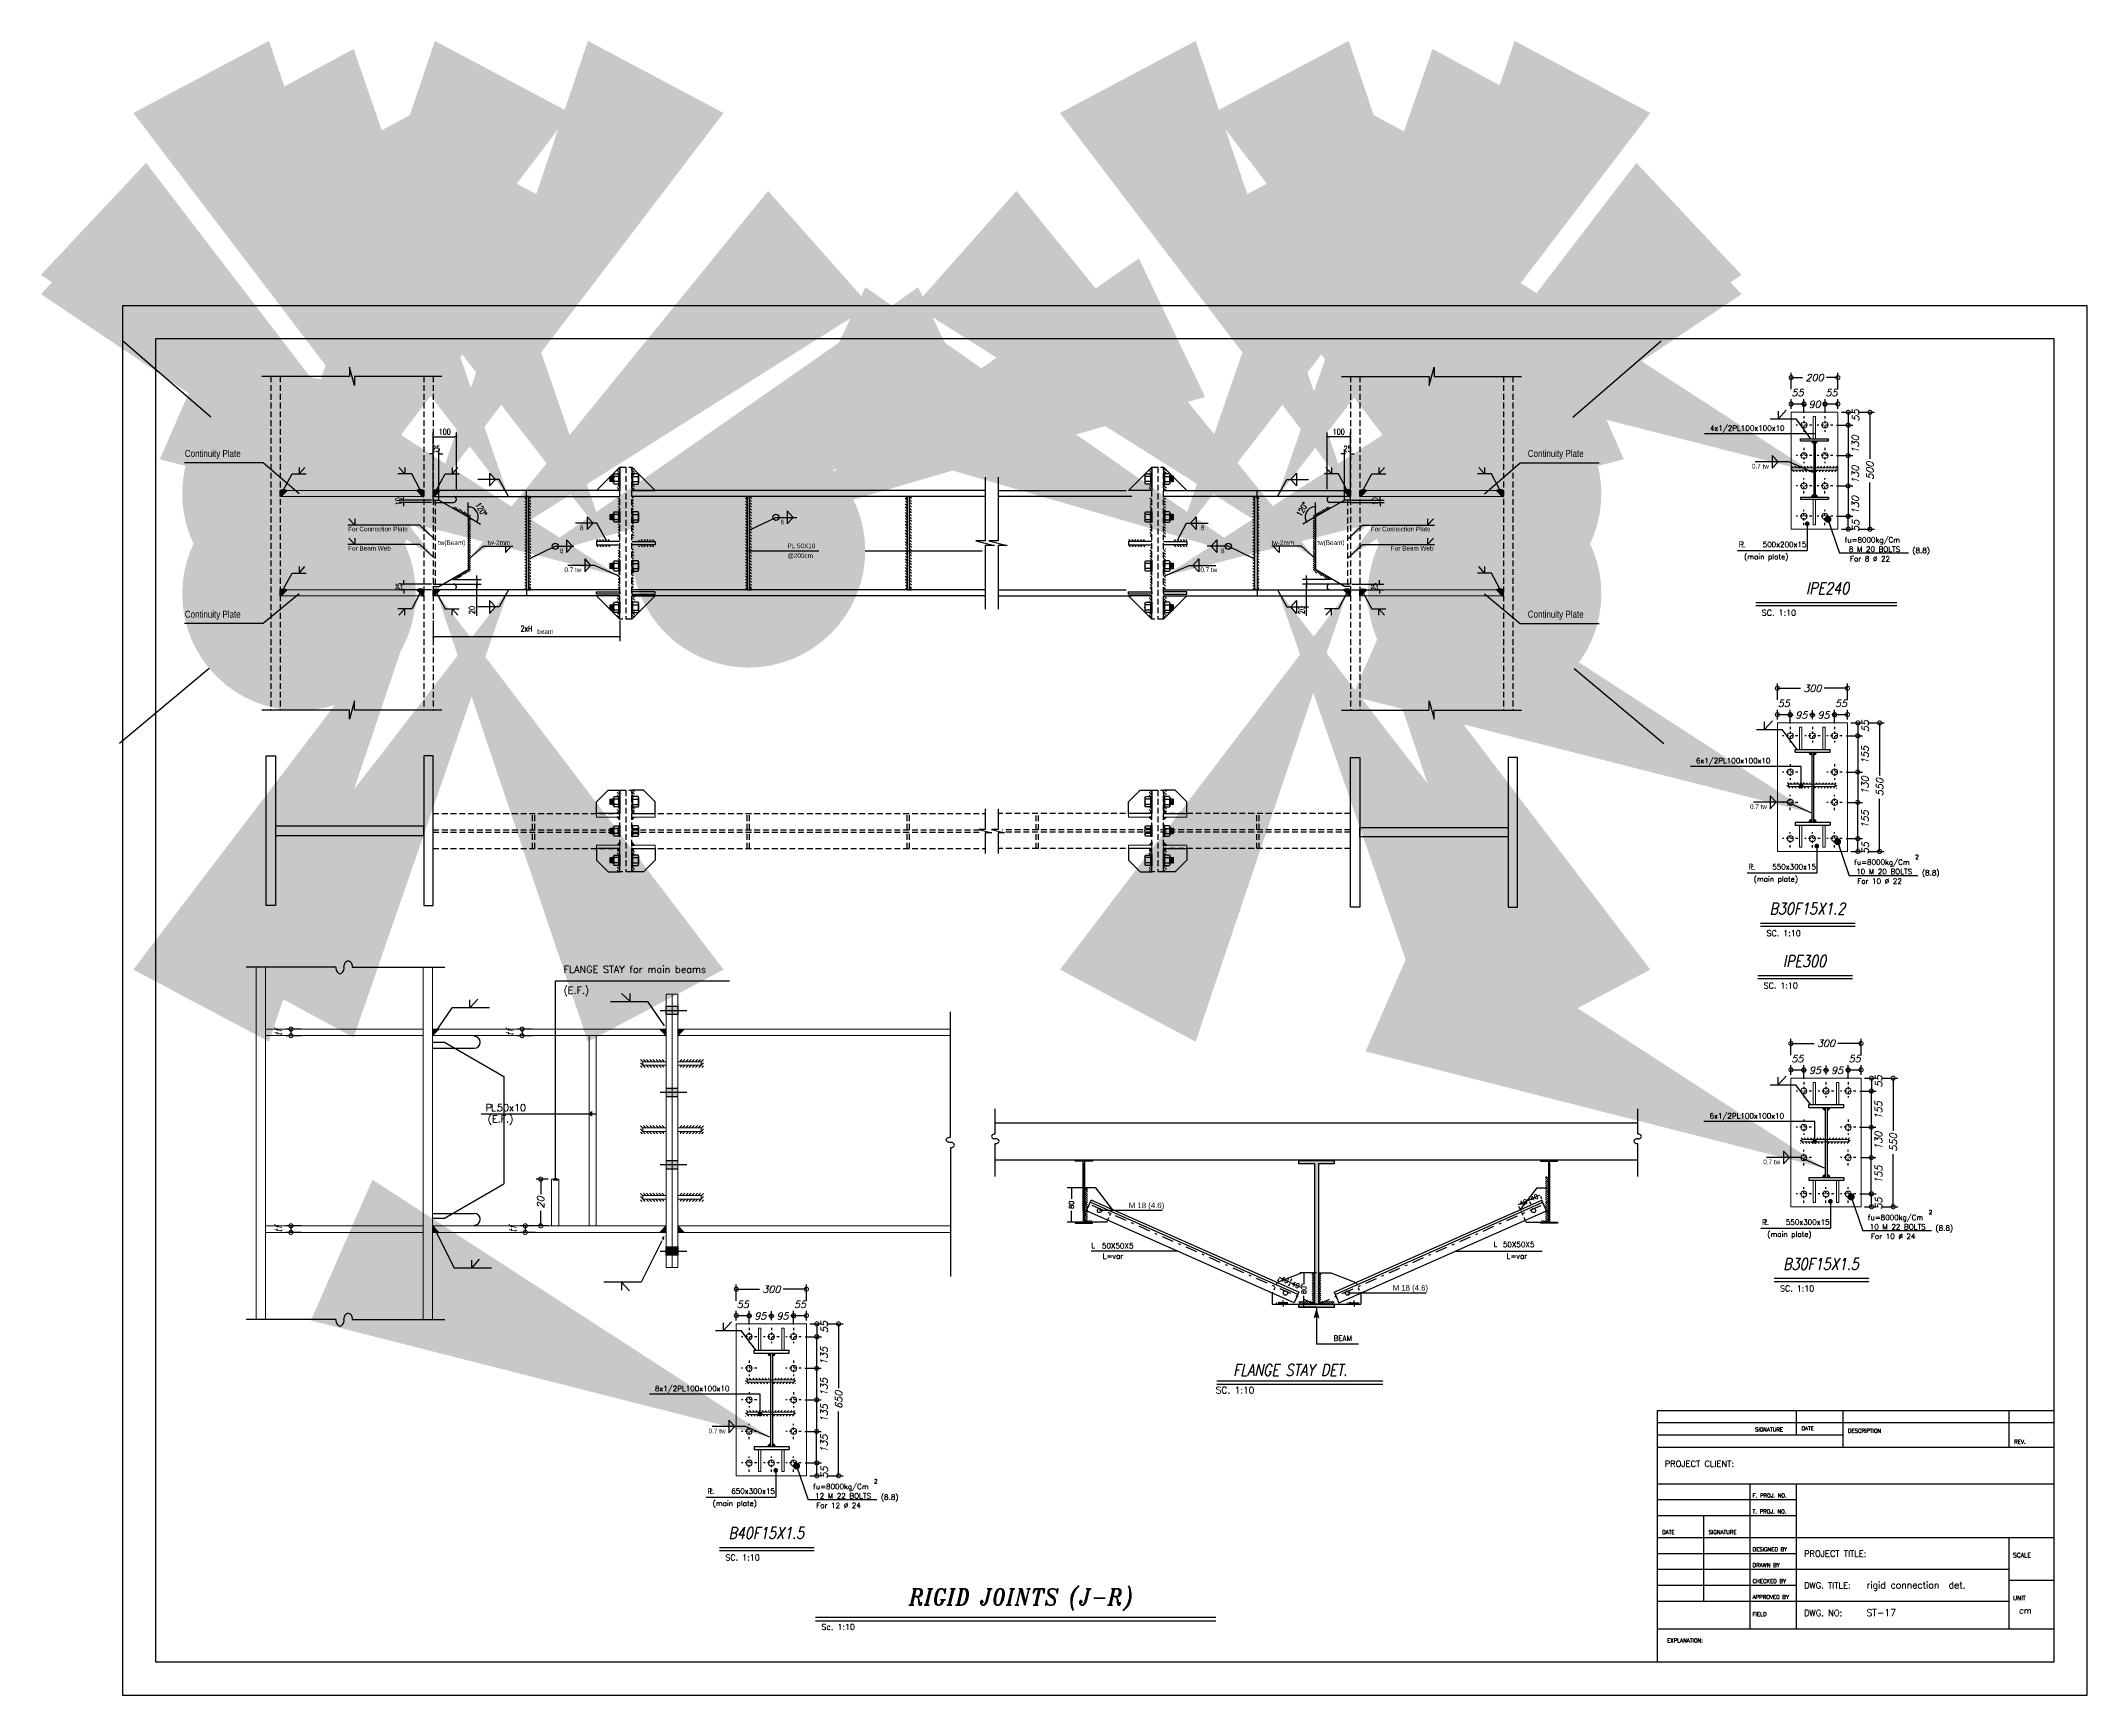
# Model space of a CAD drawing. Header units: inches. Extents: x 460503 to 460688, y 47570 to 48852.
# Drawn here: x 460502.6 to 460590.1, y 47722.3 to 47793.1 of the extents above; entities that cross this region are included whole.
import ezdxf
from ezdxf.enums import TextEntityAlignment as Align

# ---------------------------------------------------------------- set-up
doc = ezdxf.new("R2010")
doc.units = ezdxf.units.IN
doc.header["$MEASUREMENT"] = 0
for name, pattern in [('CENTER', [2, 1.25, -0.25, 0.25, -0.25]), ('DASHDOT', [1, 0.5, -0.25, 0, -0.25]), ('DASHDOTX2', [2, 1, -0.5, 0, -0.5]), ('HIDDEN', [0.375, 0.25, -0.125])]:
    doc.linetypes.add(name, pattern=pattern)
for name, color, linetype in [('1', 1, 'Continuous'), ('1R', 1, 'Continuous'), ('2Y', 2, 'Continuous'), ('3', 3, 'HIDDEN'), ('3G', 3, 'Continuous'), ('4C', 4, 'Continuous'), ('6M', 6, 'Continuous'), ('7', 7, 'Continuous'), ('Ax', 1, 'DASHDOTX2'), ('AXE', 1, 'CENTER'), ('Beam Detail', 3, 'Continuous'), ('col-new', 3, 'Continuous'), ('D', 1, 'Continuous'), ('DIM', 8, 'Continuous'), ('Dim-Axe', 1, 'Continuous'), ('E10', 3, 'Continuous'), ('H', 1, 'Continuous'), ('Hatch', 1, 'Continuous'), ('hidden', 8, 'HIDDEN'), ('Jush', 8, 'Continuous'), ('lateral brace', 5, 'Continuous'), ('Layer4', 118, 'Continuous'), ('leader-1', 1, 'Continuous'), ('Pich', 2, 'Continuous'), ('Plate', 5, 'Continuous'), ('SEC', 1, 'Continuous'), ('TEXT-1', 3, 'Continuous')]:
    doc.layers.add(name, color=color, linetype=linetype)
for name, color, linetype, lineweight in [('2', 2, 'Continuous', 9), ('plate 3', 3, 'Continuous', 20), ('TEXT', 250, 'Continuous', 30), ('WALL-INT', 3, 'Continuous', 9)]:
    doc.layers.add(name, color=color, linetype=linetype, lineweight=lineweight)
doc.styles.add('E100', font='SIMPLEX.shx', dxfattribs={"width": 0.7})
doc.styles.add('ITALICC', font='ITALICC.shx')
doc.styles.add('ITALICT', font='italict')
doc.styles.add('ROMANC', font='TXT.shx')
doc.styles.add('ROMANS', font='ROMANS', dxfattribs={"width": 0.8})
doc.styles.add('ROMANT', font='romant')
doc.styles.add('SA', font='sazeh-1.shx', dxfattribs={"width": 0.85})
doc.styles.get("Standard").update_dxf_attribs({"font": 'arial.ttf'})
doc.dimstyles.new('1 Small', dxfattribs={"dimscale": 0, "dimtxt": 0.2, "dimasz": 0.18, "dimexe": 0.18, "dimexo": 0.0625, "dimgap": 0.09, "dimtad": 0, "dimdec": 0, "dimlfac": 100, "dimzin": 0, "dimdsep": 46, "dimtxsty": 'ROMANT', "dimblk": 'OBLIQUE', "dimcen": 0.09, "dimclrd": 1, "dimclre": 1, "dimclrt": 2, "dimadec": 0, "dimazin": 0, "dimtfac": 1, "dimtdec": 0, "dimtofl": 0, "dimtmove": 2, "dimatfit": 3, "dimldrblk": 'OBLIQUE', "dimfxl": 0.18, "dimtolj": 1, "dimtzin": 0, "dimarcsym": 0})
doc.dimstyles.new('1-50-2', dxfattribs={"dimtxt": 0.25, "dimasz": 0.08, "dimexe": 0.18, "dimexo": 0.0625, "dimgap": 0.09, "dimtad": 1, "dimdec": 0, "dimlfac": 50, "dimdsep": 46, "dimtxsty": 'ROMANT', "dimblk": 'DOT', "dimcen": 0.09, "dimclrd": 1, "dimclre": 1, "dimclrt": 3, "dimadec": 0, "dimazin": 0, "dimtfac": 1, "dimtdec": 0, "dimtix": 1, "dimtofl": 0, "dimtmove": 2, "dimatfit": 3, "dimldrblk": 'DOT', "dimfxl": 1, "dimtolj": 1, "dimarcsym": 0})
doc.dimstyles.new('10', dxfattribs={"dimtxt": 0.2, "dimasz": 0.09, "dimexe": 0.18, "dimexo": 0.1, "dimgap": 0, "dimtad": 0, "dimdec": 3, "dimlfac": 100, "dimrnd": 0.5, "dimzin": 12, "dimdsep": 46, "dimtxsty": 'ROMANC', "dimblk": 'DOT', "dimcen": 0, "dimclrd": 1, "dimclre": 1, "dimclrt": 2, "dimadec": 1, "dimazin": 0, "dimtfac": 1, "dimtdec": 3, "dimtmove": 2, "dimatfit": 3, "dimldrblk": 'DOT', "dimfxl": 1, "dimtvp": 0.909091, "dimtolj": 1, "dimtzin": 12, "dimarcsym": 0})
doc.dimstyles.new('Copy of 1-5(100)', dxfattribs={"dimscale": 100, "dimtxt": 2.5, "dimasz": 2.3, "dimexe": 1.5, "dimexo": 3, "dimgap": 1, "dimtad": 1, "dimdec": 0, "dimlfac": 0.05, "dimdsep": 46, "dimtxsty": 'ROMANS', "dimcen": 0, "dimclrd": 1, "dimclre": 1, "dimclrt": 2, "dimadec": 0, "dimazin": 0, "dimtfac": 2, "dimtdec": 0, "dimtmove": 2, "dimatfit": 3, "dimfxl": 1.5, "dimtolj": 1, "dimtzin": 0, "dimarcsym": 0})
doc.dimstyles.new('Copy of 100', dxfattribs={"dimtxt": 0.2, "dimasz": 0.05, "dimexe": 0.22, "dimexo": 0.22, "dimgap": 0.09, "dimtad": 1, "dimdec": 3, "dimlfac": 100, "dimrnd": 5, "dimzin": 12, "dimdsep": 46, "dimtxsty": 'ROMANS', "dimblk": 'DOT', "dimcen": 0, "dimclrd": 1, "dimclre": 1, "dimclrt": 2, "dimadec": 1, "dimazin": 0, "dimtfac": 1, "dimtdec": 3, "dimtix": 1, "dimtmove": 2, "dimatfit": 3, "dimldrblk": 'DOT', "dimfxl": 1, "dimtolj": 1, "dimtzin": 12, "dimarcsym": 0})
doc.dimstyles.new('DIM 1.100(50)', dxfattribs={"dimscale": 50, "dimtxt": 2, "dimasz": 2, "dimexe": 1, "dimexo": 1, "dimgap": 0.5, "dimtad": 1, "dimdec": 0, "dimrnd": 0.5, "dimzin": 12, "dimdsep": 46, "dimtxsty": 'ROMANS', "dimcen": 1.5, "dimclrd": 1, "dimclre": 1, "dimclrt": 2, "dimazin": 0, "dimtm": 1e-09, "dimtfac": 1, "dimtdec": 0, "dimtix": 1, "dimtmove": 0, "dimatfit": 3, "dimldrblk": 'DOT', "dimfxl": 1, "dimtolj": 1, "dimtzin": 0, "dimarcsym": 0})
doc.dimstyles.new('Dim-Axe', dxfattribs={"dimtxt": 0.3, "dimasz": 0.35, "dimexe": 0.2, "dimexo": 0.15, "dimgap": 0.09, "dimtad": 0, "dimzin": 4, "dimdsep": 46, "dimtxsty": 'ITALICC', "dimblk1": 'DOTSMALL', "dimblk2": 'DOTSMALL', "dimsah": 1, "dimcen": 0.09, "dimclrd": 1, "dimclre": 1, "dimclrt": 2, "dimazin": 0, "dimtfac": 1, "dimtofl": 0, "dimtmove": 2, "dimatfit": 3, "dimldrblk": 'DOTSMALL', "dimfxl": 0.5, "dimfxlon": 1, "dimtolj": 1, "dimtzin": 0, "dimarcsym": 0})
pattern_1 = [(135, (460464.37624, 47118.27656), (-0.061871843, -0.061871843), [])]
pattern_2 = [(135, (460464.47624, 47118.27656), (-0.061871843, -0.061871843), [])]
pattern_3 = [(135, (460456.42345, 47118.27656), (-0.061871843, -0.061871843), [])]
pattern_4 = [(135, (460456.32345, 47118.27656), (-0.061871843, -0.061871843), [])]
pattern_5 = [(45, (459615.13674, 48509.413515), (-0.0441941738, 0.0441941738), [])]
pattern_6 = [(135, (461499.18455, 48509.413515), (0.0441941738, 0.0441941738), [])]

# ---------------------------------------------------------------- blocks, each defined once
blk = doc.blocks.new('_DOTSMALL')
at = {"color": 0, "linetype": 'ByBlock', "const_width": 0.5}
blk.add_lwpolyline([(-0.0625, 0, 1), (0.0625, 0, 1)], format="xyb", close=True, dxfattribs=at)
blk = doc.blocks.new('*D433')
at = {"layer": 'Defpoints', "color": 0, "transparency": 16777216}
for p in [(460579.404, 47763.945), (460579.404, 47758.445), (460581.263, 47758.445)]:
    blk.add_point(p, dxfattribs=at)
at = {"layer": 'Dim-Axe', "color": 1, "lineweight": -2, "transparency": 16777216}
for p, q in [((460580.763, 47763.945), (460581.463, 47763.945)), ((460581.263, 47763.945), (460581.263, 47761.7)), ((460581.263, 47758.445), (460581.263, 47760.691)), ((460580.763, 47758.445), (460581.463, 47758.445))]:
    blk.add_line(p, q, dxfattribs=at)
at = {"layer": 'Dim-Axe', "color": 1, "lineweight": -2, "transparency": 16777216, "xscale": 0.35, "yscale": 0.35, "zscale": 0.35}
for p, rotation in [((460581.263, 47763.945), 90), ((460581.263, 47758.445), 270)]:
    blk.add_blockref('_DOTSMALL', p, dxfattribs=dict(at, rotation=rotation))
at = {"layer": 'Dim-Axe', "color": 2, "transparency": 16777216, "insert": (460581.263, 47761.195), "char_height": 0.3, "attachment_point": 5, "rotation": 90, "style": 'ITALICC'}
blk.add_mtext('\\A1;550', dxfattribs=at)
blk = doc.blocks.new('*D461')
at = {"layer": 'Defpoints', "color": 0, "transparency": 16777216}
for p in [(460576.888, 47765.432), (460576.888, 47763.945), (460579.888, 47763.945)]:
    blk.add_point(p, dxfattribs=at)
at = {"layer": 'Dim-Axe', "color": 1, "lineweight": -2, "transparency": 16777216}
for p, q in [((460576.888, 47764.932), (460576.888, 47765.632)), ((460576.888, 47765.432), (460577.883, 47765.432)), ((460579.888, 47765.432), (460578.892, 47765.432)), ((460579.888, 47764.932), (460579.888, 47765.632))]:
    blk.add_line(p, q, dxfattribs=at)
at = {"layer": 'Dim-Axe', "color": 1, "lineweight": -2, "transparency": 16777216, "xscale": 0.35, "yscale": 0.35, "zscale": 0.35, "rotation": 180}
blk.add_blockref('_DOTSMALL', (460576.888, 47765.432), dxfattribs=at)
at = {"layer": 'Dim-Axe', "color": 1, "lineweight": -2, "transparency": 16777216, "xscale": 0.35, "yscale": 0.35, "zscale": 0.35}
blk.add_blockref('_DOTSMALL', (460579.888, 47765.432), dxfattribs=at)
at = {"layer": 'Dim-Axe', "color": 2, "transparency": 16777216, "insert": (460578.388, 47765.432), "char_height": 0.3, "attachment_point": 5, "style": 'ITALICC'}
blk.add_mtext('\\A1;300', dxfattribs=at)
blk = doc.blocks.new('*D462')
at = {"layer": 'Defpoints', "color": 0, "transparency": 16777216}
for p in [(460576.888, 47763.945), (460577.438, 47764.303), (460577.438, 47763.775)]:
    blk.add_point(p, dxfattribs=at)
at = {"layer": 'Dim-Axe', "color": 1, "lineweight": -2, "transparency": 16777216}
for p, q in [((460576.888, 47764.095), (460576.888, 47764.503)), ((460576.888, 47764.303), (460577.438, 47764.303)), ((460577.438, 47763.925), (460577.438, 47764.503))]:
    blk.add_line(p, q, dxfattribs=at)
at = {"layer": 'Dim-Axe', "color": 1, "lineweight": -2, "transparency": 16777216, "xscale": 0.35, "yscale": 0.35, "zscale": 0.35, "rotation": 180}
blk.add_blockref('_DOTSMALL', (460576.888, 47764.303), dxfattribs=at)
at = {"layer": 'Dim-Axe', "color": 1, "lineweight": -2, "transparency": 16777216, "xscale": 0.35, "yscale": 0.35, "zscale": 0.35}
blk.add_blockref('_DOTSMALL', (460577.438, 47764.303), dxfattribs=at)
at = {"layer": 'Dim-Axe', "color": 2, "transparency": 16777216, "insert": (460577.163, 47764.788), "char_height": 0.3, "attachment_point": 5, "style": 'ITALICC'}
blk.add_mtext('\\A1;55', dxfattribs=at)
blk = doc.blocks.new('*D434')
at = {"layer": 'Defpoints', "color": 0, "transparency": 16777216}
for p in [(460577.438, 47763.959), (460578.388, 47764.286), (460578.388, 47763.959)]:
    blk.add_point(p, dxfattribs=at)
at = {"layer": 'Dim-Axe', "color": 1, "lineweight": -2, "transparency": 16777216}
for p, q in [((460577.438, 47764.109), (460577.438, 47764.486)), ((460577.438, 47764.286), (460577.558, 47764.286)), ((460578.388, 47764.286), (460578.267, 47764.286)), ((460578.388, 47764.109), (460578.388, 47764.486))]:
    blk.add_line(p, q, dxfattribs=at)
at = {"layer": 'Dim-Axe', "color": 1, "lineweight": -2, "transparency": 16777216, "xscale": 0.35, "yscale": 0.35, "zscale": 0.35, "rotation": 180}
blk.add_blockref('_DOTSMALL', (460577.438, 47764.286), dxfattribs=at)
at = {"layer": 'Dim-Axe', "color": 1, "lineweight": -2, "transparency": 16777216, "xscale": 0.35, "yscale": 0.35, "zscale": 0.35}
blk.add_blockref('_DOTSMALL', (460578.388, 47764.286), dxfattribs=at)
at = {"layer": 'Dim-Axe', "color": 2, "transparency": 16777216, "insert": (460577.913, 47764.286), "char_height": 0.3, "attachment_point": 5, "style": 'ITALICC'}
blk.add_mtext('\\A1;95', dxfattribs=at)
blk = doc.blocks.new('*D435')
at = {"layer": 'Defpoints', "color": 0, "transparency": 16777216}
for p in [(460578.388, 47763.959), (460579.338, 47764.286), (460579.338, 47763.959)]:
    blk.add_point(p, dxfattribs=at)
at = {"layer": 'Dim-Axe', "color": 1, "lineweight": -2, "transparency": 16777216}
for p, q in [((460578.388, 47764.109), (460578.388, 47764.486)), ((460578.388, 47764.286), (460578.508, 47764.286)), ((460579.338, 47764.286), (460579.217, 47764.286)), ((460579.338, 47764.109), (460579.338, 47764.486))]:
    blk.add_line(p, q, dxfattribs=at)
at = {"layer": 'Dim-Axe', "color": 1, "lineweight": -2, "transparency": 16777216, "xscale": 0.35, "yscale": 0.35, "zscale": 0.35, "rotation": 180}
blk.add_blockref('_DOTSMALL', (460578.388, 47764.286), dxfattribs=at)
at = {"layer": 'Dim-Axe', "color": 1, "lineweight": -2, "transparency": 16777216, "xscale": 0.35, "yscale": 0.35, "zscale": 0.35}
blk.add_blockref('_DOTSMALL', (460579.338, 47764.286), dxfattribs=at)
at = {"layer": 'Dim-Axe', "color": 2, "transparency": 16777216, "insert": (460578.863, 47764.286), "char_height": 0.3, "attachment_point": 5, "style": 'ITALICC'}
blk.add_mtext('\\A1;95', dxfattribs=at)
blk = doc.blocks.new('*D463')
at = {"layer": 'Defpoints', "color": 0, "transparency": 16777216}
for p in [(460579.888, 47764.303), (460579.888, 47763.945), (460579.338, 47763.775)]:
    blk.add_point(p, dxfattribs=at)
at = {"layer": 'Dim-Axe', "color": 1, "lineweight": -2, "transparency": 16777216}
for p, q in [((460579.338, 47763.925), (460579.338, 47764.503)), ((460579.338, 47764.303), (460579.888, 47764.303)), ((460579.888, 47764.095), (460579.888, 47764.503))]:
    blk.add_line(p, q, dxfattribs=at)
at = {"layer": 'Dim-Axe', "color": 1, "lineweight": -2, "transparency": 16777216, "xscale": 0.35, "yscale": 0.35, "zscale": 0.35, "rotation": 180}
blk.add_blockref('_DOTSMALL', (460579.338, 47764.303), dxfattribs=at)
at = {"layer": 'Dim-Axe', "color": 1, "lineweight": -2, "transparency": 16777216, "xscale": 0.35, "yscale": 0.35, "zscale": 0.35}
blk.add_blockref('_DOTSMALL', (460579.888, 47764.303), dxfattribs=at)
at = {"layer": 'Dim-Axe', "color": 2, "transparency": 16777216, "insert": (460579.613, 47764.788), "char_height": 0.3, "attachment_point": 5, "style": 'ITALICC'}
blk.add_mtext('\\A1;55', dxfattribs=at)
blk = doc.blocks.new('*D464')
at = {"layer": 'Defpoints', "color": 0, "transparency": 16777216}
for p in [(460579.888, 47763.945), (460579.668, 47763.395), (460580.334, 47763.395)]:
    blk.add_point(p, dxfattribs=at)
at = {"layer": 'Dim-Axe', "color": 1, "lineweight": -2, "transparency": 16777216}
for p, q in [((460580.038, 47763.945), (460580.534, 47763.945)), ((460580.334, 47763.945), (460580.334, 47763.395)), ((460579.834, 47763.395), (460580.534, 47763.395))]:
    blk.add_line(p, q, dxfattribs=at)
at = {"layer": 'Dim-Axe', "color": 1, "lineweight": -2, "transparency": 16777216, "xscale": 0.35, "yscale": 0.35, "zscale": 0.35}
for p, rotation in [((460580.334, 47763.945), 90), ((460580.334, 47763.395), 270)]:
    blk.add_blockref('_DOTSMALL', p, dxfattribs=dict(at, rotation=rotation))
at = {"layer": 'Dim-Axe', "color": 2, "transparency": 16777216, "insert": (460580.648, 47763.809), "char_height": 0.3, "attachment_point": 5, "rotation": 90, "style": 'ITALICC'}
blk.add_mtext('\\A1;55', dxfattribs=at)
blk = doc.blocks.new('DOT')
at = {"layer": 'DIM', "color": 0, "linetype": 'ByBlock'}
blk.add_line((-0.5, 0), (-1, 0), dxfattribs=at)
at = {"layer": 'DIM', "color": 0, "linetype": 'ByBlock', "const_width": 0.5}
blk.add_lwpolyline([(-0.25, 0, 1), (0.25, 0, 1)], format="xyb", close=True, dxfattribs=at)
blk = doc.blocks.new('*D436')
at = {"layer": 'Defpoints', "color": 0, "transparency": 16777216}
for p in [(460579.709, 47763.395), (460579.709, 47761.845), (460580.326, 47761.845)]:
    blk.add_point(p, dxfattribs=at)
at = {"layer": 'Dim-Axe', "color": 1, "lineweight": -2, "transparency": 16777216}
for p, q in [((460579.859, 47763.395), (460580.526, 47763.395)), ((460580.326, 47763.395), (460580.326, 47761.845)), ((460579.859, 47761.845), (460580.526, 47761.845))]:
    blk.add_line(p, q, dxfattribs=at)
at = {"layer": 'Dim-Axe', "color": 1, "lineweight": -2, "transparency": 16777216, "xscale": 0.35, "yscale": 0.35, "zscale": 0.35}
for p, rotation in [((460580.326, 47763.395), 90), ((460580.326, 47761.845), 270)]:
    blk.add_blockref('_DOTSMALL', p, dxfattribs=dict(at, rotation=rotation))
at = {"layer": 'Dim-Axe', "color": 2, "transparency": 16777216, "insert": (460580.635, 47762.57), "char_height": 0.3, "attachment_point": 5, "rotation": 90, "style": 'ITALICC'}
blk.add_mtext('\\A1;155', dxfattribs=at)
blk = doc.blocks.new('*D437')
at = {"layer": 'Defpoints', "color": 0, "transparency": 16777216}
for p in [(460579.668, 47758.995), (460580.334, 47758.995), (460579.888, 47758.445)]:
    blk.add_point(p, dxfattribs=at)
at = {"layer": 'Dim-Axe', "color": 1, "lineweight": -2, "transparency": 16777216}
for p, q in [((460579.834, 47758.995), (460580.534, 47758.995)), ((460580.334, 47758.445), (460580.334, 47758.995)), ((460580.038, 47758.445), (460580.534, 47758.445))]:
    blk.add_line(p, q, dxfattribs=at)
at = {"layer": 'Dim-Axe', "color": 1, "lineweight": -2, "transparency": 16777216, "xscale": 0.35, "yscale": 0.35, "zscale": 0.35}
for p, rotation in [((460580.334, 47758.995), 90), ((460580.334, 47758.445), 270)]:
    blk.add_blockref('_DOTSMALL', p, dxfattribs=dict(at, rotation=rotation))
at = {"layer": 'Dim-Axe', "color": 2, "transparency": 16777216, "insert": (460580.648, 47758.582), "char_height": 0.3, "attachment_point": 5, "rotation": 90, "style": 'ITALICC'}
blk.add_mtext('\\A1;55', dxfattribs=at)
blk = doc.blocks.new('*D438')
at = {"layer": 'Defpoints', "color": 0, "transparency": 16777216}
for p in [(460579.709, 47760.545), (460580.326, 47760.545), (460579.709, 47758.995)]:
    blk.add_point(p, dxfattribs=at)
at = {"layer": 'Dim-Axe', "color": 1, "lineweight": -2, "transparency": 16777216}
for p, q in [((460579.859, 47760.545), (460580.526, 47760.545)), ((460580.326, 47758.995), (460580.326, 47760.545)), ((460579.859, 47758.995), (460580.526, 47758.995))]:
    blk.add_line(p, q, dxfattribs=at)
at = {"layer": 'Dim-Axe', "color": 1, "lineweight": -2, "transparency": 16777216, "xscale": 0.35, "yscale": 0.35, "zscale": 0.35}
for p, rotation in [((460580.326, 47760.545), 90), ((460580.326, 47758.995), 270)]:
    blk.add_blockref('_DOTSMALL', p, dxfattribs=dict(at, rotation=rotation))
at = {"layer": 'Dim-Axe', "color": 2, "transparency": 16777216, "insert": (460580.635, 47759.82), "char_height": 0.3, "attachment_point": 5, "rotation": 90, "style": 'ITALICC'}
blk.add_mtext('\\A1;155', dxfattribs=at)
blk = doc.blocks.new('*D439')
at = {"layer": 'Defpoints', "color": 0, "transparency": 16777216}
for p in [(460579.668, 47761.845), (460579.709, 47760.545), (460580.326, 47760.545)]:
    blk.add_point(p, dxfattribs=at)
at = {"layer": 'Dim-Axe', "color": 1, "lineweight": -2, "transparency": 16777216}
for p, q in [((460579.826, 47761.845), (460580.526, 47761.845)), ((460580.326, 47761.845), (460580.326, 47760.545)), ((460579.859, 47760.545), (460580.526, 47760.545))]:
    blk.add_line(p, q, dxfattribs=at)
at = {"layer": 'Dim-Axe', "color": 1, "lineweight": -2, "transparency": 16777216, "xscale": 0.35, "yscale": 0.35, "zscale": 0.35}
for p, rotation in [((460580.326, 47761.845), 90), ((460580.326, 47760.545), 270)]:
    blk.add_blockref('_DOTSMALL', p, dxfattribs=dict(at, rotation=rotation))
at = {"layer": 'Dim-Axe', "color": 2, "transparency": 16777216, "insert": (460580.635, 47761.27), "char_height": 0.3, "attachment_point": 5, "rotation": 90, "style": 'ITALICC'}
blk.add_mtext('\\A1;130', dxfattribs=at)
blk = doc.blocks.new('*D446')
at = {"layer": 'Defpoints', "color": 0, "transparency": 16777216}
for p in [(460579.986, 47748.74), (460579.986, 47743.24), (460581.845, 47743.24)]:
    blk.add_point(p, dxfattribs=at)
at = {"layer": 'Dim-Axe', "color": 1, "lineweight": -2, "transparency": 16777216}
for p, q in [((460581.345, 47748.74), (460582.045, 47748.74)), ((460581.845, 47748.74), (460581.845, 47746.494)), ((460581.845, 47743.24), (460581.845, 47745.486)), ((460581.345, 47743.24), (460582.045, 47743.24))]:
    blk.add_line(p, q, dxfattribs=at)
at = {"layer": 'Dim-Axe', "color": 1, "lineweight": -2, "transparency": 16777216, "xscale": 0.35, "yscale": 0.35, "zscale": 0.35}
for p, rotation in [((460581.845, 47748.74), 90), ((460581.845, 47743.24), 270)]:
    blk.add_blockref('_DOTSMALL', p, dxfattribs=dict(at, rotation=rotation))
at = {"layer": 'Dim-Axe', "color": 2, "transparency": 16777216, "insert": (460581.845, 47745.99), "char_height": 0.3, "attachment_point": 5, "rotation": 90, "style": 'ITALICC'}
blk.add_mtext('\\A1;550', dxfattribs=at)
blk = doc.blocks.new('*D469')
at = {"layer": 'Defpoints', "color": 0, "transparency": 16777216}
for p in [(460577.47, 47750.227), (460577.47, 47748.74), (460580.47, 47748.74)]:
    blk.add_point(p, dxfattribs=at)
at = {"layer": 'Dim-Axe', "color": 1, "lineweight": -2, "transparency": 16777216}
for p, q in [((460577.47, 47749.727), (460577.47, 47750.427)), ((460577.47, 47750.227), (460578.465, 47750.227)), ((460580.47, 47750.227), (460579.474, 47750.227)), ((460580.47, 47749.727), (460580.47, 47750.427))]:
    blk.add_line(p, q, dxfattribs=at)
at = {"layer": 'Dim-Axe', "color": 1, "lineweight": -2, "transparency": 16777216, "xscale": 0.35, "yscale": 0.35, "zscale": 0.35, "rotation": 180}
blk.add_blockref('_DOTSMALL', (460577.47, 47750.227), dxfattribs=at)
at = {"layer": 'Dim-Axe', "color": 1, "lineweight": -2, "transparency": 16777216, "xscale": 0.35, "yscale": 0.35, "zscale": 0.35}
blk.add_blockref('_DOTSMALL', (460580.47, 47750.227), dxfattribs=at)
at = {"layer": 'Dim-Axe', "color": 2, "transparency": 16777216, "insert": (460578.97, 47750.227), "char_height": 0.3, "attachment_point": 5, "style": 'ITALICC'}
blk.add_mtext('\\A1;300', dxfattribs=at)
blk = doc.blocks.new('*D470')
at = {"layer": 'Defpoints', "color": 0, "transparency": 16777216}
for p in [(460578.02, 47749.098), (460577.47, 47748.74), (460578.02, 47748.57)]:
    blk.add_point(p, dxfattribs=at)
at = {"layer": 'Dim-Axe', "color": 1, "lineweight": -2, "transparency": 16777216}
for p, q in [((460577.47, 47748.89), (460577.47, 47749.298)), ((460577.47, 47749.098), (460578.02, 47749.098)), ((460578.02, 47748.72), (460578.02, 47749.298))]:
    blk.add_line(p, q, dxfattribs=at)
at = {"layer": 'Dim-Axe', "color": 1, "lineweight": -2, "transparency": 16777216, "xscale": 0.35, "yscale": 0.35, "zscale": 0.35, "rotation": 180}
blk.add_blockref('_DOTSMALL', (460577.47, 47749.098), dxfattribs=at)
at = {"layer": 'Dim-Axe', "color": 1, "lineweight": -2, "transparency": 16777216, "xscale": 0.35, "yscale": 0.35, "zscale": 0.35}
blk.add_blockref('_DOTSMALL', (460578.02, 47749.098), dxfattribs=at)
at = {"layer": 'Dim-Axe', "color": 2, "transparency": 16777216, "insert": (460577.745, 47749.583), "char_height": 0.3, "attachment_point": 5, "style": 'ITALICC'}
blk.add_mtext('\\A1;55', dxfattribs=at)
blk = doc.blocks.new('*D447')
at = {"layer": 'Defpoints', "color": 0, "transparency": 16777216}
for p in [(460578.97, 47749.081), (460578.02, 47748.754), (460578.97, 47748.754)]:
    blk.add_point(p, dxfattribs=at)
at = {"layer": 'Dim-Axe', "color": 1, "lineweight": -2, "transparency": 16777216}
for p, q in [((460578.02, 47748.904), (460578.02, 47749.281)), ((460578.02, 47749.081), (460578.14, 47749.081)), ((460578.97, 47749.081), (460578.849, 47749.081)), ((460578.97, 47748.904), (460578.97, 47749.281))]:
    blk.add_line(p, q, dxfattribs=at)
at = {"layer": 'Dim-Axe', "color": 1, "lineweight": -2, "transparency": 16777216, "xscale": 0.35, "yscale": 0.35, "zscale": 0.35, "rotation": 180}
blk.add_blockref('_DOTSMALL', (460578.02, 47749.081), dxfattribs=at)
at = {"layer": 'Dim-Axe', "color": 1, "lineweight": -2, "transparency": 16777216, "xscale": 0.35, "yscale": 0.35, "zscale": 0.35}
blk.add_blockref('_DOTSMALL', (460578.97, 47749.081), dxfattribs=at)
at = {"layer": 'Dim-Axe', "color": 2, "transparency": 16777216, "insert": (460578.495, 47749.081), "char_height": 0.3, "attachment_point": 5, "style": 'ITALICC'}
blk.add_mtext('\\A1;95', dxfattribs=at)
blk = doc.blocks.new('*D448')
at = {"layer": 'Defpoints', "color": 0, "transparency": 16777216}
for p in [(460579.92, 47749.081), (460578.97, 47748.754), (460579.92, 47748.754)]:
    blk.add_point(p, dxfattribs=at)
at = {"layer": 'Dim-Axe', "color": 1, "lineweight": -2, "transparency": 16777216}
for p, q in [((460578.97, 47748.904), (460578.97, 47749.281)), ((460578.97, 47749.081), (460579.09, 47749.081)), ((460579.92, 47749.081), (460579.799, 47749.081)), ((460579.92, 47748.904), (460579.92, 47749.281))]:
    blk.add_line(p, q, dxfattribs=at)
at = {"layer": 'Dim-Axe', "color": 1, "lineweight": -2, "transparency": 16777216, "xscale": 0.35, "yscale": 0.35, "zscale": 0.35, "rotation": 180}
blk.add_blockref('_DOTSMALL', (460578.97, 47749.081), dxfattribs=at)
at = {"layer": 'Dim-Axe', "color": 1, "lineweight": -2, "transparency": 16777216, "xscale": 0.35, "yscale": 0.35, "zscale": 0.35}
blk.add_blockref('_DOTSMALL', (460579.92, 47749.081), dxfattribs=at)
at = {"layer": 'Dim-Axe', "color": 2, "transparency": 16777216, "insert": (460579.445, 47749.081), "char_height": 0.3, "attachment_point": 5, "style": 'ITALICC'}
blk.add_mtext('\\A1;95', dxfattribs=at)
blk = doc.blocks.new('*D471')
at = {"layer": 'Defpoints', "color": 0, "transparency": 16777216}
for p in [(460580.47, 47749.098), (460579.92, 47748.57), (460580.47, 47748.74)]:
    blk.add_point(p, dxfattribs=at)
at = {"layer": 'Dim-Axe', "color": 1, "lineweight": -2, "transparency": 16777216}
for p, q in [((460579.92, 47748.72), (460579.92, 47749.298)), ((460579.92, 47749.098), (460580.47, 47749.098)), ((460580.47, 47748.89), (460580.47, 47749.298))]:
    blk.add_line(p, q, dxfattribs=at)
at = {"layer": 'Dim-Axe', "color": 1, "lineweight": -2, "transparency": 16777216, "xscale": 0.35, "yscale": 0.35, "zscale": 0.35, "rotation": 180}
blk.add_blockref('_DOTSMALL', (460579.92, 47749.098), dxfattribs=at)
at = {"layer": 'Dim-Axe', "color": 1, "lineweight": -2, "transparency": 16777216, "xscale": 0.35, "yscale": 0.35, "zscale": 0.35}
blk.add_blockref('_DOTSMALL', (460580.47, 47749.098), dxfattribs=at)
at = {"layer": 'Dim-Axe', "color": 2, "transparency": 16777216, "insert": (460580.195, 47749.583), "char_height": 0.3, "attachment_point": 5, "style": 'ITALICC'}
blk.add_mtext('\\A1;55', dxfattribs=at)
blk = doc.blocks.new('*D472')
at = {"layer": 'Defpoints', "color": 0, "transparency": 16777216}
for p in [(460580.25, 47748.19), (460580.47, 47748.74), (460580.916, 47748.19)]:
    blk.add_point(p, dxfattribs=at)
at = {"layer": 'Dim-Axe', "color": 1, "lineweight": -2, "transparency": 16777216}
for p, q in [((460580.416, 47748.19), (460581.116, 47748.19)), ((460580.62, 47748.74), (460581.116, 47748.74)), ((460580.916, 47748.74), (460580.916, 47748.19))]:
    blk.add_line(p, q, dxfattribs=at)
at = {"layer": 'Dim-Axe', "color": 1, "lineweight": -2, "transparency": 16777216, "xscale": 0.35, "yscale": 0.35, "zscale": 0.35}
for p, rotation in [((460580.916, 47748.74), 90), ((460580.916, 47748.19), 270)]:
    blk.add_blockref('_DOTSMALL', p, dxfattribs=dict(at, rotation=rotation))
at = {"layer": 'Dim-Axe', "color": 2, "transparency": 16777216, "insert": (460581.23, 47748.604), "char_height": 0.3, "attachment_point": 5, "rotation": 90, "style": 'ITALICC'}
blk.add_mtext('\\A1;55', dxfattribs=at)
blk = doc.blocks.new('*D449')
at = {"layer": 'Defpoints', "color": 0, "transparency": 16777216}
for p in [(460580.291, 47748.19), (460580.291, 47746.64), (460580.908, 47746.64)]:
    blk.add_point(p, dxfattribs=at)
at = {"layer": 'Dim-Axe', "color": 1, "lineweight": -2, "transparency": 16777216}
for p, q in [((460580.441, 47748.19), (460581.108, 47748.19)), ((460580.908, 47748.19), (460580.908, 47746.64)), ((460580.441, 47746.64), (460581.108, 47746.64))]:
    blk.add_line(p, q, dxfattribs=at)
at = {"layer": 'Dim-Axe', "color": 1, "lineweight": -2, "transparency": 16777216, "xscale": 0.35, "yscale": 0.35, "zscale": 0.35}
for p, rotation in [((460580.908, 47748.19), 90), ((460580.908, 47746.64), 270)]:
    blk.add_blockref('_DOTSMALL', p, dxfattribs=dict(at, rotation=rotation))
at = {"layer": 'Dim-Axe', "color": 2, "transparency": 16777216, "insert": (460581.217, 47747.365), "char_height": 0.3, "attachment_point": 5, "rotation": 90, "style": 'ITALICC'}
blk.add_mtext('\\A1;155', dxfattribs=at)
blk = doc.blocks.new('*D450')
at = {"layer": 'Defpoints', "color": 0, "transparency": 16777216}
for p in [(460580.25, 47743.79), (460580.916, 47743.79), (460580.47, 47743.24)]:
    blk.add_point(p, dxfattribs=at)
at = {"layer": 'Dim-Axe', "color": 1, "lineweight": -2, "transparency": 16777216}
for p, q in [((460580.416, 47743.79), (460581.116, 47743.79)), ((460580.916, 47743.24), (460580.916, 47743.79)), ((460580.62, 47743.24), (460581.116, 47743.24))]:
    blk.add_line(p, q, dxfattribs=at)
at = {"layer": 'Dim-Axe', "color": 1, "lineweight": -2, "transparency": 16777216, "xscale": 0.35, "yscale": 0.35, "zscale": 0.35}
for p, rotation in [((460580.916, 47743.79), 90), ((460580.916, 47743.24), 270)]:
    blk.add_blockref('_DOTSMALL', p, dxfattribs=dict(at, rotation=rotation))
at = {"layer": 'Dim-Axe', "color": 2, "transparency": 16777216, "insert": (460581.23, 47743.377), "char_height": 0.3, "attachment_point": 5, "rotation": 90, "style": 'ITALICC'}
blk.add_mtext('\\A1;55', dxfattribs=at)
blk = doc.blocks.new('*D451')
at = {"layer": 'Defpoints', "color": 0, "transparency": 16777216}
for p in [(460580.291, 47745.34), (460580.908, 47745.34), (460580.291, 47743.79)]:
    blk.add_point(p, dxfattribs=at)
at = {"layer": 'Dim-Axe', "color": 1, "lineweight": -2, "transparency": 16777216}
for p, q in [((460580.441, 47745.34), (460581.108, 47745.34)), ((460580.908, 47743.79), (460580.908, 47745.34)), ((460580.441, 47743.79), (460581.108, 47743.79))]:
    blk.add_line(p, q, dxfattribs=at)
at = {"layer": 'Dim-Axe', "color": 1, "lineweight": -2, "transparency": 16777216, "xscale": 0.35, "yscale": 0.35, "zscale": 0.35}
for p, rotation in [((460580.908, 47745.34), 90), ((460580.908, 47743.79), 270)]:
    blk.add_blockref('_DOTSMALL', p, dxfattribs=dict(at, rotation=rotation))
at = {"layer": 'Dim-Axe', "color": 2, "transparency": 16777216, "insert": (460581.217, 47744.615), "char_height": 0.3, "attachment_point": 5, "rotation": 90, "style": 'ITALICC'}
blk.add_mtext('\\A1;155', dxfattribs=at)
blk = doc.blocks.new('*D452')
at = {"layer": 'Defpoints', "color": 0, "transparency": 16777216}
for p in [(460580.25, 47746.64), (460580.291, 47745.34), (460580.908, 47745.34)]:
    blk.add_point(p, dxfattribs=at)
at = {"layer": 'Dim-Axe', "color": 1, "lineweight": -2, "transparency": 16777216}
for p, q in [((460580.408, 47746.64), (460581.108, 47746.64)), ((460580.908, 47746.64), (460580.908, 47745.34)), ((460580.441, 47745.34), (460581.108, 47745.34))]:
    blk.add_line(p, q, dxfattribs=at)
at = {"layer": 'Dim-Axe', "color": 1, "lineweight": -2, "transparency": 16777216, "xscale": 0.35, "yscale": 0.35, "zscale": 0.35}
for p, rotation in [((460580.908, 47746.64), 90), ((460580.908, 47745.34), 270)]:
    blk.add_blockref('_DOTSMALL', p, dxfattribs=dict(at, rotation=rotation))
at = {"layer": 'Dim-Axe', "color": 2, "transparency": 16777216, "insert": (460581.217, 47746.065), "char_height": 0.3, "attachment_point": 5, "rotation": 90, "style": 'ITALICC'}
blk.add_mtext('\\A1;130', dxfattribs=at)
blk = doc.blocks.new('*D453')
at = {"layer": 'Defpoints', "color": 0, "transparency": 16777216}
for p in [(460534.841, 47738.225), (460534.841, 47731.725), (460536.701, 47731.725)]:
    blk.add_point(p, dxfattribs=at)
at = {"layer": 'Dim-Axe', "color": 1, "lineweight": -2, "transparency": 16777216}
for p, q in [((460536.201, 47738.225), (460536.901, 47738.225)), ((460536.701, 47738.225), (460536.701, 47735.472)), ((460536.701, 47731.725), (460536.701, 47734.477)), ((460536.201, 47731.725), (460536.901, 47731.725))]:
    blk.add_line(p, q, dxfattribs=at)
at = {"layer": 'Dim-Axe', "color": 1, "lineweight": -2, "transparency": 16777216, "xscale": 0.35, "yscale": 0.35, "zscale": 0.35}
for p, rotation in [((460536.701, 47738.225), 90), ((460536.701, 47731.725), 270)]:
    blk.add_blockref('_DOTSMALL', p, dxfattribs=dict(at, rotation=rotation))
at = {"layer": 'Dim-Axe', "color": 2, "transparency": 16777216, "insert": (460536.701, 47734.975), "char_height": 0.3, "attachment_point": 5, "rotation": 90, "style": 'ITALICC'}
blk.add_mtext('\\A1;650', dxfattribs=at)
blk = doc.blocks.new('*D473')
at = {"layer": 'Defpoints', "color": 0, "transparency": 16777216}
for p in [(460532.325, 47739.711), (460532.325, 47738.225), (460535.325, 47738.225)]:
    blk.add_point(p, dxfattribs=at)
at = {"layer": 'Dim-Axe', "color": 1, "lineweight": -2, "transparency": 16777216}
for p, q in [((460532.325, 47739.211), (460532.325, 47739.911)), ((460532.325, 47739.711), (460533.321, 47739.711)), ((460535.325, 47739.711), (460534.329, 47739.711)), ((460535.325, 47739.211), (460535.325, 47739.911))]:
    blk.add_line(p, q, dxfattribs=at)
at = {"layer": 'Dim-Axe', "color": 1, "lineweight": -2, "transparency": 16777216, "xscale": 0.35, "yscale": 0.35, "zscale": 0.35, "rotation": 180}
blk.add_blockref('_DOTSMALL', (460532.325, 47739.711), dxfattribs=at)
at = {"layer": 'Dim-Axe', "color": 1, "lineweight": -2, "transparency": 16777216, "xscale": 0.35, "yscale": 0.35, "zscale": 0.35}
blk.add_blockref('_DOTSMALL', (460535.325, 47739.711), dxfattribs=at)
at = {"layer": 'Dim-Axe', "color": 2, "transparency": 16777216, "insert": (460533.825, 47739.711), "char_height": 0.3, "attachment_point": 5, "style": 'ITALICC'}
blk.add_mtext('\\A1;300', dxfattribs=at)
blk = doc.blocks.new('*D474')
at = {"layer": 'Defpoints', "color": 0, "transparency": 16777216}
for p in [(460532.875, 47738.582), (460532.325, 47738.225), (460532.875, 47738.055)]:
    blk.add_point(p, dxfattribs=at)
at = {"layer": 'Dim-Axe', "color": 1, "lineweight": -2, "transparency": 16777216}
for p, q in [((460532.325, 47738.375), (460532.325, 47738.782)), ((460532.325, 47738.582), (460532.875, 47738.582)), ((460532.875, 47738.205), (460532.875, 47738.782))]:
    blk.add_line(p, q, dxfattribs=at)
at = {"layer": 'Dim-Axe', "color": 1, "lineweight": -2, "transparency": 16777216, "xscale": 0.35, "yscale": 0.35, "zscale": 0.35, "rotation": 180}
blk.add_blockref('_DOTSMALL', (460532.325, 47738.582), dxfattribs=at)
at = {"layer": 'Dim-Axe', "color": 1, "lineweight": -2, "transparency": 16777216, "xscale": 0.35, "yscale": 0.35, "zscale": 0.35}
blk.add_blockref('_DOTSMALL', (460532.875, 47738.582), dxfattribs=at)
at = {"layer": 'Dim-Axe', "color": 2, "transparency": 16777216, "insert": (460532.6, 47739.067), "char_height": 0.3, "attachment_point": 5, "style": 'ITALICC'}
blk.add_mtext('\\A1;55', dxfattribs=at)
blk = doc.blocks.new('*D454')
at = {"layer": 'Defpoints', "color": 0, "transparency": 16777216}
for p in [(460533.825, 47738.566), (460532.875, 47738.238), (460533.825, 47738.238)]:
    blk.add_point(p, dxfattribs=at)
at = {"layer": 'Dim-Axe', "color": 1, "lineweight": -2, "transparency": 16777216}
for p, q in [((460532.875, 47738.388), (460532.875, 47738.766)), ((460532.875, 47738.566), (460532.996, 47738.566)), ((460533.825, 47738.566), (460533.704, 47738.566)), ((460533.825, 47738.388), (460533.825, 47738.766))]:
    blk.add_line(p, q, dxfattribs=at)
at = {"layer": 'Dim-Axe', "color": 1, "lineweight": -2, "transparency": 16777216, "xscale": 0.35, "yscale": 0.35, "zscale": 0.35, "rotation": 180}
blk.add_blockref('_DOTSMALL', (460532.875, 47738.566), dxfattribs=at)
at = {"layer": 'Dim-Axe', "color": 1, "lineweight": -2, "transparency": 16777216, "xscale": 0.35, "yscale": 0.35, "zscale": 0.35}
blk.add_blockref('_DOTSMALL', (460533.825, 47738.566), dxfattribs=at)
at = {"layer": 'Dim-Axe', "color": 2, "transparency": 16777216, "insert": (460533.35, 47738.566), "char_height": 0.3, "attachment_point": 5, "style": 'ITALICC'}
blk.add_mtext('\\A1;95', dxfattribs=at)
blk = doc.blocks.new('*D455')
at = {"layer": 'Defpoints', "color": 0, "transparency": 16777216}
for p in [(460534.775, 47738.566), (460533.825, 47738.238), (460534.775, 47738.238)]:
    blk.add_point(p, dxfattribs=at)
at = {"layer": 'Dim-Axe', "color": 1, "lineweight": -2, "transparency": 16777216}
for p, q in [((460533.825, 47738.388), (460533.825, 47738.766)), ((460533.825, 47738.566), (460533.946, 47738.566)), ((460534.775, 47738.566), (460534.654, 47738.566)), ((460534.775, 47738.388), (460534.775, 47738.766))]:
    blk.add_line(p, q, dxfattribs=at)
at = {"layer": 'Dim-Axe', "color": 1, "lineweight": -2, "transparency": 16777216, "xscale": 0.35, "yscale": 0.35, "zscale": 0.35, "rotation": 180}
blk.add_blockref('_DOTSMALL', (460533.825, 47738.566), dxfattribs=at)
at = {"layer": 'Dim-Axe', "color": 1, "lineweight": -2, "transparency": 16777216, "xscale": 0.35, "yscale": 0.35, "zscale": 0.35}
blk.add_blockref('_DOTSMALL', (460534.775, 47738.566), dxfattribs=at)
at = {"layer": 'Dim-Axe', "color": 2, "transparency": 16777216, "insert": (460534.3, 47738.566), "char_height": 0.3, "attachment_point": 5, "style": 'ITALICC'}
blk.add_mtext('\\A1;95', dxfattribs=at)
blk = doc.blocks.new('*D475')
at = {"layer": 'Defpoints', "color": 0, "transparency": 16777216}
for p in [(460535.325, 47738.582), (460534.775, 47738.055), (460535.325, 47738.225)]:
    blk.add_point(p, dxfattribs=at)
at = {"layer": 'Dim-Axe', "color": 1, "lineweight": -2, "transparency": 16777216}
for p, q in [((460534.775, 47738.205), (460534.775, 47738.782)), ((460534.775, 47738.582), (460535.325, 47738.582)), ((460535.325, 47738.375), (460535.325, 47738.782))]:
    blk.add_line(p, q, dxfattribs=at)
at = {"layer": 'Dim-Axe', "color": 1, "lineweight": -2, "transparency": 16777216, "xscale": 0.35, "yscale": 0.35, "zscale": 0.35, "rotation": 180}
blk.add_blockref('_DOTSMALL', (460534.775, 47738.582), dxfattribs=at)
at = {"layer": 'Dim-Axe', "color": 1, "lineweight": -2, "transparency": 16777216, "xscale": 0.35, "yscale": 0.35, "zscale": 0.35}
blk.add_blockref('_DOTSMALL', (460535.325, 47738.582), dxfattribs=at)
at = {"layer": 'Dim-Axe', "color": 2, "transparency": 16777216, "insert": (460535.05, 47739.067), "char_height": 0.3, "attachment_point": 5, "style": 'ITALICC'}
blk.add_mtext('\\A1;55', dxfattribs=at)
blk = doc.blocks.new('*D476')
at = {"layer": 'Defpoints', "color": 0, "transparency": 16777216}
for p in [(460535.105, 47737.675), (460535.325, 47738.225), (460535.772, 47737.675)]:
    blk.add_point(p, dxfattribs=at)
at = {"layer": 'Dim-Axe', "color": 1, "lineweight": -2, "transparency": 16777216}
for p, q in [((460535.272, 47737.675), (460535.972, 47737.675)), ((460535.475, 47738.225), (460535.972, 47738.225)), ((460535.772, 47738.225), (460535.772, 47737.675))]:
    blk.add_line(p, q, dxfattribs=at)
at = {"layer": 'Dim-Axe', "color": 1, "lineweight": -2, "transparency": 16777216, "xscale": 0.35, "yscale": 0.35, "zscale": 0.35}
for p, rotation in [((460535.772, 47738.225), 90), ((460535.772, 47737.675), 270)]:
    blk.add_blockref('_DOTSMALL', p, dxfattribs=dict(at, rotation=rotation))
at = {"layer": 'Dim-Axe', "color": 2, "transparency": 16777216, "insert": (460536.086, 47738.088), "char_height": 0.3, "attachment_point": 5, "rotation": 90, "style": 'ITALICC'}
blk.add_mtext('\\A1;55', dxfattribs=at)
blk = doc.blocks.new('*D456')
at = {"layer": 'Defpoints', "color": 0, "transparency": 16777216}
for p in [(460535.105, 47736.325), (460535.105, 47734.975), (460535.764, 47734.975)]:
    blk.add_point(p, dxfattribs=at)
at = {"layer": 'Dim-Axe', "color": 1, "lineweight": -2, "transparency": 16777216}
for p, q in [((460535.264, 47736.325), (460535.964, 47736.325)), ((460535.764, 47736.325), (460535.764, 47734.975)), ((460535.264, 47734.975), (460535.964, 47734.975))]:
    blk.add_line(p, q, dxfattribs=at)
at = {"layer": 'Dim-Axe', "color": 1, "lineweight": -2, "transparency": 16777216, "xscale": 0.35, "yscale": 0.35, "zscale": 0.35}
for p, rotation in [((460535.764, 47736.325), 90), ((460535.764, 47734.975), 270)]:
    blk.add_blockref('_DOTSMALL', p, dxfattribs=dict(at, rotation=rotation))
at = {"layer": 'Dim-Axe', "color": 2, "transparency": 16777216, "insert": (460536.073, 47735.52), "char_height": 0.3, "attachment_point": 5, "rotation": 90, "style": 'ITALICC'}
blk.add_mtext('\\A1;135', dxfattribs=at)
blk = doc.blocks.new('*D457')
at = {"layer": 'Defpoints', "color": 0, "transparency": 16777216}
for p in [(460535.105, 47732.275), (460535.325, 47731.725), (460535.772, 47732.275)]:
    blk.add_point(p, dxfattribs=at)
at = {"layer": 'Dim-Axe', "color": 1, "lineweight": -2, "transparency": 16777216}
for p, q in [((460535.272, 47732.275), (460535.972, 47732.275)), ((460535.475, 47731.725), (460535.972, 47731.725)), ((460535.772, 47731.725), (460535.772, 47732.275))]:
    blk.add_line(p, q, dxfattribs=at)
at = {"layer": 'Dim-Axe', "color": 1, "lineweight": -2, "transparency": 16777216, "xscale": 0.35, "yscale": 0.35, "zscale": 0.35}
for p, rotation in [((460535.772, 47732.275), 90), ((460535.772, 47731.725), 270)]:
    blk.add_blockref('_DOTSMALL', p, dxfattribs=dict(at, rotation=rotation))
at = {"layer": 'Dim-Axe', "color": 2, "transparency": 16777216, "insert": (460536.086, 47731.861), "char_height": 0.3, "attachment_point": 5, "rotation": 90, "style": 'ITALICC'}
blk.add_mtext('\\A1;55', dxfattribs=at)
blk = doc.blocks.new('*D458')
at = {"layer": 'Defpoints', "color": 0, "transparency": 16777216}
for p in [(460535.147, 47733.625), (460535.764, 47733.625), (460535.147, 47732.275)]:
    blk.add_point(p, dxfattribs=at)
at = {"layer": 'Dim-Axe', "color": 1, "lineweight": -2, "transparency": 16777216}
for p, q in [((460535.297, 47733.625), (460535.964, 47733.625)), ((460535.764, 47732.275), (460535.764, 47733.625)), ((460535.297, 47732.275), (460535.964, 47732.275))]:
    blk.add_line(p, q, dxfattribs=at)
at = {"layer": 'Dim-Axe', "color": 1, "lineweight": -2, "transparency": 16777216, "xscale": 0.35, "yscale": 0.35, "zscale": 0.35}
for p, rotation in [((460535.764, 47733.625), 90), ((460535.764, 47732.275), 270)]:
    blk.add_blockref('_DOTSMALL', p, dxfattribs=dict(at, rotation=rotation))
at = {"layer": 'Dim-Axe', "color": 2, "transparency": 16777216, "insert": (460536.073, 47733.1), "char_height": 0.3, "attachment_point": 5, "rotation": 90, "style": 'ITALICC'}
blk.add_mtext('\\A1;135', dxfattribs=at)
blk = doc.blocks.new('*D459')
at = {"layer": 'Defpoints', "color": 0, "transparency": 16777216}
for p in [(460535.105, 47734.975), (460535.105, 47733.625), (460535.764, 47733.625)]:
    blk.add_point(p, dxfattribs=at)
at = {"layer": 'Dim-Axe', "color": 1, "lineweight": -2, "transparency": 16777216}
for p, q in [((460535.264, 47734.975), (460535.964, 47734.975)), ((460535.764, 47734.975), (460535.764, 47733.625)), ((460535.264, 47733.625), (460535.964, 47733.625))]:
    blk.add_line(p, q, dxfattribs=at)
at = {"layer": 'Dim-Axe', "color": 1, "lineweight": -2, "transparency": 16777216, "xscale": 0.35, "yscale": 0.35, "zscale": 0.35}
for p, rotation in [((460535.764, 47734.975), 90), ((460535.764, 47733.625), 270)]:
    blk.add_blockref('_DOTSMALL', p, dxfattribs=dict(at, rotation=rotation))
at = {"layer": 'Dim-Axe', "color": 2, "transparency": 16777216, "insert": (460536.073, 47734.4), "char_height": 0.3, "attachment_point": 5, "rotation": 90, "style": 'ITALICC'}
blk.add_mtext('\\A1;135', dxfattribs=at)
blk = doc.blocks.new('*D460')
at = {"layer": 'Defpoints', "color": 0, "transparency": 16777216}
for p in [(460535.147, 47737.675), (460535.147, 47736.325), (460535.764, 47736.325)]:
    blk.add_point(p, dxfattribs=at)
at = {"layer": 'Dim-Axe', "color": 1, "lineweight": -2, "transparency": 16777216}
for p, q in [((460535.297, 47737.675), (460535.964, 47737.675)), ((460535.764, 47737.675), (460535.764, 47736.325)), ((460535.297, 47736.325), (460535.964, 47736.325))]:
    blk.add_line(p, q, dxfattribs=at)
at = {"layer": 'Dim-Axe', "color": 1, "lineweight": -2, "transparency": 16777216, "xscale": 0.35, "yscale": 0.35, "zscale": 0.35}
for p, rotation in [((460535.764, 47737.675), 90), ((460535.764, 47736.325), 270)]:
    blk.add_blockref('_DOTSMALL', p, dxfattribs=dict(at, rotation=rotation))
at = {"layer": 'Dim-Axe', "color": 2, "transparency": 16777216, "insert": (460536.073, 47736.85), "char_height": 0.3, "attachment_point": 5, "rotation": 90, "style": 'ITALICC'}
blk.add_mtext('\\A1;135', dxfattribs=at)
blk = doc.blocks.new('*D440')
at = {"layer": 'Defpoints', "color": 0, "transparency": 16777216}
for p in [(460578.993, 47777.241), (460578.993, 47772.241), (460580.852, 47772.241)]:
    blk.add_point(p, dxfattribs=at)
at = {"layer": 'Dim-Axe', "color": 1, "lineweight": -2, "transparency": 16777216}
for p, q in [((460580.352, 47777.241), (460581.052, 47777.241)), ((460580.852, 47777.241), (460580.852, 47775.246)), ((460580.852, 47772.241), (460580.852, 47774.237)), ((460580.352, 47772.241), (460581.052, 47772.241))]:
    blk.add_line(p, q, dxfattribs=at)
at = {"layer": 'Dim-Axe', "color": 1, "lineweight": -2, "transparency": 16777216, "xscale": 0.35, "yscale": 0.35, "zscale": 0.35}
for p, rotation in [((460580.852, 47777.241), 90), ((460580.852, 47772.241), 270)]:
    blk.add_blockref('_DOTSMALL', p, dxfattribs=dict(at, rotation=rotation))
at = {"layer": 'Dim-Axe', "color": 2, "transparency": 16777216, "insert": (460580.852, 47774.741), "char_height": 0.3, "attachment_point": 5, "rotation": 90, "style": 'ITALICC'}
blk.add_mtext('\\A1;500', dxfattribs=at)
blk = doc.blocks.new('*D465')
at = {"layer": 'Defpoints', "color": 0, "transparency": 16777216}
for p in [(460577.477, 47778.728), (460577.477, 47777.241), (460579.477, 47777.241)]:
    blk.add_point(p, dxfattribs=at)
at = {"layer": 'Dim-Axe', "color": 1, "lineweight": -2, "transparency": 16777216}
for p, q in [((460577.477, 47778.228), (460577.477, 47778.928)), ((460579.477, 47778.228), (460579.477, 47778.928)), ((460577.477, 47778.728), (460577.965, 47778.728)), ((460579.477, 47778.728), (460578.988, 47778.728))]:
    blk.add_line(p, q, dxfattribs=at)
at = {"layer": 'Dim-Axe', "color": 1, "lineweight": -2, "transparency": 16777216, "xscale": 0.35, "yscale": 0.35, "zscale": 0.35, "rotation": 180}
blk.add_blockref('_DOTSMALL', (460577.477, 47778.728), dxfattribs=at)
at = {"layer": 'Dim-Axe', "color": 1, "lineweight": -2, "transparency": 16777216, "xscale": 0.35, "yscale": 0.35, "zscale": 0.35}
blk.add_blockref('_DOTSMALL', (460579.477, 47778.728), dxfattribs=at)
at = {"layer": 'Dim-Axe', "color": 2, "transparency": 16777216, "insert": (460578.477, 47778.728), "char_height": 0.3, "attachment_point": 5, "style": 'ITALICC'}
blk.add_mtext('\\A1;200', dxfattribs=at)
blk = doc.blocks.new('*D466')
at = {"layer": 'Defpoints', "color": 0, "transparency": 16777216}
for p in [(460577.477, 47777.241), (460578.027, 47777.599), (460578.027, 47777.071)]:
    blk.add_point(p, dxfattribs=at)
at = {"layer": 'Dim-Axe', "color": 1, "lineweight": -2, "transparency": 16777216}
for p, q in [((460577.477, 47777.391), (460577.477, 47777.799)), ((460577.477, 47777.599), (460578.027, 47777.599)), ((460578.027, 47777.221), (460578.027, 47777.799))]:
    blk.add_line(p, q, dxfattribs=at)
at = {"layer": 'Dim-Axe', "color": 1, "lineweight": -2, "transparency": 16777216, "xscale": 0.35, "yscale": 0.35, "zscale": 0.35, "rotation": 180}
blk.add_blockref('_DOTSMALL', (460577.477, 47777.599), dxfattribs=at)
at = {"layer": 'Dim-Axe', "color": 1, "lineweight": -2, "transparency": 16777216, "xscale": 0.35, "yscale": 0.35, "zscale": 0.35}
blk.add_blockref('_DOTSMALL', (460578.027, 47777.599), dxfattribs=at)
at = {"layer": 'Dim-Axe', "color": 2, "transparency": 16777216, "insert": (460577.752, 47778.084), "char_height": 0.3, "attachment_point": 5, "style": 'ITALICC'}
blk.add_mtext('\\A1;55', dxfattribs=at)
blk = doc.blocks.new('*D441')
at = {"layer": 'Defpoints', "color": 0, "transparency": 16777216}
for p in [(460578.027, 47777.255), (460578.927, 47777.582), (460578.927, 47777.255)]:
    blk.add_point(p, dxfattribs=at)
at = {"layer": 'Dim-Axe', "color": 1, "lineweight": -2, "transparency": 16777216}
for p, q in [((460578.027, 47777.405), (460578.027, 47777.782)), ((460578.027, 47777.582), (460578.13, 47777.582)), ((460578.927, 47777.582), (460578.824, 47777.582)), ((460578.927, 47777.405), (460578.927, 47777.782))]:
    blk.add_line(p, q, dxfattribs=at)
at = {"layer": 'Dim-Axe', "color": 1, "lineweight": -2, "transparency": 16777216, "xscale": 0.35, "yscale": 0.35, "zscale": 0.35, "rotation": 180}
blk.add_blockref('_DOTSMALL', (460578.027, 47777.582), dxfattribs=at)
at = {"layer": 'Dim-Axe', "color": 1, "lineweight": -2, "transparency": 16777216, "xscale": 0.35, "yscale": 0.35, "zscale": 0.35}
blk.add_blockref('_DOTSMALL', (460578.927, 47777.582), dxfattribs=at)
at = {"layer": 'Dim-Axe', "color": 2, "transparency": 16777216, "insert": (460578.477, 47777.582), "char_height": 0.3, "attachment_point": 5, "style": 'ITALICC'}
blk.add_mtext('\\A1;90', dxfattribs=at)
blk = doc.blocks.new('*D467')
at = {"layer": 'Defpoints', "color": 0, "transparency": 16777216}
for p in [(460578.927, 47777.071), (460579.477, 47777.599), (460579.477, 47777.241)]:
    blk.add_point(p, dxfattribs=at)
at = {"layer": 'Dim-Axe', "color": 1, "lineweight": -2, "transparency": 16777216}
for p, q in [((460578.927, 47777.221), (460578.927, 47777.799)), ((460578.927, 47777.599), (460579.477, 47777.599)), ((460579.477, 47777.391), (460579.477, 47777.799))]:
    blk.add_line(p, q, dxfattribs=at)
at = {"layer": 'Dim-Axe', "color": 1, "lineweight": -2, "transparency": 16777216, "xscale": 0.35, "yscale": 0.35, "zscale": 0.35, "rotation": 180}
blk.add_blockref('_DOTSMALL', (460578.927, 47777.599), dxfattribs=at)
at = {"layer": 'Dim-Axe', "color": 1, "lineweight": -2, "transparency": 16777216, "xscale": 0.35, "yscale": 0.35, "zscale": 0.35}
blk.add_blockref('_DOTSMALL', (460579.477, 47777.599), dxfattribs=at)
at = {"layer": 'Dim-Axe', "color": 2, "transparency": 16777216, "insert": (460579.202, 47778.084), "char_height": 0.3, "attachment_point": 5, "style": 'ITALICC'}
blk.add_mtext('\\A1;55', dxfattribs=at)
blk = doc.blocks.new('*D468')
at = {"layer": 'Defpoints', "color": 0, "transparency": 16777216}
for p in [(460579.477, 47777.241), (460579.257, 47776.691), (460579.924, 47776.691)]:
    blk.add_point(p, dxfattribs=at)
at = {"layer": 'Dim-Axe', "color": 1, "lineweight": -2, "transparency": 16777216}
for p, q in [((460579.627, 47777.241), (460580.124, 47777.241)), ((460579.924, 47777.241), (460579.924, 47776.691)), ((460579.424, 47776.691), (460580.124, 47776.691))]:
    blk.add_line(p, q, dxfattribs=at)
at = {"layer": 'Dim-Axe', "color": 1, "lineweight": -2, "transparency": 16777216, "xscale": 0.35, "yscale": 0.35, "zscale": 0.35}
for p, rotation in [((460579.924, 47777.241), 90), ((460579.924, 47776.691), 270)]:
    blk.add_blockref('_DOTSMALL', p, dxfattribs=dict(at, rotation=rotation))
at = {"layer": 'Dim-Axe', "color": 2, "transparency": 16777216, "insert": (460580.238, 47777.105), "char_height": 0.3, "attachment_point": 5, "rotation": 90, "style": 'ITALICC'}
blk.add_mtext('\\A1;55', dxfattribs=at)
blk = doc.blocks.new('*D442')
at = {"layer": 'Defpoints', "color": 0, "transparency": 16777216}
for p in [(460579.299, 47776.691), (460579.299, 47775.391), (460579.915, 47775.391)]:
    blk.add_point(p, dxfattribs=at)
at = {"layer": 'Dim-Axe', "color": 1, "lineweight": -2, "transparency": 16777216}
for p, q in [((460579.449, 47776.691), (460580.115, 47776.691)), ((460579.915, 47776.691), (460579.915, 47775.391)), ((460579.449, 47775.391), (460580.115, 47775.391))]:
    blk.add_line(p, q, dxfattribs=at)
at = {"layer": 'Dim-Axe', "color": 1, "lineweight": -2, "transparency": 16777216, "xscale": 0.35, "yscale": 0.35, "zscale": 0.35}
for p, rotation in [((460579.915, 47776.691), 90), ((460579.915, 47775.391), 270)]:
    blk.add_blockref('_DOTSMALL', p, dxfattribs=dict(at, rotation=rotation))
at = {"layer": 'Dim-Axe', "color": 2, "transparency": 16777216, "insert": (460580.224, 47775.866), "char_height": 0.3, "attachment_point": 5, "rotation": 90, "style": 'ITALICC'}
blk.add_mtext('\\A1;130', dxfattribs=at)
blk = doc.blocks.new('*D443')
at = {"layer": 'Defpoints', "color": 0, "transparency": 16777216}
for p in [(460579.257, 47772.791), (460579.924, 47772.791), (460579.477, 47772.241)]:
    blk.add_point(p, dxfattribs=at)
at = {"layer": 'Dim-Axe', "color": 1, "lineweight": -2, "transparency": 16777216}
for p, q in [((460579.424, 47772.791), (460580.124, 47772.791)), ((460579.924, 47772.241), (460579.924, 47772.791)), ((460579.627, 47772.241), (460580.124, 47772.241))]:
    blk.add_line(p, q, dxfattribs=at)
at = {"layer": 'Dim-Axe', "color": 1, "lineweight": -2, "transparency": 16777216, "xscale": 0.35, "yscale": 0.35, "zscale": 0.35}
for p, rotation in [((460579.924, 47772.791), 90), ((460579.924, 47772.241), 270)]:
    blk.add_blockref('_DOTSMALL', p, dxfattribs=dict(at, rotation=rotation))
at = {"layer": 'Dim-Axe', "color": 2, "transparency": 16777216, "insert": (460580.238, 47772.378), "char_height": 0.3, "attachment_point": 5, "rotation": 90, "style": 'ITALICC'}
blk.add_mtext('\\A1;55', dxfattribs=at)
blk = doc.blocks.new('*D444')
at = {"layer": 'Defpoints', "color": 0, "transparency": 16777216}
for p in [(460579.257, 47775.391), (460579.257, 47774.091), (460579.915, 47774.091)]:
    blk.add_point(p, dxfattribs=at)
at = {"layer": 'Dim-Axe', "color": 1, "lineweight": -2, "transparency": 16777216}
for p, q in [((460579.415, 47775.391), (460580.115, 47775.391)), ((460579.915, 47775.391), (460579.915, 47774.091)), ((460579.415, 47774.091), (460580.115, 47774.091))]:
    blk.add_line(p, q, dxfattribs=at)
at = {"layer": 'Dim-Axe', "color": 1, "lineweight": -2, "transparency": 16777216, "xscale": 0.35, "yscale": 0.35, "zscale": 0.35}
for p, rotation in [((460579.915, 47775.391), 90), ((460579.915, 47774.091), 270)]:
    blk.add_blockref('_DOTSMALL', p, dxfattribs=dict(at, rotation=rotation))
at = {"layer": 'Dim-Axe', "color": 2, "transparency": 16777216, "insert": (460580.224, 47774.566), "char_height": 0.3, "attachment_point": 5, "rotation": 90, "style": 'ITALICC'}
blk.add_mtext('\\A1;130', dxfattribs=at)
blk = doc.blocks.new('*D445')
at = {"layer": 'Defpoints', "color": 0, "transparency": 16777216}
for p in [(460579.257, 47774.091), (460579.257, 47772.791), (460579.915, 47772.791)]:
    blk.add_point(p, dxfattribs=at)
at = {"layer": 'Dim-Axe', "color": 1, "lineweight": -2, "transparency": 16777216}
for p, q in [((460579.415, 47774.091), (460580.115, 47774.091)), ((460579.915, 47774.091), (460579.915, 47772.791)), ((460579.415, 47772.791), (460580.115, 47772.791))]:
    blk.add_line(p, q, dxfattribs=at)
at = {"layer": 'Dim-Axe', "color": 1, "lineweight": -2, "transparency": 16777216, "xscale": 0.35, "yscale": 0.35, "zscale": 0.35}
for p, rotation in [((460579.915, 47774.091), 90), ((460579.915, 47772.791), 270)]:
    blk.add_blockref('_DOTSMALL', p, dxfattribs=dict(at, rotation=rotation))
at = {"layer": 'Dim-Axe', "color": 2, "transparency": 16777216, "insert": (460580.224, 47773.266), "char_height": 0.3, "attachment_point": 5, "rotation": 90, "style": 'ITALICC'}
blk.add_mtext('\\A1;130', dxfattribs=at)
blk = doc.blocks.new('*D493')
at = {"layer": 'Defpoints', "color": 0, "transparency": 16777216}
for p in [(460524.42, 47744.421), (460523.952, 47742.421), (460524.42, 47742.421)]:
    blk.add_point(p, dxfattribs=at)
at = {"layer": 'Dim-Axe', "color": 1, "lineweight": -2, "transparency": 16777216}
for p, q in [((460524.27, 47744.421), (460523.752, 47744.421)), ((460523.952, 47744.421), (460523.952, 47743.782)), ((460523.952, 47742.421), (460523.952, 47743.059)), ((460524.27, 47742.421), (460523.752, 47742.421))]:
    blk.add_line(p, q, dxfattribs=at)
at = {"layer": 'Dim-Axe', "color": 1, "lineweight": -2, "transparency": 16777216, "xscale": 0.35, "yscale": 0.35, "zscale": 0.35}
for p, rotation in [((460523.952, 47744.421), 90), ((460523.952, 47742.421), 270)]:
    blk.add_blockref('_DOTSMALL', p, dxfattribs=dict(at, rotation=rotation))
at = {"layer": 'Dim-Axe', "color": 2, "transparency": 16777216, "insert": (460523.952, 47743.421), "char_height": 0.3, "attachment_point": 5, "rotation": 90, "style": 'ITALICC'}
blk.add_mtext('\\A1;20', dxfattribs=at)
blk = doc.blocks.new('A$C1B9058EF')
at = {"layer": 'Jush'}
h = blk.add_hatch(dxfattribs=at)
h.set_pattern_fill('ANSI31', color=256, scale=20, angle=90)
h.set_pattern_definition([(135, (-2181.915, -64309.0318), (-1.76776695, -1.76776695), [])])
edge = h.paths.add_edge_path()
edge.add_line((0, 0), (-5, 0))
edge.add_line((-5, 0), (-30, 25))
edge.add_arc((-15, -0.8), 29.8, 419.81259, 480.18741, ccw=False)
edge.add_line((0, 25), (0, 0))
blk.add_lwpolyline([(-5, 0), (0, 0), (0, 25, 0.269703), (-30, 25), (-5, 0)], format="xyb", close=True, dxfattribs=at)
blk = doc.blocks.new('A$C76203054')
at = {"layer": 'Pich'}
for p, q in [((-22.2, 27.3), (-22.2, 4.8)), ((22.2, 4.8), (-22.2, 4.8)), ((17.7, 4.8), (-17.7, 4.8)), ((-16.6, 29.7), (16.6, 29.7)), ((-11.1, 4.8), (-11.1, 27.3)), ((11.1, 4.8), (11.1, 27.3)), ((22.2, 4.8), (22.2, 27.3))]:
    blk.add_line(p, q, dxfattribs=at)
blk.add_lwpolyline([(-23.9, 4.8), (-23.9, 0), (23.9, 0), (23.9, 4.8)], close=True, dxfattribs=at)
for centre, radius, start, end in [((-16.6, 22.1), 7.64, 43.52248, 136.47752), ((0, 2.7), 27, 65.76502, 114.23498), ((16.6, 22.1), 7.64, 43.52248, 136.47752)]:
    blk.add_arc(centre, radius, start, end, dxfattribs=at)
blk = doc.blocks.new('A$C7B6903DA')
at = {"layer": 'Pich'}
for p, q in [((-22.2, -24.9), (-22.2, -7.2)), ((16.6, -27.3), (-16.6, -27.3)), ((-12, -29.7), (-10.2, -27.9)), ((12, -27.9), (-12, -29.7)), ((-10.2, -31.5), (-12, -29.7)), ((-12, -33.3), (-10.2, -31.5)), ((12, -31.5), (-12, -33.3)), ((-10.2, -35.1), (-12, -33.3)), ((-12, -36.9), (-10.2, -35.1)), ((12, -35.1), (-12, -36.9)), ((-10.2, -38.7), (-12, -36.9)), ((-12, -40.5), (-10.2, -38.7)), ((12, -38.7), (-12, -40.5)), ((-10.2, -42.3), (-12, -40.5)), ((-11.1, -7.2), (-11.1, -24.9)), ((-10.2, -27.9), (-10.8, -27.3)), ((12, -42.3), (-10.2, -42.3)), ((12, -27.9), (10.2, -29.7)), ((10.2, -29.7), (12, -31.5)), ((12, -31.5), (10.2, -33.3)), ((10.2, -33.3), (12, -35.1)), ((12, -35.1), (10.2, -36.9)), ((10.2, -36.9), (12, -38.7)), ((12, -38.7), (10.2, -40.5)), ((10.2, -40.5), (12, -42.3)), ((11.1, -7.2), (11.1, -24.9)), ((11.4, -27.3), (12, -27.9)), ((22.2, -7.2), (22.2, -24.9))]:
    blk.add_line(p, q, dxfattribs=at)
blk.add_lwpolyline([(-23.9, -4.8), (-23.9, 0), (23.9, 0), (23.9, -4.8)], close=True, dxfattribs=at)
for centre, radius, start, end in [((-16.6, -12.4), 7.64, 43.52248, 136.47752), ((-16.6, -19.7), 7.64, 223.52248, 316.47752), ((0, -31.8), 27, 65.76502, 114.23498), ((0, -0.3), 27, 245.76502, 294.23498), ((16.6, -12.4), 7.64, 43.52248, 136.47752), ((16.6, -19.7), 7.64, 223.52248, 316.47752)]:
    blk.add_arc(centre, radius, start, end, dxfattribs=at)
blk = doc.blocks.new('A$C053313D3')
at = {"layer": 'Jush'}
h = blk.add_hatch(color=1, dxfattribs=at)
h.dxf.hatch_style = 1
h.paths.add_polyline_path([(0, 10), (0, 0), (10, 0)])
at = {"layer": 'Jush', "color": 1}
blk.add_lwpolyline([(0, 10), (0, 0), (10, 0), (0, 10)], dxfattribs=at)
blk = doc.blocks.new('_Dot')
at = {"layer": 'DIM', "color": 0, "lineweight": -2}
blk.add_line((-0.5, 0), (-1, 0), dxfattribs=at)
at = {"layer": 'DIM', "color": 0, "const_width": 0.5}
blk.add_lwpolyline([(-0.25, 0, 1), (0.25, 0, 1)], format="xyb", close=True, dxfattribs=at)
blk = doc.blocks.new('q')
at = {"layer": 'col-new'}
for points in [[(194.9095, -6.4548), (194.9095, -7.0948), (194.8695, -7.0948), (194.8695, -6.4548)], [(195.5445, -6.4548), (195.5445, -7.0948), (195.5845, -7.0948), (195.5845, -6.4548)]]:
    blk.add_lwpolyline(points, close=True, dxfattribs=at)
blk.add_lwpolyline([(195.2095, -6.7948), (195.5445, -6.7948), (195.5445, -6.7548), (194.9095, -6.7548), (194.9095, -6.7948), (195.2095, -6.7948)], dxfattribs=at)
blk = doc.blocks.new('*D483')
at = {"layer": 'Defpoints', "color": 0, "transparency": 16777216}
for p in [(460513.848, 47750.841), (460513.26, 47750.561), (460513.848, 47750.561)]:
    blk.add_point(p, dxfattribs=at)
at = {"layer": 'Dim-Axe', "color": 1, "lineweight": -2, "transparency": 16777216}
for p, q in [((460513.698, 47750.841), (460513.06, 47750.841)), ((460513.26, 47750.841), (460513.26, 47750.561)), ((460513.698, 47750.561), (460513.06, 47750.561))]:
    blk.add_line(p, q, dxfattribs=at)
at = {"layer": 'Dim-Axe', "color": 1, "lineweight": -2, "transparency": 16777216, "xscale": 0.35, "yscale": 0.35, "zscale": 0.35}
for p, rotation in [((460513.26, 47750.841), 90), ((460513.26, 47750.561), 270)]:
    blk.add_blockref('_DOTSMALL', p, dxfattribs=dict(at, rotation=rotation))
at = {"layer": 'Dim-Axe', "color": 2, "transparency": 16777216, "insert": (460512.725, 47750.701), "char_height": 0.3, "attachment_point": 5, "rotation": 90, "style": 'ITALICC'}
blk.add_mtext('\\A1;tf', dxfattribs=at)
blk = doc.blocks.new('*D484')
at = {"layer": 'Defpoints', "color": 0, "transparency": 16777216}
for p in [(460513.26, 47742.141), (460513.848, 47742.421), (460513.848, 47742.141)]:
    blk.add_point(p, dxfattribs=at)
at = {"layer": 'Dim-Axe', "color": 1, "lineweight": -2, "transparency": 16777216}
for p, q in [((460513.698, 47742.421), (460513.06, 47742.421)), ((460513.698, 47742.141), (460513.06, 47742.141)), ((460513.26, 47742.421), (460513.26, 47742.141))]:
    blk.add_line(p, q, dxfattribs=at)
at = {"layer": 'Dim-Axe', "color": 1, "lineweight": -2, "transparency": 16777216, "xscale": 0.35, "yscale": 0.35, "zscale": 0.35}
for p, rotation in [((460513.26, 47742.421), 90), ((460513.26, 47742.141), 270)]:
    blk.add_blockref('_DOTSMALL', p, dxfattribs=dict(at, rotation=rotation))
at = {"layer": 'Dim-Axe', "color": 2, "transparency": 16777216, "insert": (460512.725, 47742.281), "char_height": 0.3, "attachment_point": 5, "rotation": 90, "style": 'ITALICC'}
blk.add_mtext('\\A1;tf', dxfattribs=at)
blk = doc.blocks.new('*D494')
at = {"layer": 'D', "color": 1, "lineweight": -2, "transparency": 16777216}
for p, q in [((460519.266, 47775.466), (460519.186, 47775.466)), ((460519.346, 47773.449), (460519.346, 47775.646)), ((460519.596, 47773.449), (460519.596, 47775.646)), ((460519.676, 47775.466), (460519.756, 47775.466))]:
    blk.add_line(p, q, dxfattribs=at)
at = {"layer": 'Defpoints', "color": 0, "transparency": 16777216}
for p in [(460519.596, 47775.466), (460519.346, 47773.386), (460519.596, 47773.386)]:
    blk.add_point(p, dxfattribs=at)
at = {"layer": 'D', "color": 1, "lineweight": -2, "transparency": 16777216, "xscale": 0.08, "yscale": 0.08, "zscale": 0.08}
blk.add_blockref('DOT', (460519.346, 47775.466), dxfattribs=at)
at = {"layer": 'D', "color": 1, "lineweight": -2, "transparency": 16777216, "xscale": 0.08, "yscale": 0.08, "zscale": 0.08, "rotation": 180}
blk.add_blockref('DOT', (460519.596, 47775.466), dxfattribs=at)
at = {"layer": 'D', "color": 2, "transparency": 16777216, "insert": (460519.471, 47775.681), "char_height": 0.25, "attachment_point": 5, "style": 'ROMANS'}
blk.add_mtext('\\A1;25', dxfattribs=at)
blk = doc.blocks.new('*D495')
at = {"layer": 'D', "color": 1, "lineweight": -2, "transparency": 16777216}
for p, q in [((460518.079, 47773.566), (460518.079, 47773.646)), ((460519.283, 47773.486), (460517.899, 47773.486)), ((460519.283, 47773.386), (460517.899, 47773.386)), ((460518.079, 47773.306), (460518.079, 47773.226))]:
    blk.add_line(p, q, dxfattribs=at)
at = {"layer": 'Defpoints', "color": 0, "transparency": 16777216}
for p in [(460518.079, 47773.486), (460519.346, 47773.486), (460519.346, 47773.386)]:
    blk.add_point(p, dxfattribs=at)
at = {"layer": 'D', "color": 1, "lineweight": -2, "transparency": 16777216, "xscale": 0.08, "yscale": 0.08, "zscale": 0.08}
for p, rotation in [((460518.079, 47773.486), 270), ((460518.079, 47773.386), 90)]:
    blk.add_blockref('DOT', p, dxfattribs=dict(at, rotation=rotation))
at = {"layer": 'D', "color": 2, "transparency": 16777216, "insert": (460517.864, 47773.436), "char_height": 0.25, "attachment_point": 5, "rotation": 90, "style": 'ROMANS'}
blk.add_mtext('\\A1;10', dxfattribs=at)
blk = doc.blocks.new('*D496')
at = {"layer": 'D', "color": 1, "lineweight": -2, "transparency": 16777216}
for p, q in [((460519.346, 47773.951), (460519.346, 47776.375)), ((460519.426, 47776.195), (460520.266, 47776.195)), ((460520.346, 47773.951), (460520.346, 47776.375))]:
    blk.add_line(p, q, dxfattribs=at)
at = {"layer": 'Defpoints', "color": 0, "transparency": 16777216}
for p in [(460520.346, 47776.195), (460519.346, 47773.889), (460520.346, 47773.889)]:
    blk.add_point(p, dxfattribs=at)
at = {"layer": 'D', "color": 1, "lineweight": -2, "transparency": 16777216, "xscale": 0.08, "yscale": 0.08, "zscale": 0.08, "rotation": 180}
blk.add_blockref('DOT', (460519.346, 47776.195), dxfattribs=at)
at = {"layer": 'D', "color": 1, "lineweight": -2, "transparency": 16777216, "xscale": 0.08, "yscale": 0.08, "zscale": 0.08}
blk.add_blockref('DOT', (460520.346, 47776.195), dxfattribs=at)
at = {"layer": 'D', "color": 2, "transparency": 16777216, "insert": (460519.846, 47776.41), "char_height": 0.25, "attachment_point": 5, "style": 'ROMANS'}
blk.add_mtext('\\A1;100', dxfattribs=at)
blk = doc.blocks.new('*D485')
at = {"layer": 'D', "color": 1, "lineweight": -2, "transparency": 16777216}
for p, q in [((460518.099, 47769.972), (460518.099, 47770.052)), ((460519.283, 47769.892), (460517.919, 47769.892)), ((460519.283, 47769.639), (460517.919, 47769.639)), ((460518.099, 47769.559), (460518.099, 47769.479))]:
    blk.add_line(p, q, dxfattribs=at)
at = {"layer": 'Defpoints', "color": 0, "transparency": 16777216}
for p in [(460518.099, 47769.892), (460519.346, 47769.892), (460519.346, 47769.639)]:
    blk.add_point(p, dxfattribs=at)
at = {"layer": 'D', "color": 1, "lineweight": -2, "transparency": 16777216, "xscale": 0.08, "yscale": 0.08, "zscale": 0.08}
for p, rotation in [((460518.099, 47769.892), 270), ((460518.099, 47769.639), 90)]:
    blk.add_blockref('DOT', p, dxfattribs=dict(at, rotation=rotation))
at = {"layer": 'D', "color": 2, "transparency": 16777216, "insert": (460517.884, 47769.765), "char_height": 0.25, "attachment_point": 5, "rotation": 90, "style": 'ROMANS'}
blk.add_mtext('\\A1;25', dxfattribs=at)
blk = doc.blocks.new('*D497')
at = {"layer": 'D', "color": 1, "lineweight": -2, "transparency": 16777216}
for p, q in [((460520.846, 47772.827), (460520.846, 47773.379)), ((460520.9, 47772.733), (460521.378, 47772.457))]:
    blk.add_line(p, q, dxfattribs=at)
blk.add_arc((460520.846, 47772.765), 0.435, 340.56168, 79.43832, dxfattribs=at)
at = {"layer": 'Defpoints', "color": 0, "transparency": 16777216}
for p in [(460519.596, 47773.486), (460520.846, 47772.765), (460520.846, 47772.765), (460521.125, 47773.098), (460520.846, 47770.513)]:
    blk.add_point(p, dxfattribs=at)
at = {"layer": 'D', "color": 1, "lineweight": -2, "transparency": 16777216, "xscale": 0.08, "yscale": 0.08, "zscale": 0.08}
for p, rotation in [((460520.846, 47773.199), 174.7191621151654), ((460521.222, 47772.547), 245.2808378830956)]:
    blk.add_blockref('DOT', p, dxfattribs=dict(at, rotation=rotation))
at = {"layer": 'D', "color": 2, "transparency": 16777216, "insert": (460521.408, 47773.09), "char_height": 0.25, "attachment_point": 5, "rotation": 300, "style": 'ROMANS'}
blk.add_mtext('\\A1;120°', dxfattribs=at)
blk = doc.blocks.new('*D486')
at = {"layer": 'D', "color": 1, "lineweight": -2, "transparency": 16777216}
for p, q in [((460520.178, 47770.092), (460521.403, 47770.092)), ((460521.223, 47770.172), (460521.223, 47770.252)), ((460521.223, 47770.092), (460521.223, 47769.892)), ((460520.178, 47769.892), (460521.403, 47769.892)), ((460521.223, 47768.527), (460521.223, 47769.892)), ((460521.223, 47769.812), (460521.223, 47769.732))]:
    blk.add_line(p, q, dxfattribs=at)
at = {"layer": 'Defpoints', "color": 0, "transparency": 16777216}
for p in [(460520.115, 47770.092), (460520.115, 47769.892), (460521.223, 47769.892)]:
    blk.add_point(p, dxfattribs=at)
at = {"layer": 'D', "color": 1, "lineweight": -2, "transparency": 16777216, "xscale": 0.08, "yscale": 0.08, "zscale": 0.08}
for p, rotation in [((460521.223, 47770.092), 270), ((460521.223, 47769.892), 90)]:
    blk.add_blockref('DOT', p, dxfattribs=dict(at, rotation=rotation))
at = {"layer": 'D', "color": 2, "transparency": 16777216, "insert": (460521.008, 47768.779), "char_height": 0.25, "attachment_point": 5, "rotation": 90, "style": 'ROMANS'}
blk.add_mtext('\\A1;20', dxfattribs=at)
blk = doc.blocks.new('*D498')
at = {"layer": 'D', "color": 1, "lineweight": -2, "transparency": 16777216}
for p, q in [((460558.284, 47775.466), (460558.204, 47775.466)), ((460558.364, 47773.449), (460558.364, 47775.646)), ((460558.614, 47773.449), (460558.614, 47775.646)), ((460558.694, 47775.466), (460558.774, 47775.466))]:
    blk.add_line(p, q, dxfattribs=at)
at = {"layer": 'Defpoints', "color": 0, "transparency": 16777216}
for p in [(460558.364, 47775.466), (460558.364, 47773.386), (460558.614, 47773.386)]:
    blk.add_point(p, dxfattribs=at)
at = {"layer": 'D', "color": 1, "lineweight": -2, "transparency": 16777216, "xscale": 0.08, "yscale": 0.08, "zscale": 0.08}
blk.add_blockref('DOT', (460558.364, 47775.466), dxfattribs=at)
at = {"layer": 'D', "color": 1, "lineweight": -2, "transparency": 16777216, "xscale": 0.08, "yscale": 0.08, "zscale": 0.08, "rotation": 180}
blk.add_blockref('DOT', (460558.614, 47775.466), dxfattribs=at)
at = {"layer": 'D', "color": 2, "transparency": 16777216, "insert": (460558.489, 47775.681), "char_height": 0.25, "attachment_point": 5, "style": 'ROMANS'}
blk.add_mtext('\\A1;25', dxfattribs=at)
blk = doc.blocks.new('*D499')
at = {"layer": 'D', "color": 1, "lineweight": -2, "transparency": 16777216}
for p, q in [((460559.88, 47773.566), (460559.88, 47773.646)), ((460558.676, 47773.486), (460560.06, 47773.486)), ((460558.676, 47773.386), (460560.06, 47773.386)), ((460559.88, 47773.306), (460559.88, 47773.226))]:
    blk.add_line(p, q, dxfattribs=at)
at = {"layer": 'Defpoints', "color": 0, "transparency": 16777216}
for p in [(460558.614, 47773.486), (460558.614, 47773.386), (460559.88, 47773.486)]:
    blk.add_point(p, dxfattribs=at)
at = {"layer": 'D', "color": 1, "lineweight": -2, "transparency": 16777216, "xscale": 0.08, "yscale": 0.08, "zscale": 0.08}
for p, rotation in [((460559.88, 47773.486), 270), ((460559.88, 47773.386), 90)]:
    blk.add_blockref('DOT', p, dxfattribs=dict(at, rotation=rotation))
at = {"layer": 'D', "color": 2, "transparency": 16777216, "insert": (460559.665, 47773.436), "char_height": 0.25, "attachment_point": 5, "rotation": 90, "style": 'ROMANS'}
blk.add_mtext('\\A1;10', dxfattribs=at)
blk = doc.blocks.new('*D500')
at = {"layer": 'D', "color": 1, "lineweight": -2, "transparency": 16777216}
for p, q in [((460557.614, 47773.951), (460557.614, 47776.375)), ((460558.534, 47776.195), (460557.694, 47776.195)), ((460558.614, 47773.951), (460558.614, 47776.375))]:
    blk.add_line(p, q, dxfattribs=at)
at = {"layer": 'Defpoints', "color": 0, "transparency": 16777216}
for p in [(460557.614, 47776.195), (460557.614, 47773.889), (460558.614, 47773.889)]:
    blk.add_point(p, dxfattribs=at)
at = {"layer": 'D', "color": 1, "lineweight": -2, "transparency": 16777216, "xscale": 0.08, "yscale": 0.08, "zscale": 0.08, "rotation": 180}
blk.add_blockref('DOT', (460557.614, 47776.195), dxfattribs=at)
at = {"layer": 'D', "color": 1, "lineweight": -2, "transparency": 16777216, "xscale": 0.08, "yscale": 0.08, "zscale": 0.08}
blk.add_blockref('DOT', (460558.614, 47776.195), dxfattribs=at)
at = {"layer": 'D', "color": 2, "transparency": 16777216, "insert": (460558.114, 47776.41), "char_height": 0.25, "attachment_point": 5, "style": 'ROMANS'}
blk.add_mtext('\\A1;100', dxfattribs=at)
blk = doc.blocks.new('*D479')
at = {"layer": 'D', "color": 1, "lineweight": -2, "transparency": 16777216}
for p, q in [((460559.861, 47769.972), (460559.861, 47770.052)), ((460558.676, 47769.892), (460560.041, 47769.892)), ((460558.676, 47769.639), (460560.041, 47769.639)), ((460559.861, 47769.559), (460559.861, 47769.479))]:
    blk.add_line(p, q, dxfattribs=at)
at = {"layer": 'Defpoints', "color": 0, "transparency": 16777216}
for p in [(460558.614, 47769.892), (460558.614, 47769.639), (460559.861, 47769.892)]:
    blk.add_point(p, dxfattribs=at)
at = {"layer": 'D', "color": 1, "lineweight": -2, "transparency": 16777216, "xscale": 0.08, "yscale": 0.08, "zscale": 0.08}
for p, rotation in [((460559.861, 47769.892), 270), ((460559.861, 47769.639), 90)]:
    blk.add_blockref('DOT', p, dxfattribs=dict(at, rotation=rotation))
at = {"layer": 'D', "color": 2, "transparency": 16777216, "insert": (460559.646, 47769.765), "char_height": 0.25, "attachment_point": 5, "rotation": 90, "style": 'ROMANS'}
blk.add_mtext('\\A1;25', dxfattribs=at)
blk = doc.blocks.new('*D501')
at = {"layer": 'D', "color": 1, "lineweight": -2, "transparency": 16777216}
for p, q in [((460557.06, 47772.733), (460556.581, 47772.457)), ((460557.114, 47772.827), (460557.114, 47773.379))]:
    blk.add_line(p, q, dxfattribs=at)
blk.add_arc((460557.114, 47772.765), 0.435, 100.56168, 199.43832, dxfattribs=at)
at = {"layer": 'Defpoints', "color": 0, "transparency": 16777216}
for p in [(460556.834, 47773.098), (460557.114, 47772.765), (460557.114, 47772.765), (460558.364, 47773.486), (460557.114, 47770.513)]:
    blk.add_point(p, dxfattribs=at)
at = {"layer": 'D', "color": 1, "lineweight": -2, "transparency": 16777216, "xscale": 0.08, "yscale": 0.08, "zscale": 0.08}
for p, rotation in [((460557.114, 47773.199), 5.280837885871401), ((460556.737, 47772.547), 294.7191621153922)]:
    blk.add_blockref('DOT', p, dxfattribs=dict(at, rotation=rotation))
at = {"layer": 'D', "color": 2, "transparency": 16777216, "insert": (460556.551, 47773.09), "char_height": 0.25, "attachment_point": 5, "rotation": 60, "style": 'ROMANS'}
blk.add_mtext('\\A1;120°', dxfattribs=at)
blk = doc.blocks.new('*D480')
at = {"layer": 'D', "color": 1, "lineweight": -2, "transparency": 16777216}
for p, q in [((460557.782, 47770.092), (460556.556, 47770.092)), ((460556.736, 47770.172), (460556.736, 47770.252)), ((460556.736, 47770.092), (460556.736, 47769.892)), ((460557.782, 47769.892), (460556.556, 47769.892)), ((460556.736, 47768.527), (460556.736, 47769.892)), ((460556.736, 47769.812), (460556.736, 47769.732))]:
    blk.add_line(p, q, dxfattribs=at)
at = {"layer": 'Defpoints', "color": 0, "transparency": 16777216}
for p in [(460557.844, 47770.092), (460556.736, 47769.892), (460557.844, 47769.892)]:
    blk.add_point(p, dxfattribs=at)
at = {"layer": 'D', "color": 1, "lineweight": -2, "transparency": 16777216, "xscale": 0.08, "yscale": 0.08, "zscale": 0.08}
for p, rotation in [((460556.736, 47770.092), 270), ((460556.736, 47769.892), 90)]:
    blk.add_blockref('DOT', p, dxfattribs=dict(at, rotation=rotation))
at = {"layer": 'D', "color": 2, "transparency": 16777216, "insert": (460556.521, 47768.779), "char_height": 0.25, "attachment_point": 5, "rotation": 90, "style": 'ROMANS'}
blk.add_mtext('\\A1;20', dxfattribs=at)
blk = doc.blocks.new('*D481')
at = {"layer": 'Defpoints', "color": 0, "transparency": 16777216}
for p in [(460523.743, 47750.841), (460523.155, 47750.561), (460523.743, 47750.561)]:
    blk.add_point(p, dxfattribs=at)
at = {"layer": 'Dim-Axe', "color": 1, "lineweight": -2, "transparency": 16777216}
for p, q in [((460523.593, 47750.841), (460522.955, 47750.841)), ((460523.155, 47750.841), (460523.155, 47750.561)), ((460523.593, 47750.561), (460522.955, 47750.561))]:
    blk.add_line(p, q, dxfattribs=at)
at = {"layer": 'Dim-Axe', "color": 1, "lineweight": -2, "transparency": 16777216, "xscale": 0.35, "yscale": 0.35, "zscale": 0.35}
for p, rotation in [((460523.155, 47750.841), 90), ((460523.155, 47750.561), 270)]:
    blk.add_blockref('_DOTSMALL', p, dxfattribs=dict(at, rotation=rotation))
at = {"layer": 'Dim-Axe', "color": 2, "transparency": 16777216, "insert": (460522.62, 47750.701), "char_height": 0.3, "attachment_point": 5, "rotation": 90, "style": 'ITALICC'}
blk.add_mtext('\\A1;tf', dxfattribs=at)
blk = doc.blocks.new('*D482')
at = {"layer": 'Defpoints', "color": 0, "transparency": 16777216}
for p in [(460523.292, 47742.141), (460523.88, 47742.421), (460523.88, 47742.141)]:
    blk.add_point(p, dxfattribs=at)
at = {"layer": 'Dim-Axe', "color": 1, "lineweight": -2, "transparency": 16777216}
for p, q in [((460523.73, 47742.421), (460523.092, 47742.421)), ((460523.73, 47742.141), (460523.092, 47742.141)), ((460523.292, 47742.421), (460523.292, 47742.141))]:
    blk.add_line(p, q, dxfattribs=at)
at = {"layer": 'Dim-Axe', "color": 1, "lineweight": -2, "transparency": 16777216, "xscale": 0.35, "yscale": 0.35, "zscale": 0.35}
for p, rotation in [((460523.292, 47742.421), 90), ((460523.292, 47742.141), 270)]:
    blk.add_blockref('_DOTSMALL', p, dxfattribs=dict(at, rotation=rotation))
at = {"layer": 'Dim-Axe', "color": 2, "transparency": 16777216, "insert": (460522.757, 47742.281), "char_height": 0.3, "attachment_point": 5, "rotation": 90, "style": 'ITALICC'}
blk.add_mtext('\\A1;tf', dxfattribs=at)
blk = doc.blocks.new('*D477')
at = {"layer": '3G', "color": 1, "lineweight": -2, "ltscale": 0.5, "transparency": 16777216}
for p, q in [((460555.929, 47739.121), (460555.518, 47739.121)), ((460555.929, 47739.075), (460555.518, 47739.075)), ((460555.738, 47739.171), (460555.738, 47739.221)), ((460555.738, 47739.121), (460555.738, 47739.075)), ((460555.738, 47739.025), (460555.738, 47738.975))]:
    blk.add_line(p, q, dxfattribs=at)
at = {"layer": 'Defpoints', "color": 0, "ltscale": 0.5, "transparency": 16777216}
for p in [(460555.738, 47739.075), (460556.149, 47739.121), (460556.149, 47739.075)]:
    blk.add_point(p, dxfattribs=at)
at = {"layer": '3G', "color": 1, "lineweight": -2, "ltscale": 0.5, "transparency": 16777216, "xscale": 0.05, "yscale": 0.05, "zscale": 0.05}
for p, rotation in [((460555.738, 47739.121), 270), ((460555.738, 47739.075), 90)]:
    blk.add_blockref('_Dot', p, dxfattribs=dict(at, rotation=rotation))
at = {"layer": '3G', "color": 2, "ltscale": 0.5, "transparency": 16777216, "insert": (460555.548, 47739.098), "char_height": 0.2, "attachment_point": 5, "rotation": 90, "style": 'ROMANS'}
blk.add_mtext('\\A1;5', dxfattribs=at)
blk = doc.blocks.new('*D478')
at = {"layer": '3G', "color": 1, "lineweight": -2, "ltscale": 0.5, "transparency": 16777216}
for p, q in [((460558.574, 47739.121), (460558.986, 47739.121)), ((460558.574, 47739.075), (460558.986, 47739.075)), ((460558.766, 47739.171), (460558.766, 47739.221)), ((460558.766, 47739.121), (460558.766, 47739.075)), ((460558.766, 47739.025), (460558.766, 47738.975))]:
    blk.add_line(p, q, dxfattribs=at)
at = {"layer": 'Defpoints', "color": 0, "ltscale": 0.5, "transparency": 16777216}
for p in [(460558.354, 47739.121), (460558.354, 47739.075), (460558.766, 47739.075)]:
    blk.add_point(p, dxfattribs=at)
at = {"layer": '3G', "color": 1, "lineweight": -2, "ltscale": 0.5, "transparency": 16777216, "xscale": 0.05, "yscale": 0.05, "zscale": 0.05}
for p, rotation in [((460558.766, 47739.121), 270), ((460558.766, 47739.075), 90)]:
    blk.add_blockref('_Dot', p, dxfattribs=dict(at, rotation=rotation))
at = {"layer": '3G', "color": 2, "ltscale": 0.5, "transparency": 16777216, "insert": (460558.576, 47739.098), "char_height": 0.2, "attachment_point": 5, "rotation": 90, "style": 'ROMANS'}
blk.add_mtext('\\A1;5', dxfattribs=at)
blk = doc.blocks.new('*D502')
at = {"layer": 'Defpoints', "color": 0, "transparency": 16777216}
for p in [(460547.268, 47744.054), (460546.669, 47742.585), (460547.268, 47742.585)]:
    blk.add_point(p, dxfattribs=at)
at = {"layer": 'H', "color": 1, "lineweight": -2, "transparency": 16777216}
for p, q in [((460547.206, 47744.054), (460546.489, 47744.054)), ((460546.669, 47744.054), (460546.669, 47743.571)), ((460546.669, 47742.585), (460546.669, 47743.068)), ((460547.206, 47742.585), (460546.489, 47742.585))]:
    blk.add_line(p, q, dxfattribs=at)
at = {"layer": 'H', "color": 2, "transparency": 16777216, "insert": (460546.669, 47743.32), "char_height": 0.2, "attachment_point": 5, "rotation": 90, "style": 'ROMANT'}
blk.add_mtext('\\A1;80', dxfattribs=at)
blk = doc.blocks.new('_OBLIQUE')
blk = doc.blocks.new('*D487')
at = {"layer": 'Defpoints', "color": 0, "transparency": 16777216}
for p in [(460557.225, 47740.404), (460556.625, 47738.939), (460557.225, 47738.939)]:
    blk.add_point(p, dxfattribs=at)
at = {"layer": 'H', "color": 1, "lineweight": -2, "transparency": 16777216}
for p, q in [((460557.162, 47740.404), (460556.445, 47740.404)), ((460556.625, 47740.404), (460556.625, 47739.923)), ((460556.625, 47738.939), (460556.625, 47739.42)), ((460557.162, 47738.939), (460556.445, 47738.939))]:
    blk.add_line(p, q, dxfattribs=at)
at = {"layer": 'H', "color": 2, "transparency": 16777216, "insert": (460556.625, 47739.671), "char_height": 0.2, "attachment_point": 5, "rotation": 90, "style": 'ROMANT'}
blk.add_mtext('\\A1;80', dxfattribs=at)
blk = doc.blocks.new('*D488')
at = {"layer": 'Defpoints', "color": 0, "transparency": 16777216}
for p in [(460555.571, 47740.218), (460555.571, 47740.218), (460556.034, 47740)]:
    blk.add_point(p, dxfattribs=at)
at = {"layer": 'H', "color": 1, "lineweight": -2, "transparency": 16777216}
for p, q in [((460555.544, 47740.161), (460555.494, 47740.055)), ((460556.034, 47740), (460555.571, 47740.218)), ((460556.008, 47739.943), (460555.958, 47739.837))]:
    blk.add_line(p, q, dxfattribs=at)
at = {"layer": 'H', "color": 2, "transparency": 16777216, "insert": (460555.802, 47740.109), "char_height": 0.2, "attachment_point": 5, "rotation": 334.78335, "style": 'ROMANT'}
blk.add_mtext('\\A1;40', dxfattribs=at)
blk = doc.blocks.new('*D489')
at = {"layer": 'Defpoints', "color": 0, "transparency": 16777216}
for p in [(460556.034, 47740), (460556.499, 47739.793), (460556.499, 47739.793)]:
    blk.add_point(p, dxfattribs=at)
at = {"layer": 'H', "color": 1, "lineweight": -2, "transparency": 16777216}
for p, q in [((460556.034, 47740), (460556.499, 47739.793)), ((460556.06, 47740.057), (460556.107, 47740.164)), ((460556.525, 47739.85), (460556.572, 47739.958))]:
    blk.add_line(p, q, dxfattribs=at)
at = {"layer": 'H', "color": 2, "transparency": 16777216, "insert": (460556.267, 47739.896), "char_height": 0.2, "attachment_point": 5, "rotation": 336.07866, "style": 'ROMANT'}
blk.add_mtext('\\A1;40', dxfattribs=at)
blk = doc.blocks.new('*D490')
at = {"layer": 'Defpoints', "color": 0, "transparency": 16777216}
for p in [(460566.251, 47743.524), (460566.715, 47743.743), (460566.715, 47743.743)]:
    blk.add_point(p, dxfattribs=at)
at = {"layer": 'H', "color": 1, "lineweight": -2, "transparency": 16777216}
for p, q in [((460566.251, 47743.524), (460566.715, 47743.743)), ((460566.278, 47743.468), (460566.328, 47743.361)), ((460566.742, 47743.686), (460566.792, 47743.58))]:
    blk.add_line(p, q, dxfattribs=at)
at = {"layer": 'H', "color": 2, "transparency": 16777216, "insert": (460566.483, 47743.633), "char_height": 0.2, "attachment_point": 5, "rotation": 25.21665, "style": 'ROMANT'}
blk.add_mtext('\\A1;40', dxfattribs=at)
blk = doc.blocks.new('*D491')
at = {"layer": 'Defpoints', "color": 0, "transparency": 16777216}
for p in [(460565.786, 47743.318), (460565.786, 47743.318), (460566.251, 47743.524)]:
    blk.add_point(p, dxfattribs=at)
at = {"layer": 'H', "color": 1, "lineweight": -2, "transparency": 16777216}
for p, q in [((460566.251, 47743.524), (460565.786, 47743.318)), ((460565.811, 47743.261), (460565.859, 47743.153)), ((460566.277, 47743.467), (460566.324, 47743.36))]:
    blk.add_line(p, q, dxfattribs=at)
at = {"layer": 'H', "color": 2, "transparency": 16777216, "insert": (460566.019, 47743.421), "char_height": 0.2, "attachment_point": 5, "rotation": 23.92134, "style": 'ROMANT'}
blk.add_mtext('\\A1;40', dxfattribs=at)
blk = doc.blocks.new('*D492')
at = {"layer": 'D', "color": 1, "lineweight": -2, "transparency": 16777216}
for p, q in [((460519.346, 47768.326), (460519.346, 47767.445)), ((460527.346, 47768.326), (460527.346, 47767.445)), ((460527.266, 47767.625), (460519.426, 47767.625))]:
    blk.add_line(p, q, dxfattribs=at)
at = {"layer": 'Defpoints', "color": 0, "transparency": 16777216}
for p in [(460519.346, 47768.389), (460527.346, 47768.389), (460519.346, 47767.625)]:
    blk.add_point(p, dxfattribs=at)
at = {"layer": 'D', "color": 1, "lineweight": -2, "transparency": 16777216, "xscale": 0.08, "yscale": 0.08, "zscale": 0.08, "rotation": 180}
blk.add_blockref('DOT', (460519.346, 47767.625), dxfattribs=at)
at = {"layer": 'D', "color": 1, "lineweight": -2, "transparency": 16777216, "xscale": 0.08, "yscale": 0.08, "zscale": 0.08}
blk.add_blockref('DOT', (460527.346, 47767.625), dxfattribs=at)
at = {"layer": 'D', "color": 2, "transparency": 16777216, "insert": (460523.346, 47767.983), "char_height": 0.25, "attachment_point": 5, "style": 'ROMANS'}
blk.add_mtext('\\A1;2xH', dxfattribs=at)

msp = doc.modelspace()

# ---------------------------------------------------------------- hatches: boundary and pattern name
at = {"ltscale": 7}
h = msp.add_hatch(color=6, dxfattribs=at)
h.paths.add_polyline_path([(460529.21663575, 47741.84747359), (460529.18345132, 47741.86406024), (460529.23173361, 47741.96065723)])
h.paths.add_polyline_path([(460529.18345132, 47741.86406024), (460529.15026688, 47741.88064689), (460529.23173361, 47741.96065723)])
at = {"layer": '3G'}
h = msp.add_hatch(color=256, dxfattribs=at)
h.paths.add_polyline_path([(460546.83611843, 47745.23197224), (460546.83611843, 47745.18551473), (460547.17881332, 47745.18551473), (460547.17881332, 47744.98478049), (460547.22351265, 47744.98478049), (460547.22351265, 47745.18551473), (460547.56620754, 47745.18551473), (460547.56620754, 47745.23197224)])
h.paths.add_polyline_path([(460547.17881332, 47743.08156853), (460547.22351265, 47743.08156853), (460547.22351265, 47744.98478049), (460547.17881332, 47744.98478049)])
msp.add_hatch(color=256, dxfattribs=at).paths.add_polyline_path([(460557.24064625, 47745.07452235), (460557.91064625, 47745.07452235), (460557.91064625, 47745.22452235), (460556.41064625, 47745.22452235), (460556.41064625, 47745.07452235), (460557.09064625, 47745.07452235), (460557.09064625, 47739.07452235), (460556.41064625, 47739.07452235), (460556.41064625, 47738.92452235), (460557.91064625, 47738.92452235), (460557.91064625, 47739.07452235), (460557.24064625, 47739.07452235)])
h = msp.add_hatch(color=256, dxfattribs=at)
h.paths.add_polyline_path([(460566.75219804, 47745.23197224), (460566.75219804, 47745.18551473), (460567.09489292, 47745.18551473), (460567.09489292, 47744.98478049), (460567.13959226, 47744.98478049), (460567.13959226, 47745.18551473), (460567.48228714, 47745.18551473), (460567.48228714, 47745.23197224)])
h.paths.add_polyline_path([(460567.13959226, 47744.98478049), (460567.09489292, 47744.98478049), (460567.09489292, 47743.08156853), (460567.13959226, 47743.08156853)])
h = msp.add_hatch(color=256, dxfattribs=at)
h.paths.add_polyline_path([(460547.56620754, 47742.53821533), (460547.56620754, 47742.58467284), (460547.22351265, 47742.58467284), (460547.22351265, 47742.78540708), (460547.17881332, 47742.78540708), (460547.17881332, 47742.58467284), (460546.83611843, 47742.58467284), (460546.83611843, 47742.53821533)])
h.paths.add_polyline_path([(460547.17881332, 47742.78540708), (460547.22351265, 47742.78540708), (460547.22351265, 47743.08156853), (460547.17881332, 47743.08156853)])
h = msp.add_hatch(color=256, dxfattribs=at)
h.paths.add_polyline_path([(460566.75219804, 47742.53821533), (460566.75219804, 47742.58467284), (460567.09489292, 47742.58467284), (460567.09489292, 47742.78540708), (460567.13959226, 47742.78540708), (460567.13959226, 47742.58467284), (460567.48228714, 47742.58467284), (460567.48228714, 47742.53821533)])
h.paths.add_polyline_path([(460567.13959226, 47742.78540708), (460567.09489292, 47742.78540708), (460567.09489292, 47743.08156853), (460567.13959226, 47743.08156853)])
at = {"layer": 'Hatch'}
h = msp.add_hatch(dxfattribs=at)
h.set_pattern_fill('ANSI31', color=1, scale=0.03, style=0)
h.set_pattern_definition([(135, (460850.79835, 48148.48155), (0.06735192, 0.06735192), [])])
h.paths.add_polyline_path([(460577.53441061, 47774.86501058), (460577.53441061, 47774.76501058), (460578.46441061, 47774.76501058), (460578.46441061, 47774.69501058), (460577.46441061, 47774.69501058), (460577.46441061, 47774.93501058), (460578.46441061, 47774.93501058), (460578.46441061, 47774.86501058)])
h = msp.add_hatch(dxfattribs=at)
h.set_pattern_fill('ANSI31', color=1, scale=0.03, style=0)
h.set_pattern_definition([(45, (460306.151175, 48148.48155), (-0.06735192, 0.06735192), [])])
h.paths.add_polyline_path([(460579.41511849, 47774.86501058), (460579.41511849, 47774.76501058), (460578.48511849, 47774.76501058), (460578.48511849, 47774.69501058), (460579.48511849, 47774.69501058), (460579.48511849, 47774.93501058), (460578.48511849, 47774.93501058), (460578.48511849, 47774.86501058)])
h = msp.add_hatch(dxfattribs=at)
h.set_pattern_fill('ANSI31', color=1, scale=0.03, style=0)
h.set_pattern_definition([(135, (460850.62163, 48134.93566), (0.06735192, 0.06735192), [])])
h.paths.add_polyline_path([(460577.35768817, 47761.31911643), (460577.35768817, 47761.21911643), (460578.28768817, 47761.21911643), (460578.28768817, 47761.14911643), (460577.28768817, 47761.14911643), (460577.28768817, 47761.38911643), (460578.28768817, 47761.38911643), (460578.28768817, 47761.31911643)])
h = msp.add_hatch(dxfattribs=at)
h.set_pattern_fill('ANSI31', color=1, scale=0.03, style=0)
h.set_pattern_definition([(45, (460306.09374, 48134.93566), (-0.06735192, 0.06735192), [])])
h.paths.add_polyline_path([(460579.35768817, 47761.31911643), (460579.35768817, 47761.21911643), (460578.42768817, 47761.21911643), (460578.42768817, 47761.14911643), (460579.42768817, 47761.14911643), (460579.42768817, 47761.38911643), (460578.42768817, 47761.38911643), (460578.42768817, 47761.31911643)])
at = {"layer": 'Hatch', "ltscale": 7}
h = msp.add_hatch(color=256, dxfattribs=at)
h.paths.add_polyline_path([(460529.82283585, 47751.82138317), (460529.57283585, 47751.82138317), (460529.57283585, 47751.64138317), (460529.82283585, 47751.64138317)])
h.paths.add_polyline_path([(460529.57283585, 47751.82138317), (460529.32283585, 47751.82138317), (460529.32283585, 47751.64138317), (460529.57283585, 47751.64138317)])
h.paths.add_polyline_path([(460529.57283585, 47751.64138317), (460529.32283585, 47751.64138317), (460529.32283585, 47751.46138317), (460529.57283585, 47751.46138317)])
h.paths.add_polyline_path([(460529.82283585, 47751.64138317), (460529.57283585, 47751.64138317), (460529.57283585, 47751.46138317), (460529.82283585, 47751.46138317)])
h.paths.add_polyline_path([(460529.82283585, 47748.32138317), (460529.57283585, 47748.32138317), (460529.57283585, 47748.14138317), (460529.82283585, 47748.14138317)])
h.paths.add_polyline_path([(460529.57283585, 47748.32138317), (460529.32283585, 47748.32138317), (460529.32283585, 47748.14138317), (460529.57283585, 47748.14138317)])
h.paths.add_polyline_path([(460529.57283585, 47748.14138317), (460529.32283585, 47748.14138317), (460529.32283585, 47747.96138317), (460529.57283585, 47747.96138317)])
h.paths.add_polyline_path([(460529.82283585, 47748.14138317), (460529.57283585, 47748.14138317), (460529.57283585, 47747.96138317), (460529.82283585, 47747.96138317)])
h.paths.add_polyline_path([(460529.82283585, 47745.22138317), (460529.57283585, 47745.22138317), (460529.57283585, 47745.04138317), (460529.82283585, 47745.04138317)])
h.paths.add_polyline_path([(460529.57283585, 47745.22138317), (460529.32283585, 47745.22138317), (460529.32283585, 47745.04138317), (460529.57283585, 47745.04138317)])
h.paths.add_polyline_path([(460529.57283585, 47745.04138317), (460529.32283585, 47745.04138317), (460529.32283585, 47744.86138317), (460529.57283585, 47744.86138317)])
h.paths.add_polyline_path([(460529.82283585, 47745.04138317), (460529.57283585, 47745.04138317), (460529.57283585, 47744.86138317), (460529.82283585, 47744.86138317)])
at = {"layer": 'Hatch'}
h = msp.add_hatch(dxfattribs=at)
h.set_pattern_fill('ANSI31', color=1, scale=0.03, style=0)
h.set_pattern_definition([(135, (460804.59211, 48138.87298), (0.06735192, 0.06735192), [])])
h.paths.add_polyline_path([(460528.22283585, 47749.54378011), (460529.22259328, 47749.54378011), (460529.22259328, 47749.44378011), (460528.32283585, 47749.44378011), (460528.32283585, 47749.29378011), (460529.22259328, 47749.29378011), (460529.22259328, 47749.19378011), (460528.22283585, 47749.19378011)])
h = msp.add_hatch(dxfattribs=at)
h.set_pattern_fill('ANSI31', color=1, scale=0.03, style=0)
h.set_pattern_definition([(45, (460254.55356, 48138.87298), (-0.06735192, 0.06735192), [])])
h.paths.add_polyline_path([(460530.92283585, 47749.54378011), (460529.92307842, 47749.54378011), (460529.92307842, 47749.44378011), (460530.82283585, 47749.44378011), (460530.82283585, 47749.29378011), (460529.92307842, 47749.29378011), (460529.92307842, 47749.19378011), (460530.92283585, 47749.19378011)])
h = msp.add_hatch(dxfattribs=at)
h.set_pattern_fill('ANSI31', color=1, scale=0.03, style=0)
h.set_pattern_definition([(135, (460804.59211, 48136.04558), (0.06735192, 0.06735192), [])])
h.paths.add_polyline_path([(460528.22283585, 47746.71638317), (460529.22259328, 47746.71638317), (460529.22259328, 47746.61638317), (460528.32283585, 47746.61638317), (460528.32283585, 47746.46638317), (460529.22259328, 47746.46638317), (460529.22259328, 47746.36638317), (460528.22283585, 47746.36638317)])
h = msp.add_hatch(dxfattribs=at)
h.set_pattern_fill('ANSI31', color=1, scale=0.03, style=0)
h.set_pattern_definition([(45, (460254.55356, 48136.04558), (-0.06735192, 0.06735192), [])])
h.paths.add_polyline_path([(460530.92283585, 47746.71638317), (460529.92307842, 47746.71638317), (460529.92307842, 47746.61638317), (460530.82283585, 47746.61638317), (460530.82283585, 47746.46638317), (460529.92307842, 47746.46638317), (460529.92307842, 47746.36638317), (460530.92283585, 47746.36638317)])
h = msp.add_hatch(dxfattribs=at)
h.set_pattern_fill('ANSI31', color=1, scale=0.03, style=0)
h.set_pattern_definition([(135, (460851.20359, 48119.73054), (0.06735192, 0.06735192), [])])
h.paths.add_polyline_path([(460577.93964832, 47746.11400081), (460577.93964832, 47746.01400081), (460578.86964832, 47746.01400081), (460578.86964832, 47745.94400081), (460577.86964832, 47745.94400081), (460577.86964832, 47746.18400081), (460578.86964832, 47746.18400081), (460578.86964832, 47746.11400081)])
h = msp.add_hatch(dxfattribs=at)
h.set_pattern_fill('ANSI31', color=1, scale=0.03, style=0)
h.set_pattern_definition([(45, (460306.6757, 48119.73054), (-0.06735192, 0.06735192), [])])
h.paths.add_polyline_path([(460579.93964832, 47746.11400081), (460579.93964832, 47746.01400081), (460579.00964832, 47746.01400081), (460579.00964832, 47745.94400081), (460580.00964832, 47745.94400081), (460580.00964832, 47746.18400081), (460579.00964832, 47746.18400081), (460579.00964832, 47746.11400081)])
h = msp.add_hatch(dxfattribs=at)
h.set_pattern_fill('ANSI31', color=1, scale=0.03, style=0)
h.set_pattern_definition([(135, (460804.59211, 48133.14481), (0.06735192, 0.06735192), [])])
h.paths.add_polyline_path([(460528.22283585, 47743.81561437), (460529.22259328, 47743.81561437), (460529.22259328, 47743.71561437), (460528.32283585, 47743.71561437), (460528.32283585, 47743.56561437), (460529.22259328, 47743.56561437), (460529.22259328, 47743.46561437), (460528.22283585, 47743.46561437)])
h = msp.add_hatch(dxfattribs=at)
h.set_pattern_fill('ANSI31', color=1, scale=0.03, style=0)
h.set_pattern_definition([(45, (460254.55356, 48133.14481), (-0.06735192, 0.06735192), [])])
h.paths.add_polyline_path([(460530.92283585, 47743.81561437), (460529.92307842, 47743.81561437), (460529.92307842, 47743.71561437), (460530.82283585, 47743.71561437), (460530.82283585, 47743.56561437), (460529.92307842, 47743.56561437), (460529.92307842, 47743.46561437), (460530.92283585, 47743.46561437)])
at = {"layer": 'Hatch', "ltscale": 0.5}
h = msp.add_hatch(dxfattribs=at)
h.set_pattern_fill('ANSI31', color=256, scale=0.5, style=0)
h.set_pattern_definition([(135, (461489.18926, 48512.86726), (0.0441941738, 0.0441941738), [])])
h.paths.add_polyline_path([(460547.35535191, 47744.05441424), (460547.23535191, 47744.05441424), (460547.23535191, 47742.64826638), (460547.35535191, 47742.64826638)])
h = msp.add_hatch(dxfattribs=at)
h.set_pattern_fill('ANSI31', color=256, scale=0.5, style=0)
h.set_pattern_definition([(45, (459625.132035, 48512.879483), (-0.0441941738, 0.0441941738), [])])
h.paths.add_polyline_path([(460566.96594059, 47742.66049075), (460567.08594059, 47742.66049075), (460567.08594059, 47744.54049075), (460566.96594059, 47744.54049075)])
h = msp.add_hatch(dxfattribs=at)
h.set_pattern_fill('ANSI31', color=256, scale=0.5, style=0)
h.set_pattern_definition([(45, (459615.351795, 48532.01169), (-0.0441941738, 0.0441941738), [])])
h.paths.add_polyline_path([(460547.22198087, 47742.65668497), (460547.22198087, 47742.58467284), (460547.52373837, 47742.58467284), (460547.52373837, 47742.65668497)])
h = msp.add_hatch(dxfattribs=at)
h.set_pattern_fill('ANSI31', color=256, scale=0.5, style=0)
h.set_pattern_definition([(135, (461498.9695, 48532.01169), (0.0441941738, 0.0441941738), [])])
h.paths.add_polyline_path([(460567.09931163, 47742.65668497), (460567.09931163, 47742.58467284), (460566.79755412, 47742.58467284), (460566.79755412, 47742.65668497)])
at = {"layer": 'Hatch', "ltscale": 7}
h = msp.add_hatch(color=256, dxfattribs=at)
h.paths.add_polyline_path([(460529.82283585, 47741.52065723), (460529.57283585, 47741.52065723), (460529.57283585, 47741.34065723), (460529.82283585, 47741.34065723)])
h.paths.add_polyline_path([(460529.57283585, 47741.52065723), (460529.32283585, 47741.52065723), (460529.32283585, 47741.34065723), (460529.57283585, 47741.34065723)])
h.paths.add_polyline_path([(460529.57283585, 47741.34065723), (460529.32283585, 47741.34065723), (460529.32283585, 47741.16065723), (460529.57283585, 47741.16065723)])
h.paths.add_polyline_path([(460529.82283585, 47741.34065723), (460529.57283585, 47741.34065723), (460529.57283585, 47741.16065723), (460529.82283585, 47741.16065723)])
at = {"layer": 'Hatch', "ltscale": 0.5}
h = msp.add_hatch(dxfattribs=at)
h.set_pattern_fill('ANSI31', color=256, scale=0.5, style=0)
h.set_pattern_definition(pattern_5)
h.paths.add_polyline_path([(460557.09064625, 47740.40402395), (460556.97064625, 47740.40402395), (460556.97064625, 47739.19452235), (460557.09064625, 47739.19452235)])
h = msp.add_hatch(dxfattribs=at)
h.set_pattern_fill('ANSI31', color=256, scale=0.5, style=0)
h.set_pattern_definition(pattern_6)
h.paths.add_polyline_path([(460557.35064625, 47740.40402395), (460557.23064625, 47740.40402395), (460557.23064625, 47739.19452235), (460557.35064625, 47739.19452235)])
h = msp.add_hatch(dxfattribs=at)
h.set_pattern_fill('ANSI31', color=256, scale=0.5, style=0)
h.set_pattern_definition(pattern_5)
h.paths.add_polyline_path([(460556.41064625, 47739.19452235), (460556.41064625, 47739.07452235), (460556.97064625, 47739.07452235), (460556.97064625, 47739.16600995), (460556.94259747, 47739.19452235)])
at = {"layer": 'Hatch'}
h = msp.add_hatch(dxfattribs=at)
h.set_pattern_fill('ANSI31', color=256, style=0)
h.set_pattern_definition([(225, (462065.7882, 47745.31206), (0.088388348, -0.088388348), [])])
h.paths.add_polyline_path([(460556.97588393, 47739.07452235), (460557.09064625, 47739.07452235), (460557.09064625, 47739.18928467, 0.4142135624)])
for points in [[(460556.97588393, 47739.07452235), (460557.09064625, 47739.07452235), (460557.09064625, 47739.18928467, 0.4142135624)], [(460557.35540857, 47739.07408584), (460557.24064625, 47739.07408584), (460557.24064625, 47739.18884816, -0.4142135624)]]:
    msp.add_hatch(color=256, dxfattribs=at).paths.add_polyline_path(points)
h = msp.add_hatch(dxfattribs=at)
h.set_pattern_fill('ANSI31', color=256, style=0)
h.set_pattern_definition([(315, (459048.54309, 47745.31163), (-0.088388348, -0.088388348), [])])
h.paths.add_polyline_path([(460557.35540857, 47739.07408584), (460557.24064625, 47739.07408584), (460557.24064625, 47739.18884816, -0.4142135624)])
at = {"layer": 'Hatch', "ltscale": 0.5}
h = msp.add_hatch(dxfattribs=at)
h.set_pattern_fill('ANSI31', color=256, scale=0.5, style=0)
h.set_pattern_definition(pattern_6)
h.paths.add_polyline_path([(460557.91064625, 47739.19452235), (460557.91064625, 47739.07452235), (460557.35064625, 47739.07452235), (460557.35064625, 47739.16600995), (460557.37869503, 47739.19452235)])
at = {"layer": 'Hatch'}
h = msp.add_hatch(dxfattribs=at)
h.set_pattern_fill('ANSI31', color=1, scale=0.03, style=0)
h.set_pattern_definition([(135, (460806.05914, 48109.45148), (0.06735192, 0.06735192), [])])
h.paths.add_polyline_path([(460532.79520024, 47735.83493652), (460532.79520024, 47735.73493652), (460533.72520024, 47735.73493652), (460533.72520024, 47735.66493652), (460532.72520024, 47735.66493652), (460532.72520024, 47735.90493652), (460533.72520024, 47735.90493652), (460533.72520024, 47735.83493652)])
h = msp.add_hatch(dxfattribs=at)
h.set_pattern_fill('ANSI31', color=1, scale=0.03, style=0)
h.set_pattern_definition([(45, (460261.53126, 48109.45148), (-0.06735192, 0.06735192), [])])
h.paths.add_polyline_path([(460534.79520024, 47735.83493652), (460534.79520024, 47735.73493652), (460533.86520024, 47735.73493652), (460533.86520024, 47735.66493652), (460534.86520024, 47735.66493652), (460534.86520024, 47735.90493652), (460533.86520024, 47735.90493652), (460533.86520024, 47735.83493652)])
h = msp.add_hatch(dxfattribs=at)
h.set_pattern_fill('ANSI31', color=1, scale=0.03, style=0)
h.set_pattern_definition([(135, (460806.05914, 48108.06051), (0.06735192, 0.06735192), [])])
h.paths.add_polyline_path([(460532.79520024, 47734.44396914), (460532.79520024, 47734.34396914), (460533.72520024, 47734.34396914), (460533.72520024, 47734.27396914), (460532.72520024, 47734.27396914), (460532.72520024, 47734.51396914), (460533.72520024, 47734.51396914), (460533.72520024, 47734.44396914)])
h = msp.add_hatch(dxfattribs=at)
h.set_pattern_fill('ANSI31', color=1, scale=0.03, style=0)
h.set_pattern_definition([(45, (460261.53126, 48108.06051), (-0.06735192, 0.06735192), [])])
h.paths.add_polyline_path([(460534.79520024, 47734.44396914), (460534.79520024, 47734.34396914), (460533.86520024, 47734.34396914), (460533.86520024, 47734.27396914), (460534.86520024, 47734.27396914), (460534.86520024, 47734.51396914), (460533.86520024, 47734.51396914), (460533.86520024, 47734.44396914)])
at = {"layer": 'Jush'}
h = msp.add_hatch(dxfattribs=at)
h.set_pattern_fill('ANSI31', color=256, scale=0.7, angle=90)
h.set_pattern_definition([(135, (460468.115685, 47130.59865), (-0.061871843, -0.061871843), [])])
h.paths.add_polyline_path([(460532.79578927, 47773.6389694), (460532.71578927, 47773.6389694), (460532.71578927, 47769.6389694), (460532.79578927, 47769.6389694)])
h.paths.add_polyline_path([(460532.97578927, 47773.6389694), (460532.89578927, 47773.6389694), (460532.89578927, 47769.6389694), (460532.97578927, 47769.6389694)])
h = msp.add_hatch(dxfattribs=at)
h.set_pattern_fill('ANSI31', color=256, scale=0.7, angle=90)
h.set_pattern_definition([(135, (460474.96289, 47130.59865), (-0.061871843, -0.061871843), [])])
h.paths.add_polyline_path([(460539.64299577, 47773.6389694), (460539.56299577, 47773.6389694), (460539.56299577, 47769.6389694), (460539.64299577, 47769.6389694)])
h.paths.add_polyline_path([(460539.82299577, 47773.6389694), (460539.74299577, 47773.6389694), (460539.74299577, 47769.6389694), (460539.82299577, 47769.6389694)])
h = msp.add_hatch(dxfattribs=at)
h.set_pattern_fill('ANSI31', color=256, scale=0.7, angle=90)
h.set_pattern_definition(pattern_2)
h.paths.add_polyline_path([(460527.22578927, 47761.06688258), (460527.34578927, 47761.06688258), (460527.34578927, 47760.81039924), (460527.29778927, 47760.81039924), (460527.29778927, 47760.79266304), (460527.22578927, 47760.79266304)])
h.paths.add_polyline_path([(460527.22578927, 47760.34925804), (460527.29778927, 47760.34925804), (460527.29778927, 47760.33152184), (460527.34578927, 47760.33152184), (460527.34578927, 47760.18688258), (460527.22578927, 47760.06688258)])
h = msp.add_hatch(dxfattribs=at)
h.set_pattern_fill('ANSI31', color=256, scale=0.7, angle=90)
h.set_pattern_definition(pattern_1)
h.paths.add_polyline_path([(460527.96578927, 47761.06688258), (460527.84578927, 47761.06688258), (460527.84578927, 47760.81039924), (460527.89378927, 47760.81039924), (460527.89378927, 47760.79266304), (460527.96578927, 47760.79266304)])
h.paths.add_polyline_path([(460527.96578927, 47760.34925804), (460527.89378927, 47760.34925804), (460527.89378927, 47760.33152184), (460527.84578927, 47760.33152184), (460527.84578927, 47760.18688258), (460527.96578927, 47760.06688258)])
h = msp.add_hatch(dxfattribs=at)
h.set_pattern_fill('ANSI31', color=256, scale=0.7, angle=90)
h.set_pattern_definition(pattern_3)
h.paths.add_polyline_path([(460549.99367928, 47761.06688258), (460550.11367928, 47761.06688258), (460550.11367928, 47760.81039924), (460550.06567928, 47760.81039924), (460550.06567928, 47760.79266304), (460549.99367928, 47760.79266304)])
h.paths.add_polyline_path([(460549.99367928, 47760.34925804), (460550.06567928, 47760.34925804), (460550.06567928, 47760.33152184), (460550.11367928, 47760.33152184), (460550.11367928, 47760.18688258), (460549.99367928, 47760.06688258)])
h = msp.add_hatch(dxfattribs=at)
h.set_pattern_fill('ANSI31', color=256, scale=0.7, angle=90)
h.set_pattern_definition(pattern_4)
h.paths.add_polyline_path([(460550.73367928, 47761.06688258), (460550.61367928, 47761.06688258), (460550.61367928, 47760.81039924), (460550.66167928, 47760.81039924), (460550.66167928, 47760.79266304), (460550.73367928, 47760.79266304)])
h.paths.add_polyline_path([(460550.73367928, 47760.34925804), (460550.66167928, 47760.34925804), (460550.66167928, 47760.33152184), (460550.61367928, 47760.33152184), (460550.61367928, 47760.18688258), (460550.73367928, 47760.06688258)])
h = msp.add_hatch(dxfattribs=at)
h.set_pattern_fill('ANSI31', color=256, scale=0.7, angle=90)
h.set_pattern_definition(pattern_2)
h.paths.add_polyline_path([(460527.22578927, 47757.56688258), (460527.34578927, 47757.56688258), (460527.34578927, 47757.82336591), (460527.29778927, 47757.82336591), (460527.29778927, 47757.84110211), (460527.22578927, 47757.84110211)])
h.paths.add_polyline_path([(460527.22578927, 47758.28450712), (460527.29778927, 47758.28450712), (460527.29778927, 47758.30224332), (460527.34578927, 47758.30224332), (460527.34578927, 47758.44688258), (460527.22578927, 47758.56688258)])
h = msp.add_hatch(dxfattribs=at)
h.set_pattern_fill('ANSI31', color=256, scale=0.7, angle=90)
h.set_pattern_definition(pattern_1)
h.paths.add_polyline_path([(460527.96578927, 47757.56688258), (460527.84578927, 47757.56688258), (460527.84578927, 47757.82336591), (460527.89378927, 47757.82336591), (460527.89378927, 47757.84110211), (460527.96578927, 47757.84110211)])
h.paths.add_polyline_path([(460527.96578927, 47758.28450712), (460527.89378927, 47758.28450712), (460527.89378927, 47758.30224332), (460527.84578927, 47758.30224332), (460527.84578927, 47758.44688258), (460527.96578927, 47758.56688258)])
h = msp.add_hatch(dxfattribs=at)
h.set_pattern_fill('ANSI31', color=256, scale=0.7, angle=90)
h.set_pattern_definition(pattern_3)
h.paths.add_polyline_path([(460549.99367928, 47757.56688258), (460550.11367928, 47757.56688258), (460550.11367928, 47757.82336591), (460550.06567928, 47757.82336591), (460550.06567928, 47757.84110211), (460549.99367928, 47757.84110211)])
h.paths.add_polyline_path([(460549.99367928, 47758.28450712), (460550.06567928, 47758.28450712), (460550.06567928, 47758.30224332), (460550.11367928, 47758.30224332), (460550.11367928, 47758.44688258), (460549.99367928, 47758.56688258)])
h = msp.add_hatch(dxfattribs=at)
h.set_pattern_fill('ANSI31', color=256, scale=0.7, angle=90)
h.set_pattern_definition(pattern_4)
h.paths.add_polyline_path([(460550.73367928, 47757.56688258), (460550.61367928, 47757.56688258), (460550.61367928, 47757.82336591), (460550.66167928, 47757.82336591), (460550.66167928, 47757.84110211), (460550.73367928, 47757.84110211)])
h.paths.add_polyline_path([(460550.73367928, 47758.28450712), (460550.66167928, 47758.28450712), (460550.66167928, 47758.30224332), (460550.61367928, 47758.30224332), (460550.61367928, 47758.44688258), (460550.73367928, 47758.56688258)])
at = {"layer": 'leader-1', "linetype": 'ByBlock'}
h = msp.add_hatch(dxfattribs=at)
h.set_pattern_fill('ANSI31', color=256, scale=0.7, angle=90)
h.set_pattern_definition([(135, (460464.47624, 47132.04865), (-0.061871843, -0.061871843), [])])
h.paths.add_polyline_path([(460527.22578927, 47774.8389694), (460527.34578927, 47774.8389694), (460527.34578927, 47774.58248606), (460527.29778927, 47774.58248606), (460527.29778927, 47774.56474986), (460527.22578927, 47774.56474986)])
h.paths.add_polyline_path([(460527.22578927, 47774.12134486), (460527.29778927, 47774.12134486), (460527.29778927, 47774.10360866), (460527.34578927, 47774.10360866), (460527.34578927, 47773.8889694), (460527.22578927, 47773.8889694)])
h = msp.add_hatch(dxfattribs=at)
h.set_pattern_fill('ANSI31', color=256, scale=0.7, angle=90)
h.set_pattern_definition([(135, (460464.37624, 47132.04865), (-0.061871843, -0.061871843), [])])
h.paths.add_polyline_path([(460527.96578927, 47774.8389694), (460527.84578927, 47774.8389694), (460527.84578927, 47774.58248606), (460527.89378927, 47774.58248606), (460527.89378927, 47774.56474986), (460527.96578927, 47774.56474986)])
h.paths.add_polyline_path([(460527.96578927, 47774.12134486), (460527.89378927, 47774.12134486), (460527.89378927, 47774.10360866), (460527.84578927, 47774.10360866), (460527.84578927, 47773.8889694), (460527.96578927, 47773.8889694)])
h = msp.add_hatch(dxfattribs=at)
h.set_pattern_fill('ANSI31', color=256, scale=0.7, angle=90)
h.set_pattern_definition([(135, (460446.90413, 47132.04865), (-0.061871843, -0.061871843), [])])
h.paths.add_polyline_path([(460549.99367928, 47774.8389694), (460550.11367928, 47774.8389694), (460550.11367928, 47774.58248606), (460550.06567928, 47774.58248606), (460550.06567928, 47774.56474986), (460549.99367928, 47774.56474986)])
h.paths.add_polyline_path([(460549.99367928, 47774.12134486), (460550.06567928, 47774.12134486), (460550.06567928, 47774.10360866), (460550.11367928, 47774.10360866), (460550.11367928, 47773.8889694), (460549.99367928, 47773.8889694)])
h = msp.add_hatch(dxfattribs=at)
h.set_pattern_fill('ANSI31', color=256, scale=0.7, angle=90)
h.set_pattern_definition([(135, (460447.00413, 47132.04865), (-0.061871843, -0.061871843), [])])
h.paths.add_polyline_path([(460550.73367928, 47774.8389694), (460550.61367928, 47774.8389694), (460550.61367928, 47774.58248606), (460550.66167928, 47774.58248606), (460550.66167928, 47774.56474986), (460550.73367928, 47774.56474986)])
h.paths.add_polyline_path([(460550.73367928, 47774.12134486), (460550.66167928, 47774.12134486), (460550.66167928, 47774.10360866), (460550.61367928, 47774.10360866), (460550.61367928, 47773.8889694), (460550.73367928, 47773.8889694)])
h = msp.add_hatch(dxfattribs=at)
h.set_pattern_fill('ANSI31', color=256, scale=0.7, angle=90)
h.set_pattern_definition([(135, (460458.665685, 47130.59865), (-0.061871843, -0.061871843), [])])
h.paths.add_polyline_path([(460523.34578927, 47773.6389694), (460523.26578927, 47773.6389694), (460523.26578927, 47769.6389694), (460523.34578927, 47769.6389694)])
h.paths.add_polyline_path([(460523.52578927, 47773.6389694), (460523.44578927, 47773.6389694), (460523.44578927, 47769.6389694), (460523.52578927, 47769.6389694)])
h = msp.add_hatch(dxfattribs=at)
h.set_pattern_fill('ANSI31', color=256, scale=0.7, angle=90)
h.set_pattern_definition([(135, (458506.27061, 47581.54368), (-0.0618718434, -0.0618718434), [])])
h.paths.add_polyline_path([(460527.34578927, 47773.5939694), (460527.30078927, 47773.6389694), (460527.26578927, 47773.6389694), (460527.26578927, 47772.6889694), (460527.34578927, 47772.6889694)])
h.paths.add_polyline_path([(460527.34578927, 47772.6889694), (460527.26578927, 47772.6889694), (460527.26578927, 47771.8606719), (460527.27398942, 47771.8606719, -0.205623047), (460527.29778927, 47771.80524627), (460527.29778927, 47771.8784081), (460527.34578927, 47771.8784081)])
h.paths.add_polyline_path([(460527.34578927, 47771.39953069), (460527.29778927, 47771.39953069), (460527.29778927, 47771.47269252, -0.205623047), (460527.27398942, 47771.41726689), (460527.26578927, 47771.41726689), (460527.26578927, 47770.5889694), (460527.34578927, 47770.5889694)])
h.paths.add_polyline_path([(460527.34578927, 47770.5889694), (460527.26578927, 47770.5889694), (460527.26578927, 47769.6389694), (460527.30078927, 47769.6389694), (460527.34578927, 47769.6839694)])
h = msp.add_hatch(dxfattribs=at)
h.set_pattern_fill('ANSI31', color=256, scale=0.7, angle=90)
h.set_pattern_definition([(135, (458506.17061, 47581.54368), (-0.0618718434, -0.0618718434), [])])
h.paths.add_polyline_path([(460527.84578927, 47773.5939694), (460527.89078927, 47773.6389694), (460527.92578927, 47773.6389694), (460527.92578927, 47772.6889694), (460527.84578927, 47772.6889694)])
h.paths.add_polyline_path([(460527.84578927, 47772.6889694), (460527.92578927, 47772.6889694), (460527.92578927, 47771.8606719), (460527.91758912, 47771.8606719, 0.205623047), (460527.89378927, 47771.80524627), (460527.89378927, 47771.8784081), (460527.84578927, 47771.8784081)])
h.paths.add_polyline_path([(460527.84578927, 47771.39953069), (460527.89378927, 47771.39953069), (460527.89378927, 47771.47269252, 0.205623047), (460527.91758912, 47771.41726689), (460527.92578927, 47771.41726689), (460527.92578927, 47770.5889694), (460527.84578927, 47770.5889694)])
h.paths.add_polyline_path([(460527.84578927, 47770.5889694), (460527.92578927, 47770.5889694), (460527.92578927, 47769.6389694), (460527.89078927, 47769.6389694), (460527.84578927, 47769.6839694)])
h = msp.add_hatch(dxfattribs=at)
h.set_pattern_fill('ANSI31', color=256, scale=0.7, angle=90)
h.set_pattern_definition([(135, (458488.6985, 47581.54368), (-0.0618718434, -0.0618718434), [])])
h.paths.add_polyline_path([(460550.11367928, 47773.5939694), (460550.06867928, 47773.6389694), (460550.03367928, 47773.6389694), (460550.03367928, 47772.6889694), (460550.11367928, 47772.6889694)])
h.paths.add_polyline_path([(460550.11367928, 47772.6889694), (460550.03367928, 47772.6889694), (460550.03367928, 47771.8606719), (460550.04187943, 47771.8606719, -0.205623047), (460550.06567928, 47771.80524627), (460550.06567928, 47771.8784081), (460550.11367928, 47771.8784081)])
h.paths.add_polyline_path([(460550.11367928, 47771.39953069), (460550.06567928, 47771.39953069), (460550.06567928, 47771.47269252, -0.205623047), (460550.04187943, 47771.41726689), (460550.03367928, 47771.41726689), (460550.03367928, 47770.5889694), (460550.11367928, 47770.5889694)])
h.paths.add_polyline_path([(460550.11367928, 47770.5889694), (460550.03367928, 47770.5889694), (460550.03367928, 47769.6389694), (460550.06867928, 47769.6389694), (460550.11367928, 47769.6839694)])
h = msp.add_hatch(dxfattribs=at)
h.set_pattern_fill('ANSI31', color=256, scale=0.7, angle=90)
h.set_pattern_definition([(135, (458488.7985, 47581.54368), (-0.0618718434, -0.0618718434), [])])
h.paths.add_polyline_path([(460550.61367928, 47773.5939694), (460550.65867928, 47773.6389694), (460550.69367928, 47773.6389694), (460550.69367928, 47772.6889694), (460550.61367928, 47772.6889694)])
h.paths.add_polyline_path([(460550.61367928, 47772.6889694), (460550.69367928, 47772.6889694), (460550.69367928, 47771.8606719), (460550.68547913, 47771.8606719, 0.205623047), (460550.66167928, 47771.80524627), (460550.66167928, 47771.8784081), (460550.61367928, 47771.8784081)])
h.paths.add_polyline_path([(460550.61367928, 47771.39953069), (460550.66167928, 47771.39953069), (460550.66167928, 47771.47269252, 0.205623047), (460550.68547913, 47771.41726689), (460550.69367928, 47771.41726689), (460550.69367928, 47770.5889694), (460550.61367928, 47770.5889694)])
h.paths.add_polyline_path([(460550.61367928, 47770.5889694), (460550.69367928, 47770.5889694), (460550.69367928, 47769.6389694), (460550.65867928, 47769.6389694), (460550.61367928, 47769.6839694)])
h = msp.add_hatch(dxfattribs=at)
h.set_pattern_fill('ANSI31', color=256, scale=0.7, angle=90)
h.set_pattern_definition([(135, (460439.193575, 47130.59865), (-0.061871843, -0.061871843), [])])
h.paths.add_polyline_path([(460554.61367928, 47773.6389694), (460554.69367928, 47773.6389694), (460554.69367928, 47769.6389694), (460554.61367928, 47769.6389694)])
h.paths.add_polyline_path([(460554.43367928, 47773.6389694), (460554.51367928, 47773.6389694), (460554.51367928, 47769.6389694), (460554.43367928, 47769.6389694)])
h = msp.add_hatch(dxfattribs=at)
h.set_pattern_fill('ANSI31', color=256, scale=0.5, angle=90)
h.set_pattern_definition([(135, (459125.863955, 50382.77787), (-0.0441941738, -0.0441941738), [])])
h.paths.add_polyline_path([(460520.94578927, 47770.45548158), (460520.94578927, 47772.82245721), (460520.31540451, 47773.18641002), (460520.11540451, 47773.18641002), (460520.84578927, 47772.76472219), (460520.84578927, 47770.51321661), (460520.11540451, 47770.09152877), (460520.31540451, 47770.09152877)])
h = msp.add_hatch(dxfattribs=at)
h.set_pattern_fill('ANSI31', color=256, scale=0.5, angle=90)
h.set_pattern_definition([(135, (459108.391845, 50382.77787), (-0.0441941738, -0.0441941738), [])])
h.paths.add_polyline_path([(460557.01367928, 47770.45548158), (460557.01367928, 47772.82245721), (460557.64406404, 47773.18641002), (460557.84406404, 47773.18641002), (460557.11367928, 47772.76472219), (460557.11367928, 47770.51321661), (460557.84406404, 47770.09152877), (460557.64406404, 47770.09152877)])
h = msp.add_hatch(dxfattribs=at)
h.set_pattern_fill('ANSI31', color=256, scale=0.7, angle=90)
h.set_pattern_definition([(135, (460425.47936, 47131.06897), (-0.061871843, -0.061871843), [])])
h.paths.add_polyline_path([(460526.92284075, 47771.4839694), (460526.92284075, 47771.5639694), (460526.34578927, 47771.5639694), (460526.34578927, 47771.4839694)])
h.paths.add_polyline_path([(460526.92284075, 47771.7139694), (460526.92284075, 47771.7939694), (460526.34578927, 47771.7939694), (460526.34578927, 47771.7139694)])
h = msp.add_hatch(dxfattribs=at)
h.set_pattern_fill('ANSI31', color=256, scale=0.7, angle=90)
h.set_pattern_definition([(135, (459125.863955, 50382.77787), (-0.0618718434, -0.0618718434), [])])
h.paths.add_polyline_path([(460528.84578927, 47771.7939694), (460528.14298942, 47771.7939694), (460528.14298942, 47771.7139694), (460528.84578927, 47771.7139694)])
h.paths.add_polyline_path([(460528.14298942, 47771.4839694), (460528.84578927, 47771.4839694), (460528.84578927, 47771.5639694), (460528.14298942, 47771.5639694)])
h = msp.add_hatch(dxfattribs=at)
h.set_pattern_fill('ANSI31', color=256, scale=0.7, angle=90)
h.set_pattern_definition([(135, (459108.391845, 50382.77787), (-0.0618718434, -0.0618718434), [])])
h.paths.add_polyline_path([(460549.11367928, 47771.7939694), (460549.81647913, 47771.7939694), (460549.81647913, 47771.7139694), (460549.11367928, 47771.7139694)])
h.paths.add_polyline_path([(460549.81647913, 47771.4839694), (460549.11367928, 47771.4839694), (460549.11367928, 47771.5639694), (460549.81647913, 47771.5639694)])
h = msp.add_hatch(dxfattribs=at)
h.set_pattern_fill('ANSI31', color=256, scale=0.7, angle=90)
h.set_pattern_definition([(135, (460408.00725, 47131.06897), (-0.061871843, -0.061871843), [])])
h.paths.add_polyline_path([(460551.0366278, 47771.4839694), (460551.0366278, 47771.5639694), (460551.61367928, 47771.5639694), (460551.61367928, 47771.4839694)])
h.paths.add_polyline_path([(460551.0366278, 47771.7139694), (460551.0366278, 47771.7939694), (460551.61367928, 47771.7939694), (460551.61367928, 47771.7139694)])
h = msp.add_hatch(dxfattribs=at)
h.set_pattern_fill('ANSI31', color=256, scale=0.7, angle=90)
h.set_pattern_definition([(135, (460464.47624, 47132.14865), (-0.061871843, -0.061871843), [])])
h.paths.add_polyline_path([(460527.22578927, 47768.4389694), (460527.34578927, 47768.4389694), (460527.34578927, 47768.69545273), (460527.29778927, 47768.69545273), (460527.29778927, 47768.71318893), (460527.22578927, 47768.71318893)])
h.paths.add_polyline_path([(460527.22578927, 47769.15659394), (460527.29778927, 47769.15659394), (460527.29778927, 47769.17433014), (460527.34578927, 47769.17433014), (460527.34578927, 47769.3889694), (460527.22578927, 47769.3889694)])
h = msp.add_hatch(dxfattribs=at)
h.set_pattern_fill('ANSI31', color=256, scale=0.7, angle=90)
h.set_pattern_definition([(135, (460464.37624, 47132.14865), (-0.061871843, -0.061871843), [])])
h.paths.add_polyline_path([(460527.96578927, 47768.4389694), (460527.84578927, 47768.4389694), (460527.84578927, 47768.69545273), (460527.89378927, 47768.69545273), (460527.89378927, 47768.71318893), (460527.96578927, 47768.71318893)])
h.paths.add_polyline_path([(460527.96578927, 47769.15659394), (460527.89378927, 47769.15659394), (460527.89378927, 47769.17433014), (460527.84578927, 47769.17433014), (460527.84578927, 47769.3889694), (460527.96578927, 47769.3889694)])
h = msp.add_hatch(dxfattribs=at)
h.set_pattern_fill('ANSI31', color=256, scale=0.7, angle=90)
h.set_pattern_definition([(135, (460446.90413, 47132.14865), (-0.061871843, -0.061871843), [])])
h.paths.add_polyline_path([(460549.99367928, 47768.4389694), (460550.11367928, 47768.4389694), (460550.11367928, 47768.69545273), (460550.06567928, 47768.69545273), (460550.06567928, 47768.71318893), (460549.99367928, 47768.71318893)])
h.paths.add_polyline_path([(460549.99367928, 47769.15659394), (460550.06567928, 47769.15659394), (460550.06567928, 47769.17433014), (460550.11367928, 47769.17433014), (460550.11367928, 47769.3889694), (460549.99367928, 47769.3889694)])
h = msp.add_hatch(dxfattribs=at)
h.set_pattern_fill('ANSI31', color=256, scale=0.7, angle=90)
h.set_pattern_definition([(135, (460447.00413, 47132.14865), (-0.061871843, -0.061871843), [])])
h.paths.add_polyline_path([(460550.73367928, 47768.4389694), (460550.61367928, 47768.4389694), (460550.61367928, 47768.69545273), (460550.66167928, 47768.69545273), (460550.66167928, 47768.71318893), (460550.73367928, 47768.71318893)])
h.paths.add_polyline_path([(460550.73367928, 47769.15659394), (460550.66167928, 47769.15659394), (460550.66167928, 47769.17433014), (460550.61367928, 47769.17433014), (460550.61367928, 47769.3889694), (460550.73367928, 47769.3889694)])
at = {"layer": 'TEXT-1'}
for points in [[(460578.44487046, 47775.9234083, -0.4142135624), (460578.3530606, 47776.01521815), (460578.44487046, 47776.01521815)], [(460578.50887046, 47775.9234083, 0.4142135624), (460578.60068032, 47776.01521815), (460578.50887046, 47776.01521815)], [(460578.44487046, 47773.70702801, 0.4142135624), (460578.3530606, 47773.61521815), (460578.44487046, 47773.61521815)], [(460578.50887046, 47773.70702801, -0.4142135624), (460578.60068032, 47773.61521815), (460578.50887046, 47773.61521815)], [(460578.35768817, 47762.58056168, -0.4142135624), (460578.24292585, 47762.695324), (460578.35768817, 47762.695324)], [(460578.43768817, 47762.58056168, 0.4142135624), (460578.55245049, 47762.695324), (460578.43768817, 47762.695324)], [(460578.35768817, 47759.81008633, 0.4142135624), (460578.24292585, 47759.695324), (460578.35768817, 47759.695324)], [(460578.43768817, 47759.81008633, -0.4142135624), (460578.55245049, 47759.695324), (460578.43768817, 47759.695324)], [(460578.93964832, 47747.37544606, -0.4142135624), (460578.82488599, 47747.49020839), (460578.93964832, 47747.49020839)], [(460579.01964832, 47747.37544606, 0.4142135624), (460579.13441064, 47747.49020839), (460579.01964832, 47747.49020839)], [(460578.93964832, 47744.60497071, 0.4142135624), (460578.82488599, 47744.49020839), (460578.93964832, 47744.49020839)], [(460579.01964832, 47744.60497071, -0.4142135624), (460579.13441064, 47744.49020839), (460579.01964832, 47744.49020839)], [(460533.79520024, 47736.85986995, -0.4142135624), (460533.68043792, 47736.97463227), (460533.79520024, 47736.97463227)], [(460533.87520024, 47736.85986995, 0.4142135624), (460533.98996257, 47736.97463227), (460533.87520024, 47736.97463227)], [(460533.79520024, 47733.08939459, 0.4142135624), (460533.68043792, 47732.97463227), (460533.79520024, 47732.97463227)], [(460533.87520024, 47733.08939459, -0.4142135624), (460533.98996257, 47732.97463227), (460533.87520024, 47732.97463227)]]:
    msp.add_hatch(color=256, dxfattribs=at).paths.add_polyline_path(points)
at = {"layer": 'WALL-INT', "ltscale": 7}
for points in [[(460519.59078735, 47750.84138317), (460519.32283585, 47750.84138317), (460519.32283585, 47750.56138317)], [(460529.32283585, 47750.84138317), (460529.05488436, 47750.84138317), (460529.32283585, 47750.56138317)], [(460529.82283585, 47750.84138317), (460530.09078735, 47750.84138317), (460529.82283585, 47750.56138317)], [(460519.59078735, 47742.14065723), (460519.32283585, 47742.14065723), (460519.32283585, 47742.42065723)], [(460529.32283585, 47742.14065723), (460529.05488436, 47742.14065723), (460529.32283585, 47742.42065723)], [(460529.82283585, 47742.14065723), (460530.09078735, 47742.14065723), (460529.82283585, 47742.42065723)]]:
    msp.add_hatch(color=6, dxfattribs=at).paths.add_polyline_path(points)

# ---------------------------------------------------------------- linework, layer by layer
at = {"color": 1, "linetype": 'ByBlock', "ltscale": 3}
for p, q in [((460578.50636085, 47776.3165513), (460573.76648674, 47776.3165513)), ((460575.1873484, 47771.32051372), (460578.1659631, 47771.32051372)), ((460582.49664483, 47771.20513213), (460579.5504539, 47771.20513213)), ((460577.90442901, 47762.08778937), (460573.1645549, 47762.08778937)), ((460575.59816611, 47757.52461957), (460578.57678081, 47757.52461957)), ((460582.90746254, 47757.40923798), (460579.96127161, 47757.40923798)), ((460578.48638916, 47746.88267375), (460573.74651505, 47746.88267375)), ((460576.18012626, 47742.31950395), (460579.15874095, 47742.31950395)), ((460583.48942269, 47742.20412236), (460580.54323175, 47742.20412236)), ((460533.34194109, 47735.21264208), (460528.60206698, 47735.21264208)), ((460531.03567819, 47730.80392783), (460534.01429288, 47730.80392783)), ((460538.34497462, 47730.68854625), (460535.39878368, 47730.68854625))]:
    msp.add_line(p, q, dxfattribs=at)
at = {"color": 1, "ltscale": 7}
for p, q in [((460524.58267093, 47744.42065723), (460524.58267093, 47752.91342988)), ((460524.58267093, 47752.91342988), (460532.03477964, 47752.91342988)), ((460521.40250485, 47747.21837531), (460526.32283585, 47747.21837531))]:
    msp.add_line(p, q, dxfattribs=at)
at = {"color": 6, "ltscale": 7}
for p, q in [((460529.23173361, 47741.96065723), (460529.15026688, 47741.88064689)), ((460529.15026688, 47741.88064689), (460529.21663575, 47741.84747359))]:
    msp.add_line(p, q, dxfattribs=at)
at = {"color": 6, "ltscale": 7, "const_width": 0.1125}
for points in [[(460526.16347775, 47747.27462531, 1), (460526.16347775, 47747.16212531)], [(460524.52642093, 47744.36025568, -1), (460524.63892093, 47744.36025568, -1)]]:
    msp.add_lwpolyline(points, format="xyb", dxfattribs=at)
at = {"layer": '1'}
for p, q in [((460571.74860333, 47734.51015257), (460571.74860333, 47723.75503506)), ((460571.74860333, 47734.51015257), (460571.74860333, 47725.1676186)), ((460588.72955203, 47734.51015257), (460571.74860333, 47734.51015257)), ((460577.71284497, 47733.46379438), (460577.71284497, 47734.51015257)), ((460579.70092552, 47732.94061529), (460579.70092552, 47734.51015257)), ((460586.81616116, 47732.94061529), (460586.81616116, 47734.51015257)), ((460588.72955203, 47733.98697348), (460571.74860333, 47733.98697348)), ((460579.70092552, 47733.46379438), (460571.74860333, 47733.46379438)), ((460588.72955203, 47732.94061529), (460571.74860333, 47732.94061529)), ((460588.72955203, 47731.37107802), (460571.74860333, 47731.37107802)), ((460577.71284497, 47730.6909452), (460571.74860333, 47730.6909452)), ((460575.72476443, 47725.1676186), (460575.72476443, 47731.37107802)), ((460577.71284497, 47725.1676186), (460577.71284497, 47731.37107802)), ((460577.71284497, 47730.01081238), (460571.74860333, 47730.01081238)), ((460573.73668388, 47726.34855874), (460573.73668388, 47730.01081238)), ((460577.71284497, 47729.06909002), (460571.74860333, 47729.06909002)), ((460588.72955203, 47729.06909002), (460577.71284497, 47729.06909002)), ((460586.81616116, 47725.1676186), (460586.81616116, 47729.06909002)), ((460577.71284497, 47728.3889572), (460571.74860333, 47728.3889572)), ((460586.81616116, 47727.70882438), (460571.74860333, 47727.70882438)), ((460588.72955203, 47727.2379632), (460586.81616116, 47727.2379632)), ((460577.71284497, 47727.02869156), (460571.74860333, 47727.02869156)), ((460577.71284497, 47726.34855874), (460571.74860333, 47726.34855874)), ((460586.81616116, 47726.34855874), (460577.71284497, 47726.34855874)), ((460571.74860333, 47725.1676186), (460588.72955203, 47725.1676186))]:
    msp.add_line(p, q, dxfattribs=at)
msp.add_lwpolyline([(460507.46120186, 47723.75503506), (460588.72955203, 47723.75503506), (460588.72955203, 47780.38803169), (460507.46120186, 47780.38803169)], close=True, dxfattribs=at)
at = {"layer": '1R'}
for p, q in [((460576.58204261, 47776.95594525), (460577.68835219, 47776.95594525)), ((460578.31781922, 47776.11121815), (460577.68835219, 47776.95594525)), ((460575.99286032, 47763.6600511), (460577.0991699, 47763.6600511)), ((460577.72863693, 47762.815324), (460577.0991699, 47763.6600511)), ((460519.44847069, 47750.70909167), (460520.1662583, 47751.75380008)), ((460521.76504762, 47751.75380008), (460520.1662583, 47751.75380008)), ((460526.937532, 47752.02609158), (460528.53632132, 47752.02609158)), ((460529.25410893, 47750.98138317), (460528.53632132, 47752.02609158)), ((460576.57482046, 47748.45493548), (460577.68113004, 47748.45493548)), ((460578.31059707, 47747.61020839), (460577.68113004, 47748.45493548)), ((460550.55736983, 47743.07612368), (460547.87053038, 47743.07612368)), ((460519.35802725, 47742.38761503), (460520.24350374, 47740.61606785)), ((460529.14063137, 47741.78065723), (460528.25515488, 47740.00911005)), ((460551.21503577, 47741.33284548), (460547.50805554, 47741.33284548)), ((460563.10625673, 47741.33284548), (460566.81323695, 47741.33284548)), ((460521.84229306, 47740.61606785), (460520.24350374, 47740.61606785)), ((460528.25515488, 47740.00911005), (460526.65636556, 47740.00911005)), ((460561.85067966, 47739.54433074), (460558.4888255, 47739.54433074)), ((460557.16064625, 47738.92452235), (460557.16064625, 47737.35238087)), ((460531.43037239, 47737.93935937), (460532.53668197, 47737.93935937)), ((460533.166149, 47737.09463227), (460532.53668197, 47737.93935937)), ((460558.95548141, 47737.35238087), (460557.16064625, 47737.35238087))]:
    msp.add_line(p, q, dxfattribs=at)
at = {"layer": '2'}
for points in [[(460518.64578927, 47773.8889694), (460513.09578927, 47773.8889694), (460512.84578927, 47773.6389694), (460518.89578927, 47773.6389694)], [(460518.64578927, 47773.8889694), (460518.89578927, 47773.6389694)], [(460564.86367928, 47773.8889694), (460559.31367928, 47773.8889694), (460559.06367928, 47773.6389694), (460565.11367928, 47773.6389694)], [(460564.86367928, 47773.8889694), (460565.11367928, 47773.6389694)], [(460518.64578927, 47769.6389694), (460513.09578927, 47769.6389694), (460512.84578927, 47769.3889694), (460518.89578927, 47769.3889694)], [(460518.64578927, 47769.6389694), (460518.89578927, 47769.3889694)], [(460564.86367928, 47769.6389694), (460559.31367928, 47769.6389694), (460559.06367928, 47769.3889694), (460565.11367928, 47769.3889694)], [(460564.86367928, 47769.6389694), (460565.11367928, 47769.3889694)]]:
    msp.add_lwpolyline(points, dxfattribs=at)
at = {"layer": '2Y'}
for p, q in [((460576.93042702, 47776.95507292), (460577.26543222, 47777.32977544)), ((460576.93042702, 47776.95507292), (460576.93042702, 47777.29007811)), ((460576.34124474, 47763.65917877), (460576.67624993, 47764.03388129)), ((460576.34124474, 47763.65917877), (460576.34124474, 47763.99418396)), ((460520.92418347, 47751.75292775), (460521.25918866, 47752.12763027)), ((460520.92418347, 47751.75292775), (460520.92418347, 47752.08793294)), ((460527.40369363, 47752.36022445), (460527.77839615, 47752.02521925)), ((460527.77839615, 47752.02521925), (460527.77839615, 47752.36022445)), ((460576.92320488, 47748.45406315), (460577.25821007, 47748.82876567)), ((460576.92320488, 47748.45406315), (460576.92320488, 47748.78906834)), ((460543.40947488, 47746.35424371), (460543.40947488, 47747.42600511)), ((460570.91181762, 47746.35424371), (460570.91181762, 47747.42600511)), ((460543.40947488, 47746.83197224), (460570.91181762, 47746.83197224)), ((460543.40947488, 47744.53151459), (460543.40947488, 47745.94321102)), ((460570.91181762, 47744.53151459), (460570.91181762, 47745.94321102)), ((460570.91181762, 47745.23197224), (460543.40947488, 47745.23197224)), ((460556.36503319, 47739.49007034), (460547.47285356, 47743.43447342)), ((460557.95625931, 47739.49007034), (460566.84843894, 47743.43447342)), ((460521.00142891, 47740.61519552), (460521.3364341, 47740.98989805)), ((460521.00142891, 47740.61519552), (460521.00142891, 47740.95020072)), ((460527.41429073, 47740.00998237), (460527.41429073, 47739.67497718)), ((460527.41429073, 47740.00911005), (460527.74929592, 47739.63440752)), ((460531.77875681, 47737.93848704), (460532.113762, 47738.31318956)), ((460531.77875681, 47737.93848704), (460531.77875681, 47738.27349223))]:
    msp.add_line(p, q, dxfattribs=at)
at = {"layer": '2Y', "color": 1}
for p, q in [((460515.18307289, 47753.49128987), (460511.34048232, 47753.49169938)), ((460515.88831565, 47753.49125274), (460519.84647574, 47753.49125274)), ((460541.48790963, 47746.21836583), (460541.48790963, 47751.58248204)), ((460541.48788586, 47745.76701046), (460541.48762378, 47740.25148781)), ((460515.18307289, 47738.41421558), (460511.34048232, 47738.41462508)), ((460515.88831565, 47738.41417844), (460519.84647574, 47738.41417844))]:
    msp.add_line(p, q, dxfattribs=at)
for points in [[(460515.18307289, 47753.49128987, 0.0646605448), (460515.19756979, 47753.37965849, 0.077520967), (460515.23532493, 47753.29350295, 0.1071733163), (460515.29790191, 47753.23040832, 0.2962282683), (460515.42504309, 47753.23040832, 0.1071733163), (460515.48762007, 47753.29350295, 0.077520967), (460515.5253752, 47753.37965849, 0.0646605448), (460515.53987211, 47753.49128987, 0.0646605448)], [(460515.53151644, 47753.49125274, -0.0646605448), (460515.54601334, 47753.60288412, -0.077520967), (460515.58376847, 47753.68903966, -0.1071733163), (460515.64634545, 47753.75213429, -0.2962281741), (460515.77348664, 47753.75213429, -0.1071733163), (460515.83606362, 47753.68903966, -0.077520967), (460515.87381875, 47753.60288412, -0.0646605448), (460515.88831565, 47753.49125274, -0.0646605448)], [(460541.48790963, 47745.99001433, -0.0646605448), (460541.41646554, 47745.99929235, -0.077520967), (460541.361326, 47746.02345563, -0.1071733163), (460541.32094543, 47746.0635049, -0.2962280852), (460541.32094543, 47746.14487526, -0.1071733163), (460541.361326, 47746.18492453, -0.077520967), (460541.41646554, 47746.20908781, -0.0646605448), (460541.48790963, 47746.21836583, -0.0646605448)], [(460541.48788586, 47745.76701046, 0.0646605448), (460541.55932995, 47745.77628848, 0.077520967), (460541.61446949, 47745.80045176, 0.1071733163), (460541.65485006, 47745.84050103, 0.2962281794), (460541.65485006, 47745.92187139, 0.1071733163), (460541.61446949, 47745.96192066, 0.077520967), (460541.55932995, 47745.98608394, 0.0646605448), (460541.48788586, 47745.99536196, 0.0646605448)], [(460515.53151644, 47738.41417844, -0.0646605448), (460515.54601334, 47738.52580982, -0.077520967), (460515.58376847, 47738.61196537, -0.1071733163), (460515.64634545, 47738.67506, -0.2962281741), (460515.77348664, 47738.67506, -0.1071733163), (460515.83606362, 47738.61196537, -0.077520967), (460515.87381875, 47738.52580982, -0.0646605448), (460515.88831565, 47738.41417844, -0.0646605448)], [(460515.18307289, 47738.41421558, 0.0646605448), (460515.19756979, 47738.3025842, 0.077520967), (460515.23532493, 47738.21642865, 0.1071733163), (460515.29790191, 47738.15333402, 0.2962282683), (460515.42504309, 47738.15333402, 0.1071733163), (460515.48762007, 47738.21642865, 0.077520967), (460515.5253752, 47738.3025842, 0.0646605448), (460515.53987211, 47738.41421558, 0.0646605448)]]:
    msp.add_lwpolyline(points, format="xyb", dxfattribs=at)
at = {"layer": '2Y'}
for centre, radius, start, end in [((460543.31558849, 47746.25148554), 0.06722827, 146.9984553045, 213.0015294115), ((460543.36049217, 47746.22232303), 0.12077071, 122.5295395644, 146.9984553091), ((460543.36049217, 47746.28064805), 0.12077071, 213.0015446923, 237.470460436), ((460543.39007344, 47746.17594251), 0.17578165, 104.7985041108, 122.529539564), ((460543.39007344, 47746.32702856), 0.17578165, 237.4704604321, 255.2014958858), ((460543.40947488, 47746.10250326), 0.25174045, 89.9999999967, 104.7985041108), ((460543.40947488, 47746.40046781), 0.25174045, 255.2014958891, 270), ((460543.40947488, 47745.89698691), 0.25174045, 75.2014958892, 90.0000000033), ((460543.40947488, 47746.19495147), 0.25174045, 270.0000000033, 284.7985041142), ((460543.42887631, 47745.97042616), 0.17578165, 57.4704604356, 75.2014958858), ((460543.42887631, 47746.12151221), 0.17578165, 284.7985041108, 302.529539564), ((460543.45845759, 47746.01680668), 0.12077071, 33.0015446909, 57.4704604356), ((460543.45845759, 47746.0751317), 0.12077071, 302.5295395644, 326.9984553091), ((460543.50336127, 47746.04596919), 0.06722827, 326.9984553038, 33.0015492586), ((460570.81793123, 47746.04596919), 0.06722827, 146.9984553038, 213.0015294115), ((460570.86283491, 47746.01680668), 0.12077071, 122.5295395644, 146.9984553091), ((460570.86283491, 47746.0751317), 0.12077071, 213.0015446909, 237.4704604356), ((460570.89241619, 47745.97042616), 0.17578165, 104.7985041142, 122.5295395644), ((460570.89241619, 47746.12151221), 0.17578165, 237.470460436, 255.2014958892), ((460570.91181762, 47745.89698691), 0.25174045, 89.9999999967, 104.7985041108), ((460570.91181762, 47746.19495147), 0.25174045, 255.2014958858, 269.9999999967), ((460570.91181762, 47746.10250326), 0.25174045, 75.2014958892, 90.0000000033), ((460570.91181762, 47746.40046781), 0.25174045, 270, 284.7985041109), ((460570.93121906, 47746.17594251), 0.17578165, 57.470460436, 75.2014958892), ((460570.93121906, 47746.32702856), 0.17578165, 284.7985041142, 302.5295395679), ((460570.96080033, 47746.22232303), 0.12077071, 33.0015446909, 57.4704604356), ((460570.96080033, 47746.28064805), 0.12077071, 302.529539564, 326.9984553077), ((460571.00570401, 47746.25148554), 0.06722827, 326.9984553045, 33.0015492586)]:
    msp.add_arc(centre, radius, start, end, dxfattribs=at)
at = {"layer": '3'}
for p, q in [((460512.39578927, 47778.779411), (460512.39578927, 47764.4985278)), ((460512.79578927, 47778.779411), (460512.79578927, 47764.4985278)), ((460518.94578927, 47778.779411), (460518.94578927, 47764.4985278)), ((460519.34578927, 47778.779411), (460519.34578927, 47764.4985278)), ((460558.61367928, 47778.779411), (460558.61367928, 47764.4985278)), ((460559.01367928, 47778.779411), (460559.01367928, 47764.4985278)), ((460565.16367928, 47778.779411), (460565.16367928, 47764.4985278)), ((460565.56367928, 47778.779411), (460565.56367928, 47764.4985278)), ((460527.34578927, 47774.8889694), (460527.84578927, 47774.8889694)), ((460527.34578927, 47761.06688258), (460527.84578927, 47761.06688258)), ((460519.34578927, 47760.06688258), (460527.34578927, 47760.06688258)), ((460527.84578927, 47760.06688258), (460542.98132085, 47760.06688258)), ((460550.11367928, 47760.06688258), (460543.53249568, 47760.06688258)), ((460558.61367928, 47760.06688258), (460550.61367928, 47760.06688258)), ((460519.34578927, 47758.56688258), (460527.34578927, 47758.56688258)), ((460527.84578927, 47758.56688258), (460542.98132085, 47758.56688258)), ((460550.11367928, 47758.56688258), (460543.53249568, 47758.56688258)), ((460558.61367928, 47758.56688258), (460550.61367928, 47758.56688258))]:
    msp.add_line(p, q, dxfattribs=at)
at = {"layer": '3', "color": 1}
for p, q in [((460519.42731936, 47773.48641002), (460519.42731936, 47769.79152877)), ((460558.48463401, 47773.48641002), (460558.48463401, 47769.79152877))]:
    msp.add_line(p, q, dxfattribs=at)
at = {"layer": '3'}
for points in [[(460527.84578927, 47768.3889694), (460527.34578927, 47768.3889694), (460527.34578927, 47774.8889694)], [(460527.59578927, 47774.8889694), (460527.59578927, 47768.3889694)], [(460527.84578927, 47768.3889694), (460527.84578927, 47774.8889694)], [(460550.61367928, 47768.3889694), (460550.11367928, 47768.3889694), (460550.11367928, 47774.8889694), (460550.61367928, 47774.8889694)], [(460550.36367928, 47774.8889694), (460550.36367928, 47768.3889694)], [(460550.61367928, 47768.3889694), (460550.61367928, 47774.8889694)], [(460527.84578927, 47757.56688258), (460527.34578927, 47757.56688258), (460527.34578927, 47761.06688258)], [(460527.59578927, 47761.06688258), (460527.59578927, 47757.56688258)], [(460527.84578927, 47757.56688258), (460527.84578927, 47761.06688258)], [(460550.61367928, 47757.56688258), (460550.11367928, 47757.56688258), (460550.11367928, 47761.06688258), (460550.61367928, 47761.06688258)], [(460550.36367928, 47761.06688258), (460550.36367928, 47757.56688258)], [(460550.61367928, 47757.56688258), (460550.61367928, 47761.06688258)]]:
    msp.add_lwpolyline(points, dxfattribs=at)
for points in [[(460557.16064625, 47738.92452235), (460557.16064625, 47738.53390577), (460557.03300565, 47738.44826231)], [(460557.16064625, 47738.92452235), (460557.16064625, 47738.53390577), (460557.28828685, 47738.44826231)]]:
    msp.add_solid(points, dxfattribs=at)
at = {"layer": '3G'}
for p, q in [((460577.87687046, 47776.11121815), (460579.07687046, 47776.11121815)), ((460577.87687046, 47776.01521815), (460577.87687046, 47776.11121815)), ((460577.87687046, 47776.01521815), (460579.07687046, 47776.01521815)), ((460578.44487046, 47776.01521815), (460578.44487046, 47773.61521815)), ((460578.50887046, 47776.01521815), (460578.50887046, 47773.61521815)), ((460579.07687046, 47776.01521815), (460579.07687046, 47776.11121815)), ((460577.87687046, 47773.61521815), (460579.07687046, 47773.61521815)), ((460577.87687046, 47773.61521815), (460577.87687046, 47773.51921815)), ((460579.07687046, 47773.61521815), (460579.07687046, 47773.51921815)), ((460577.87687046, 47773.51921815), (460579.07687046, 47773.51921815)), ((460575.97182175, 47769.10076306), (460582.00857824, 47769.10076306)), ((460575.97182175, 47768.96634967), (460582.00857824, 47768.96634967)), ((460577.64768817, 47762.815324), (460579.14768817, 47762.815324)), ((460577.64768817, 47762.695324), (460577.64768817, 47762.815324)), ((460577.64768817, 47762.695324), (460579.14768817, 47762.695324)), ((460578.35768817, 47762.695324), (460578.35768817, 47759.695324)), ((460578.43768817, 47762.695324), (460578.43768817, 47759.695324)), ((460579.14768817, 47762.695324), (460579.14768817, 47762.815324)), ((460577.64768817, 47759.695324), (460579.14768817, 47759.695324)), ((460577.64768817, 47759.695324), (460577.64768817, 47759.575324)), ((460577.64768817, 47759.575324), (460579.14768817, 47759.575324)), ((460579.14768817, 47759.695324), (460579.14768817, 47759.575324)), ((460576.17294714, 47755.38263332), (460580.21936883, 47755.38263332)), ((460576.17294714, 47755.24821993), (460580.21936883, 47755.24821993)), ((460576.05100555, 47753.14086776), (460580.09742724, 47753.14086776)), ((460576.05100555, 47753.00645437), (460580.09742724, 47753.00645437)), ((460578.22964832, 47747.61020839), (460579.72964832, 47747.61020839)), ((460578.22964832, 47747.49020839), (460578.22964832, 47747.61020839)), ((460578.22964832, 47747.49020839), (460579.72964832, 47747.49020839)), ((460578.93964832, 47747.49020839), (460578.93964832, 47744.49020839)), ((460579.01964832, 47747.49020839), (460579.01964832, 47744.49020839)), ((460579.72964832, 47747.49020839), (460579.72964832, 47747.61020839)), ((460547.17881332, 47745.08476244), (460547.17881332, 47742.68542513)), ((460547.22351265, 47745.08476244), (460547.22351265, 47742.68542513)), ((460567.09489292, 47745.08476244), (460567.09489292, 47742.68542513)), ((460567.13959226, 47745.08476244), (460567.13959226, 47742.68542513)), ((460547.70959101, 47744.05441424), (460547.22198087, 47744.05441424)), ((460548.42516044, 47743.11512031), (460547.70959101, 47744.05441424)), ((460565.89613206, 47743.11512031), (460566.61170149, 47744.05441424)), ((460566.61170149, 47744.05441424), (460567.09931163, 47744.05441424)), ((460578.22964832, 47744.49020839), (460579.72964832, 47744.49020839)), ((460578.22964832, 47744.49020839), (460578.22964832, 47744.37020839)), ((460578.22964832, 47744.37020839), (460579.72964832, 47744.37020839)), ((460579.72964832, 47744.49020839), (460579.72964832, 47744.37020839)), ((460556.20132822, 47739.12102024), (460547.30914859, 47743.06542332)), ((460556.40323699, 47739.57619551), (460547.51105736, 47743.52059859)), ((460557.91805551, 47739.57619551), (460566.81023514, 47743.52059859)), ((460558.11996427, 47739.12102024), (460567.0121439, 47743.06542332)), ((460548.18986395, 47742.58467284), (460547.08163051, 47742.58467284)), ((460548.18986395, 47742.58467284), (460548.22325279, 47742.65994395)), ((460566.13142855, 47742.58467284), (460566.09803971, 47742.65994395)), ((460566.13142855, 47742.58467284), (460567.23966199, 47742.58467284)), ((460557.09064625, 47740.40402395), (460556.55074873, 47740.40402395)), ((460557.23064625, 47740.40402395), (460557.77054377, 47740.40402395)), ((460555.26774852, 47739.53513858), (460555.26774852, 47739.07452235)), ((460559.05354398, 47739.53513858), (460559.05354398, 47739.07452235)), ((460576.75490729, 47740.1775177), (460580.80132898, 47740.1775177)), ((460576.75490729, 47740.04310431), (460580.80132898, 47740.04310431)), ((460557.13209223, 47739.07452235), (460557.10209223, 47739.07452235)), ((460557.18920027, 47739.07452235), (460557.21920027, 47739.07452235)), ((460533.08520024, 47737.09463227), (460534.58520024, 47737.09463227)), ((460533.08520024, 47736.97463227), (460533.08520024, 47737.09463227)), ((460533.08520024, 47736.97463227), (460534.58520024, 47736.97463227)), ((460533.79520024, 47736.97463227), (460533.79520024, 47732.97463227)), ((460533.87520024, 47736.97463227), (460533.87520024, 47732.97463227)), ((460534.58520024, 47736.97463227), (460534.58520024, 47737.09463227)), ((460552.88972181, 47735.63893843), (460560.00060487, 47735.63893843)), ((460533.08520024, 47732.97463227), (460534.58520024, 47732.97463227)), ((460533.08520024, 47732.97463227), (460533.08520024, 47732.85463227)), ((460533.08520024, 47732.85463227), (460534.58520024, 47732.85463227)), ((460534.58520024, 47732.97463227), (460534.58520024, 47732.85463227)), ((460531.61045922, 47728.66194159), (460535.6568809, 47728.66194159)), ((460531.61045922, 47728.5275282), (460535.6568809, 47728.5275282)), ((460535.72499446, 47725.52360066), (460552.85593777, 47725.52360066))]:
    msp.add_line(p, q, dxfattribs=at)
at = {"layer": '3G', "ltscale": 0.5}
for p, q in [((460547.30914859, 47743.06542332), (460547.51105736, 47743.52059859)), ((460567.0121439, 47743.06542332), (460566.81023514, 47743.52059859)), ((460556.55074873, 47740.40402395), (460555.47214944, 47739.99592306)), ((460557.77054377, 47740.40402395), (460558.84914306, 47739.99592306)), ((460556.40323699, 47739.57619551), (460556.20132822, 47739.12102024)), ((460557.91805551, 47739.57619551), (460558.11996427, 47739.12102024)), ((460555.26774852, 47739.07452235), (460556.41386981, 47739.07452235)), ((460557.38540857, 47739.07452235), (460556.93588393, 47739.07452235)), ((460557.90742269, 47739.07452235), (460559.05354398, 47739.07452235))]:
    msp.add_line(p, q, dxfattribs=at)
at = {"layer": '3G', "linetype": 'ByBlock'}
msp.add_line((460535.7121735, 47725.52360066), (460552.85593777, 47725.52360066), dxfattribs=at)
at = {"layer": '3G', "ltscale": 0.5}
for points in [[(460547.56620754, 47745.23197224), (460547.56620754, 47745.18551473), (460547.22351265, 47745.18551473), (460547.22351265, 47743.08156853), (460547.17881332, 47743.08156853), (460547.17881332, 47745.18551473), (460546.83611843, 47745.18551473), (460546.83611843, 47745.23197224), (460547.56620754, 47745.23197224)], [(460566.75219804, 47745.23197224), (460566.75219804, 47745.18551473), (460567.09489292, 47745.18551473), (460567.09489292, 47743.08156853), (460567.13959226, 47743.08156853), (460567.13959226, 47745.18551473), (460567.48228714, 47745.18551473), (460567.48228714, 47745.23197224), (460566.75219804, 47745.23197224)], [(460547.56467575, 47742.53821533), (460547.56467575, 47742.58467284), (460547.22198087, 47742.58467284), (460547.22198087, 47743.08156853), (460547.17728153, 47743.08156853), (460547.17728153, 47742.58467284), (460546.83458665, 47742.58467284), (460546.83458665, 47742.53821533), (460547.56467575, 47742.53821533)], [(460566.75219804, 47742.53821533), (460566.75219804, 47742.58467284), (460567.09489292, 47742.58467284), (460567.09489292, 47743.08156853), (460567.13959226, 47743.08156853), (460567.13959226, 47742.58467284), (460567.48228714, 47742.58467284), (460567.48228714, 47742.53821533), (460566.75219804, 47742.53821533)]]:
    msp.add_lwpolyline(points, dxfattribs=at)
at = {"layer": '3G'}
for centre, radius, start, end in [((460578.44487046, 47776.01521815), 0.09180986, 180, 270), ((460578.50887046, 47776.01521815), 0.09180986, 270, 0), ((460578.44487046, 47773.61521815), 0.09180986, 90, 180), ((460578.50887046, 47773.61521815), 0.09180986, 0, 90), ((460578.35768817, 47762.695324), 0.11476232, 180, 270), ((460578.43768817, 47762.695324), 0.11476232, 270, 0), ((460578.35768817, 47759.695324), 0.11476232, 90, 180), ((460578.43768817, 47759.695324), 0.11476232, 0, 90), ((460578.93964832, 47747.49020839), 0.11476232, 180, 270), ((460579.01964832, 47747.49020839), 0.11476232, 270, 0), ((460578.93964832, 47744.49020839), 0.11476232, 90, 180), ((460579.01964832, 47744.49020839), 0.11476232, 0, 90), ((460557.09064625, 47739.07452235), 0.11476232, 90, 180), ((460557.24064625, 47739.07408584), 0.11476232, 0, 90), ((460533.79520024, 47736.97463227), 0.11476232, 180, 270), ((460533.87520024, 47736.97463227), 0.11476232, 270, 0), ((460533.79520024, 47732.97463227), 0.11476232, 90, 180), ((460533.87520024, 47732.97463227), 0.11476232, 0, 90)]:
    msp.add_arc(centre, radius, start, end, dxfattribs=at)
at = {"layer": '6M', "color": 4}
msp.add_line((460535.7121735, 47725.67416778), (460552.85593777, 47725.67416778), dxfattribs=at)
at = {"layer": '7'}
msp.add_line((460552.88972181, 47735.79015349), (460560.00060487, 47735.79015349), dxfattribs=at)
at = {"layer": 'Ax', "ltscale": 0.5}
for p, q in [((460557.06064625, 47739.07452235), (460547.05761168, 47743.51514952)), ((460557.26064625, 47739.07452235), (460567.26368082, 47743.51514952))]:
    msp.add_line(p, q, dxfattribs=at)
at = {"layer": 'AXE', "color": 1, "linetype": 'DASHDOT', "ltscale": 0.009}
for p, q in [((460578.02687046, 47777.07121815), (460578.02687046, 47776.41121815)), ((460578.92687046, 47777.07121815), (460578.92687046, 47776.41121815)), ((460578.35687046, 47776.69121815), (460577.69687046, 47776.69121815)), ((460579.25687046, 47776.69121815), (460578.59687046, 47776.69121815)), ((460578.35687046, 47775.39121815), (460577.69687046, 47775.39121815)), ((460578.02687046, 47775.72121815), (460578.02687046, 47775.06121815)), ((460579.25687046, 47775.39121815), (460578.59687046, 47775.39121815)), ((460578.92687046, 47775.72121815), (460578.92687046, 47775.06121815)), ((460578.02687046, 47773.76121815), (460578.02687046, 47774.42121815)), ((460578.92687046, 47773.76121815), (460578.92687046, 47774.42121815)), ((460578.35687046, 47774.09121815), (460577.69687046, 47774.09121815)), ((460579.25687046, 47774.09121815), (460578.59687046, 47774.09121815)), ((460578.35687046, 47772.79121815), (460577.69687046, 47772.79121815)), ((460578.02687046, 47772.41121815), (460578.02687046, 47773.07121815)), ((460579.25687046, 47772.79121815), (460578.59687046, 47772.79121815)), ((460578.92687046, 47772.41121815), (460578.92687046, 47773.07121815)), ((460577.76768817, 47763.395324), (460577.10768817, 47763.395324)), ((460577.43768817, 47763.775324), (460577.43768817, 47763.115324)), ((460578.71768817, 47763.395324), (460578.05768817, 47763.395324)), ((460578.38768817, 47763.775324), (460578.38768817, 47763.115324)), ((460579.66768817, 47763.395324), (460579.00768817, 47763.395324)), ((460579.33768817, 47763.775324), (460579.33768817, 47763.115324)), ((460577.43768817, 47762.175324), (460577.43768817, 47761.515324)), ((460579.33768817, 47762.175324), (460579.33768817, 47761.515324)), ((460577.76768817, 47761.845324), (460577.10768817, 47761.845324)), ((460579.66768817, 47761.845324), (460579.00768817, 47761.845324)), ((460577.76768817, 47760.545324), (460577.10768817, 47760.545324)), ((460577.43768817, 47760.215324), (460577.43768817, 47760.875324)), ((460579.66768817, 47760.545324), (460579.00768817, 47760.545324)), ((460579.33768817, 47760.215324), (460579.33768817, 47760.875324)), ((460577.76768817, 47758.995324), (460577.10768817, 47758.995324)), ((460577.43768817, 47758.615324), (460577.43768817, 47759.275324)), ((460578.71768817, 47758.995324), (460578.05768817, 47758.995324)), ((460578.38768817, 47758.615324), (460578.38768817, 47759.275324)), ((460579.66768817, 47758.995324), (460579.00768817, 47758.995324)), ((460579.33768817, 47758.615324), (460579.33768817, 47759.275324)), ((460578.34964832, 47748.19020839), (460577.68964832, 47748.19020839)), ((460578.01964832, 47748.57020839), (460578.01964832, 47747.91020839)), ((460579.29964832, 47748.19020839), (460578.63964832, 47748.19020839)), ((460578.96964832, 47748.57020839), (460578.96964832, 47747.91020839)), ((460580.24964832, 47748.19020839), (460579.58964832, 47748.19020839)), ((460579.91964832, 47748.57020839), (460579.91964832, 47747.91020839)), ((460578.34964832, 47746.64020839), (460577.68964832, 47746.64020839)), ((460578.01964832, 47746.97020839), (460578.01964832, 47746.31020839)), ((460580.24964832, 47746.64020839), (460579.58964832, 47746.64020839)), ((460579.91964832, 47746.97020839), (460579.91964832, 47746.31020839)), ((460578.01964832, 47745.01020839), (460578.01964832, 47745.67020839)), ((460579.91964832, 47745.01020839), (460579.91964832, 47745.67020839)), ((460578.34964832, 47745.34020839), (460577.68964832, 47745.34020839)), ((460580.24964832, 47745.34020839), (460579.58964832, 47745.34020839)), ((460578.34964832, 47743.79020839), (460577.68964832, 47743.79020839)), ((460578.01964832, 47743.41020839), (460578.01964832, 47744.07020839)), ((460579.29964832, 47743.79020839), (460578.63964832, 47743.79020839)), ((460578.96964832, 47743.41020839), (460578.96964832, 47744.07020839)), ((460580.24964832, 47743.79020839), (460579.58964832, 47743.79020839)), ((460579.91964832, 47743.41020839), (460579.91964832, 47744.07020839)), ((460533.20520024, 47737.67463227), (460532.54520024, 47737.67463227)), ((460532.87520024, 47738.05463227), (460532.87520024, 47737.39463227)), ((460534.15520024, 47737.67463227), (460533.49520024, 47737.67463227)), ((460533.82520024, 47738.05463227), (460533.82520024, 47737.39463227)), ((460535.10520024, 47737.67463227), (460534.44520024, 47737.67463227)), ((460534.77520024, 47738.05463227), (460534.77520024, 47737.39463227)), ((460533.20520024, 47736.32463227), (460532.54520024, 47736.32463227)), ((460532.87520024, 47736.65463227), (460532.87520024, 47735.99463227)), ((460535.10520024, 47736.32463227), (460534.44520024, 47736.32463227)), ((460534.77520024, 47736.65463227), (460534.77520024, 47735.99463227)), ((460532.87520024, 47735.30463227), (460532.87520024, 47734.64463227)), ((460534.77520024, 47735.30463227), (460534.77520024, 47734.64463227)), ((460533.20520024, 47734.97463227), (460532.54520024, 47734.97463227)), ((460535.10520024, 47734.97463227), (460534.44520024, 47734.97463227)), ((460533.20520024, 47733.62463227), (460532.54520024, 47733.62463227)), ((460532.87520024, 47733.29463227), (460532.87520024, 47733.95463227)), ((460535.10520024, 47733.62463227), (460534.44520024, 47733.62463227)), ((460534.77520024, 47733.29463227), (460534.77520024, 47733.95463227)), ((460532.87520024, 47731.89463227), (460532.87520024, 47732.55463227)), ((460533.82520024, 47731.89463227), (460533.82520024, 47732.55463227)), ((460534.77520024, 47731.89463227), (460534.77520024, 47732.55463227)), ((460533.20520024, 47732.27463227), (460532.54520024, 47732.27463227)), ((460534.15520024, 47732.27463227), (460533.49520024, 47732.27463227)), ((460535.10520024, 47732.27463227), (460534.44520024, 47732.27463227))]:
    msp.add_line(p, q, dxfattribs=at)
at = {"layer": 'Beam Detail'}
for p, q in [((460519.64578927, 47773.8889694), (460519.39578927, 47773.6389694)), ((460519.39578927, 47773.6389694), (460527.34578927, 47773.6389694)), ((460527.34578927, 47773.8889694), (460519.64578927, 47773.8889694)), ((460523.34578927, 47773.6389694), (460523.34578927, 47773.8889694)), ((460543.52776568, 47773.8889694), (460549.00878303, 47773.8889694)), ((460549.25878303, 47773.6389694), (460543.52776568, 47773.6389694)), ((460550.61367928, 47773.8889694), (460558.31367928, 47773.8889694)), ((460558.56367928, 47773.6389694), (460550.61367928, 47773.6389694)), ((460554.61367928, 47773.6389694), (460554.61367928, 47773.8889694)), ((460558.31367928, 47773.8889694), (460558.56367928, 47773.6389694)), ((460519.39578927, 47769.3889694), (460519.64578927, 47769.6389694)), ((460527.34578927, 47769.3889694), (460519.39578927, 47769.3889694)), ((460527.34578927, 47769.6389694), (460519.64578927, 47769.6389694)), ((460523.34578927, 47769.6389694), (460523.34578927, 47769.3889694)), ((460543.52776568, 47769.6389694), (460549.00878303, 47769.6389694)), ((460543.52776568, 47769.3889694), (460549.25878303, 47769.3889694)), ((460550.61367928, 47769.6389694), (460558.31367928, 47769.6389694)), ((460550.61367928, 47769.3889694), (460558.56367928, 47769.3889694)), ((460554.61367928, 47769.6389694), (460554.61367928, 47769.3889694)), ((460558.56367928, 47769.3889694), (460558.31367928, 47769.6389694))]:
    msp.add_line(p, q, dxfattribs=at)
for points in [[(460542.98132085, 47773.8889694), (460527.84578927, 47773.8889694)], [(460542.98132085, 47773.6389694), (460527.84578927, 47773.6389694)], [(460542.98132085, 47769.6389694), (460527.84578927, 47769.6389694)], [(460542.98132085, 47769.3889694), (460527.84578927, 47769.3889694)]]:
    msp.add_lwpolyline(points, dxfattribs=at)
at = {"layer": 'col-new'}
for points in [[(460557.09064625, 47739.07452235), (460557.09064625, 47745.07452235), (460556.41064625, 47745.07452235), (460556.41064625, 47745.22452235), (460557.91064625, 47745.22452235), (460557.91064625, 47745.07452235), (460557.24064625, 47745.07452235), (460557.24064625, 47739.07452235)], [(460557.91064625, 47739.07452235), (460557.91064625, 47738.92452235), (460556.41064625, 47738.92452235), (460556.41064625, 47739.07452235), (460557.91064625, 47739.07452235)]]:
    msp.add_lwpolyline(points, dxfattribs=at)
at = {"layer": 'DIM'}
msp.add_lwpolyline([(460506.04537694, 47722.33921014), (460590.14537694, 47722.33921014), (460590.14537694, 47781.80385661), (460506.04537694, 47781.80385661)], close=True, dxfattribs=at)
at = {"layer": 'H', "color": 2, "linetype": 'HIDDEN', "ltscale": 0.5}
for p, q in [((460548.22325279, 47742.65994395), (460548.42516044, 47743.11512031)), ((460566.09803971, 47742.65994395), (460565.89613206, 47743.11512031)), ((460555.46965594, 47739.99031444), (460555.26774852, 47739.53513858)), ((460558.85163655, 47739.99031444), (460559.05354398, 47739.53513858))]:
    msp.add_line(p, q, dxfattribs=at)
at = {"layer": 'H'}
for centre in [(460547.87053038, 47743.07612368), (460566.45076212, 47743.07612368), (460555.832467, 47739.54433074), (460558.4888255, 47739.54433074)]:
    msp.add_circle(centre, 0.09, dxfattribs=at)
at = {"layer": 'Hatch', "ltscale": 7}
for p, q in [((460529.07141828, 47751.64138317), (460530.21226081, 47751.64138317)), ((460529.07141828, 47748.14138317), (460530.21226081, 47748.14138317)), ((460529.32283585, 47748.32138317), (460529.82283585, 47748.32138317)), ((460529.32283585, 47747.96138317), (460529.82283585, 47747.96138317)), ((460529.07141828, 47745.04138317), (460530.21226081, 47745.04138317)), ((460529.32283585, 47745.22138317), (460529.82283585, 47745.22138317)), ((460529.32283585, 47744.86138317), (460529.82283585, 47744.86138317)), ((460529.07141828, 47741.34065723), (460530.21226081, 47741.34065723))]:
    msp.add_line(p, q, dxfattribs=at)
for points in [[(460529.32283585, 47751.82138317), (460529.82283585, 47751.82138317), (460529.82283585, 47751.46138317), (460529.32283585, 47751.46138317)], [(460529.32283585, 47741.52065723), (460529.82283585, 47741.52065723), (460529.82283585, 47741.16065723), (460529.32283585, 47741.16065723)]]:
    msp.add_lwpolyline(points, close=True, dxfattribs=at)
at = {"layer": 'hidden'}
for p, q in [((460523.60548539, 47759.37096054), (460523.60548539, 47760.07096054)), ((460523.70548539, 47759.37096054), (460523.70548539, 47760.07096054)), ((460532.79578927, 47759.37096054), (460532.79578927, 47760.07096054)), ((460532.89578927, 47759.37096054), (460532.89578927, 47760.07096054)), ((460539.64299577, 47759.37096054), (460539.64299577, 47760.07096054)), ((460539.74299577, 47759.37096054), (460539.74299577, 47760.07096054)), ((460545.16367928, 47759.36280462), (460545.16367928, 47760.06280462)), ((460545.26367928, 47759.36280462), (460545.26367928, 47760.06280462)), ((460554.610594, 47759.37096054), (460554.610594, 47760.07096054)), ((460554.710594, 47759.37096054), (460554.710594, 47760.07096054)), ((460519.34578927, 47759.36688258), (460527.34578927, 47759.36688258)), ((460519.34578927, 47759.26688258), (460527.34578927, 47759.26688258)), ((460523.60548539, 47758.57096054), (460523.60548539, 47759.27096054)), ((460523.70548539, 47758.57096054), (460523.70548539, 47759.27096054)), ((460527.84578927, 47759.36688258), (460542.7916844, 47759.36688258)), ((460527.84578927, 47759.26688258), (460542.7916844, 47759.26688258)), ((460532.79578927, 47758.57096054), (460532.79578927, 47759.27096054)), ((460532.89578927, 47758.57096054), (460532.89578927, 47759.27096054)), ((460539.64299577, 47758.57096054), (460539.64299577, 47759.27096054)), ((460539.74299577, 47758.57096054), (460539.74299577, 47759.27096054)), ((460550.11367928, 47759.36688258), (460543.72213213, 47759.36688258)), ((460550.11367928, 47759.26688258), (460543.72213213, 47759.26688258)), ((460545.16367928, 47758.56280462), (460545.16367928, 47759.26280462)), ((460545.26367928, 47758.56280462), (460545.26367928, 47759.26280462)), ((460558.61367928, 47759.36688258), (460550.36367928, 47759.36688258)), ((460558.61367928, 47759.26688258), (460550.36367928, 47759.26688258)), ((460554.610594, 47758.56688258), (460554.610594, 47759.26688258)), ((460554.710594, 47758.56688258), (460554.710594, 47759.26688258))]:
    msp.add_line(p, q, dxfattribs=at)
at = {"layer": 'lateral brace'}
msp.add_lwpolyline([(460506.04537694, 47722.33921014), (460590.14537694, 47722.33921014), (460590.14537694, 47781.80385661), (460506.04537694, 47781.80385661)], close=True, dxfattribs=at)
at = {"layer": 'Layer4'}
msp.add_lwpolyline([(460590.14537694, 47781.80385661), (460506.04537694, 47781.80385661), (460506.04537694, 47722.33921014), (460590.14537694, 47722.33921014)], close=True, dxfattribs=at)
at = {"layer": 'Pich'}
for p, q in [((460519.34578927, 47773.48641002), (460519.59578927, 47773.48641002)), ((460519.34578927, 47773.38641002), (460520.221333, 47773.38641002)), ((460519.59578927, 47773.48641002), (460520.84578927, 47772.76472219)), ((460520.84578927, 47772.76472219), (460520.84578927, 47770.51321661)), ((460558.36367928, 47773.48641002), (460557.11367928, 47772.76472219)), ((460557.11367928, 47772.76472219), (460557.11367928, 47770.51321661)), ((460558.61367928, 47773.38641002), (460557.73813555, 47773.38641002)), ((460558.61367928, 47773.48641002), (460558.36367928, 47773.48641002)), ((460519.59578927, 47769.79152877), (460520.84578927, 47770.51321661)), ((460558.36367928, 47769.79152877), (460557.11367928, 47770.51321661)), ((460519.34578927, 47769.89152877), (460520.221333, 47769.89152877)), ((460519.34578927, 47769.79152877), (460519.59578927, 47769.79152877)), ((460558.61367928, 47769.89152877), (460557.73813555, 47769.89152877)), ((460558.61367928, 47769.79152877), (460558.36367928, 47769.79152877)), ((460519.32283585, 47750.27941939), (460519.83217915, 47750.27941939)), ((460519.32283585, 47750.02673576), (460521.10664519, 47750.02673576)), ((460519.83217915, 47750.27941939), (460522.37889566, 47748.80907193)), ((460522.37889566, 47748.80907193), (460522.37889566, 47744.22191478)), ((460519.83217915, 47742.75156732), (460522.37889566, 47744.22191478)), ((460519.32283585, 47742.95530464), (460521.10664519, 47742.95530464)), ((460519.32283585, 47742.75156732), (460519.83217915, 47742.75156732))]:
    msp.add_line(p, q, dxfattribs=at)
for centre, radius, start, end in [((460520.221333, 47773.51086629), 0.12445627, 270, 90), ((460557.73813555, 47773.51086629), 0.12445627, 90, 270), ((460520.221333, 47769.7670725), 0.12445627, 270, 90), ((460557.73813555, 47769.7670725), 0.12445627, 90, 270), ((460521.10664519, 47750.28029963), 0.25356387, 270, 90), ((460521.10664519, 47742.70174077), 0.25356387, 270, 90)]:
    msp.add_arc(centre, radius, start, end, dxfattribs=at)
at = {"layer": 'Plate'}
for points in [[(460527.34578927, 47774.8889694), (460527.34578927, 47773.8889694), (460526.34578927, 47773.8889694), (460527.34578927, 47774.8889694)], [(460527.84578927, 47774.8889694), (460527.84578927, 47773.8889694), (460528.84578927, 47773.8889694), (460527.84578927, 47774.8889694)], [(460550.11367928, 47774.8889694), (460550.11367928, 47773.8889694), (460549.11367928, 47773.8889694), (460550.11367928, 47774.8889694)], [(460550.61367928, 47774.8889694), (460550.61367928, 47773.8889694), (460551.61367928, 47773.8889694), (460550.61367928, 47774.8889694)], [(460527.34578927, 47771.7139694), (460526.34578927, 47771.7139694), (460526.34578927, 47771.5639694), (460527.34578927, 47771.5639694)], [(460527.84578927, 47771.7139694), (460528.84578927, 47771.7139694), (460528.84578927, 47771.5639694), (460527.84578927, 47771.5639694)], [(460550.11367928, 47771.7139694), (460549.11367928, 47771.7139694), (460549.11367928, 47771.5639694), (460550.11367928, 47771.5639694)], [(460550.61367928, 47771.7139694), (460551.61367928, 47771.7139694), (460551.61367928, 47771.5639694), (460550.61367928, 47771.5639694)], [(460527.34578927, 47768.3889694), (460527.34578927, 47769.3889694), (460526.34578927, 47769.3889694), (460527.34578927, 47768.3889694)], [(460527.84578927, 47768.3889694), (460527.84578927, 47769.3889694), (460528.84578927, 47769.3889694), (460527.84578927, 47768.3889694)], [(460550.11367928, 47768.3889694), (460550.11367928, 47769.3889694), (460549.11367928, 47769.3889694), (460550.11367928, 47768.3889694)], [(460550.61367928, 47768.3889694), (460550.61367928, 47769.3889694), (460551.61367928, 47769.3889694), (460550.61367928, 47768.3889694)], [(460527.34578927, 47761.06688258), (460527.34578927, 47760.06688258), (460526.34578927, 47760.06688258), (460526.34578927, 47760.56688258), (460526.84578927, 47761.06688258), (460527.34578927, 47761.06688258)], [(460527.84578927, 47761.06688258), (460527.84578927, 47760.06688258), (460528.84578927, 47760.06688258), (460528.84578927, 47760.56688258), (460528.34578927, 47761.06688258), (460527.84578927, 47761.06688258)], [(460550.11367928, 47761.06688258), (460550.11367928, 47760.06688258), (460549.11367928, 47760.06688258), (460549.11367928, 47760.56688258), (460549.61367928, 47761.06688258), (460550.11367928, 47761.06688258)], [(460550.61367928, 47761.06688258), (460550.61367928, 47760.06688258), (460551.61367928, 47760.06688258), (460551.61367928, 47760.56688258), (460551.11367928, 47761.06688258), (460550.61367928, 47761.06688258)], [(460527.34578927, 47757.56688258), (460527.34578927, 47758.56688258), (460526.34578927, 47758.56688258), (460526.34578927, 47758.06688258), (460526.84578927, 47757.56688258), (460527.34578927, 47757.56688258)], [(460527.84578927, 47757.56688258), (460527.84578927, 47758.56688258), (460528.84578927, 47758.56688258), (460528.84578927, 47758.06688258), (460528.34578927, 47757.56688258), (460527.84578927, 47757.56688258)], [(460550.11367928, 47757.56688258), (460550.11367928, 47758.56688258), (460549.11367928, 47758.56688258), (460549.11367928, 47758.06688258), (460549.61367928, 47757.56688258), (460550.11367928, 47757.56688258)], [(460550.61367928, 47757.56688258), (460550.61367928, 47758.56688258), (460551.61367928, 47758.56688258), (460551.61367928, 47758.06688258), (460551.11367928, 47757.56688258), (460550.61367928, 47757.56688258)]]:
    msp.add_lwpolyline(points, dxfattribs=at)
for points in [[(460523.44578927, 47773.6389694), (460523.34578927, 47773.6389694), (460523.34578927, 47769.6389694), (460523.44578927, 47769.6389694)], [(460532.89578927, 47773.6389694), (460532.79578927, 47773.6389694), (460532.79578927, 47769.6389694), (460532.89578927, 47769.6389694)], [(460539.74299577, 47773.6389694), (460539.64299577, 47773.6389694), (460539.64299577, 47769.6389694), (460539.74299577, 47769.6389694)], [(460554.51367928, 47773.6389694), (460554.61367928, 47773.6389694), (460554.61367928, 47769.6389694), (460554.51367928, 47769.6389694)], [(460526.34578927, 47769.5639694), (460527.34578927, 47769.5639694), (460527.34578927, 47769.4639694), (460526.34578927, 47769.4639694)], [(460528.84578927, 47769.5639694), (460527.84578927, 47769.5639694), (460527.84578927, 47769.4639694), (460528.84578927, 47769.4639694)], [(460549.11367928, 47769.5639694), (460550.11367928, 47769.5639694), (460550.11367928, 47769.4639694), (460549.11367928, 47769.4639694)], [(460551.61367928, 47769.5639694), (460550.61367928, 47769.5639694), (460550.61367928, 47769.4639694), (460551.61367928, 47769.4639694)]]:
    msp.add_lwpolyline(points, close=True, dxfattribs=at)
at = {"layer": 'plate 3'}
for points in [[(460526.34578927, 47759.91688258), (460527.34578927, 47759.91688258), (460527.34578927, 47760.06688258), (460526.34578927, 47760.06688258)], [(460528.84578927, 47759.91688258), (460527.84578927, 47759.91688258), (460527.84578927, 47760.06688258), (460528.84578927, 47760.06688258)], [(460549.11367928, 47759.91688258), (460550.11367928, 47759.91688258), (460550.11367928, 47760.06688258), (460549.11367928, 47760.06688258)], [(460551.61367928, 47759.91688258), (460550.61367928, 47759.91688258), (460550.61367928, 47760.06688258), (460551.61367928, 47760.06688258)], [(460526.34578927, 47758.71688258), (460527.34578927, 47758.71688258), (460527.34578927, 47758.56688258), (460526.34578927, 47758.56688258)], [(460528.84578927, 47758.71688258), (460527.84578927, 47758.71688258), (460527.84578927, 47758.56688258), (460528.84578927, 47758.56688258)], [(460549.11367928, 47758.71688258), (460550.11367928, 47758.71688258), (460550.11367928, 47758.56688258), (460549.11367928, 47758.56688258)], [(460551.61367928, 47758.71688258), (460550.61367928, 47758.71688258), (460550.61367928, 47758.56688258), (460551.61367928, 47758.56688258)]]:
    msp.add_lwpolyline(points, close=True, dxfattribs=at)
at = {"layer": 'SEC', "linetype": 'Continuous'}
for points in [[(460519.72317748, 47778.779411), (460515.97579264, 47778.779411), (460515.97579264, 47778.38116166), (460515.76578589, 47779.17766034), (460515.76578589, 47778.779411), (460512.01840106, 47778.779411)], [(460558.23629107, 47778.779411), (460561.98367591, 47778.779411), (460561.98367591, 47778.38116166), (460562.19368265, 47779.17766034), (460562.19368265, 47778.779411), (460565.94106749, 47778.779411)], [(460542.98132085, 47774.46729431), (460542.98132085, 47771.74397277), (460542.58307151, 47771.74397277), (460543.37957019, 47771.53396602), (460542.98132085, 47771.53396602), (460542.98132085, 47768.81064449)], [(460543.52776568, 47774.46729431), (460543.52776568, 47771.74397277), (460543.12951634, 47771.74397277), (460543.92601502, 47771.53396602), (460543.52776568, 47771.53396602), (460543.52776568, 47768.81064449)], [(460519.72317748, 47764.4985278), (460515.97579264, 47764.4985278), (460515.97579264, 47764.89677714), (460515.76578589, 47764.10027846), (460515.76578589, 47764.4985278), (460512.01840106, 47764.4985278)], [(460558.23629107, 47764.4985278), (460561.98367591, 47764.4985278), (460561.98367591, 47764.89677714), (460562.19368265, 47764.10027846), (460562.19368265, 47764.4985278), (460565.94106749, 47764.4985278)], [(460542.98132085, 47760.27430727), (460542.98132085, 47759.39038494), (460542.70254631, 47759.39038494), (460543.26009539, 47759.24338022), (460542.98132085, 47759.24338022), (460542.98132085, 47758.35945788)], [(460543.53249568, 47760.27430727), (460543.53249568, 47759.39038494), (460543.25372114, 47759.39038494), (460543.81127022, 47759.24338022), (460543.53249568, 47759.24338022), (460543.53249568, 47758.35945788)]]:
    msp.add_lwpolyline(points, dxfattribs=at)
at = {"layer": 'TEXT', "color": 2, "ltscale": 100}
for points in [[(460576.66712098, 47775.39725436), (460576.66712098, 47774.84888985), (460576.91583092, 47775.1230721)], [(460576.66712098, 47775.39725436), (460576.91583092, 47775.1230721)], [(460513.60698408, 47774.88463915), (460513.60698408, 47774.61045689), (460513.85569402, 47774.88463915)], [(460518.13459445, 47774.88463915), (460518.13459445, 47774.61045689), (460517.88588451, 47774.88463915)], [(460520.15698408, 47774.88463915), (460520.15698408, 47774.61045689), (460520.40569402, 47774.88463915)], [(460521.76527794, 47774.64259873), (460521.76527794, 47774.09423421), (460522.01398788, 47774.36841647)], [(460521.76527794, 47774.64259873), (460522.01398788, 47774.36841647)], [(460556.30414033, 47774.64259873), (460556.30414033, 47774.09423421), (460556.05543039, 47774.36841647)], [(460556.30414033, 47774.64259873), (460556.05543039, 47774.36841647)], [(460557.80248446, 47774.88463915), (460557.80248446, 47774.61045689), (460557.55377453, 47774.88463915)], [(460559.8248741, 47774.88463915), (460559.8248741, 47774.61045689), (460560.07358403, 47774.88463915)], [(460564.35248446, 47774.88463915), (460564.35248446, 47774.61045689), (460564.10377453, 47774.88463915)], [(460515.99327624, 47772.68333905), (460515.99327624, 47772.40915679), (460515.7445663, 47772.68333905)], [(460525.94409978, 47772.77016081), (460525.94409978, 47772.2217963), (460526.19280972, 47772.49597855)], [(460525.94409978, 47772.77016081), (460526.19280972, 47772.49597855)], [(460534.50654969, 47773.01838135), (460534.50654969, 47772.47001684), (460534.75525963, 47772.74419909)], [(460534.50654969, 47773.01838135), (460534.75525963, 47772.74419909)], [(460552.01536877, 47772.77016081), (460552.01536877, 47772.2217963), (460551.76665883, 47772.49597855)], [(460552.01536877, 47772.77016081), (460551.76665883, 47772.49597855)], [(460561.91867713, 47772.68333905), (460561.91867713, 47772.40915679), (460562.16738707, 47772.68333905)], [(460515.99327624, 47771.85888621), (460515.99327624, 47771.58470395), (460515.7445663, 47771.85888621)], [(460525.06262239, 47771.78333905), (460525.06262239, 47771.23497454), (460525.31133233, 47771.50915679)], [(460525.06262239, 47771.78333905), (460525.31133233, 47771.50915679)], [(460552.89684615, 47771.78333905), (460552.89684615, 47771.23497454), (460552.64813621, 47771.50915679)], [(460552.89684615, 47771.78333905), (460552.64813621, 47771.50915679)], [(460561.91867713, 47771.85888621), (460561.91867713, 47771.58470395), (460562.16738707, 47771.85888621)], [(460522.43980905, 47771.50915679), (460522.43980905, 47771.23497454), (460522.68851899, 47771.50915679)], [(460525.83745344, 47770.96305669), (460525.83745344, 47770.41469217), (460526.08616338, 47770.68887443)], [(460525.83745344, 47770.96305669), (460526.08616338, 47770.68887443)], [(460552.1220151, 47770.96305669), (460552.1220151, 47770.41469217), (460551.87330517, 47770.68887443)], [(460552.1220151, 47770.96305669), (460551.87330517, 47770.68887443)], [(460555.56086411, 47771.50915679), (460555.56086411, 47771.23497454), (460555.31215418, 47771.50915679)], [(460513.60698408, 47770.63463915), (460513.60698408, 47770.36045689), (460513.85569402, 47770.63463915)], [(460564.35248446, 47770.63463915), (460564.35248446, 47770.36045689), (460564.10377453, 47770.63463915)], [(460521.76527794, 47769.18370458), (460522.01398788, 47768.90952232)], [(460521.76527794, 47769.18370458), (460521.76527794, 47768.63534006), (460522.01398788, 47768.90952232)], [(460556.30414033, 47769.18370458), (460556.05543039, 47768.90952232)], [(460556.30414033, 47769.18370458), (460556.30414033, 47768.63534006), (460556.05543039, 47768.90952232)], [(460518.13459445, 47768.55502222), (460518.13459445, 47768.82920447), (460517.88588451, 47768.55502222)], [(460520.15698408, 47768.55502222), (460520.15698408, 47768.82920447), (460520.40569402, 47768.55502222)], [(460557.80248446, 47768.55502222), (460557.80248446, 47768.82920447), (460557.55377453, 47768.55502222)], [(460559.8248741, 47768.55502222), (460559.8248741, 47768.82920447), (460560.07358403, 47768.55502222)], [(460576.58613958, 47760.82502286), (460576.58613958, 47760.27665834), (460576.83484952, 47760.5508406)], [(460576.58613958, 47760.82502286), (460576.83484952, 47760.5508406)], [(460577.15217282, 47745.61990724), (460577.15217282, 47745.07154272), (460577.40088276, 47745.34572498)], [(460577.15217282, 47745.61990724), (460577.40088276, 47745.34572498)], [(460532.00772475, 47734.10433112), (460532.00772475, 47733.55596661), (460532.25643469, 47733.83014887)], [(460532.00772475, 47734.10433112), (460532.25643469, 47733.83014887)]]:
    msp.add_lwpolyline(points, dxfattribs=at)
for centre in [(460534.02059826, 47772.74419909), (460524.57667097, 47771.50915679), (460553.38279758, 47771.50915679)]:
    msp.add_circle(centre, 0.13286269, dxfattribs=at)
at = {"layer": 'WALL-INT', "color": 3, "ltscale": 7}
for p, q in [((460511.77283585, 47753.49128987), (460511.77283585, 47738.41421558)), ((460512.17283585, 47753.49128987), (460512.17283585, 47738.41421558)), ((460518.92283585, 47753.49128987), (460518.92283585, 47738.41421558)), ((460519.32283585, 47753.49128987), (460519.32283585, 47738.41421558)), ((460512.17283585, 47750.84138317), (460518.92283585, 47750.84138317)), ((460519.32283585, 47750.84138317), (460529.32283585, 47750.84138317)), ((460529.32283585, 47750.56138317), (460529.05488436, 47750.84138317)), ((460529.82283585, 47750.84138317), (460541.48790963, 47750.84138317)), ((460529.82283585, 47750.56138317), (460530.09078735, 47750.84138317)), ((460512.17283585, 47750.56138317), (460518.92283585, 47750.56138317)), ((460519.32283585, 47750.56138317), (460529.32283585, 47750.56138317)), ((460526.02046457, 47750.56138317), (460526.02046457, 47742.42065723)), ((460526.32283585, 47750.56138317), (460526.32283585, 47742.42065723)), ((460529.82283585, 47750.56138317), (460541.48790963, 47750.56138317)), ((460512.17283585, 47742.42065723), (460518.92283585, 47742.42065723)), ((460512.17283585, 47742.14065723), (460518.92283585, 47742.14065723)), ((460519.32283585, 47742.42065723), (460529.32283585, 47742.42065723)), ((460519.32283585, 47742.14065723), (460529.32283585, 47742.14065723)), ((460529.32283585, 47742.42065723), (460529.05488436, 47742.14065723)), ((460529.82283585, 47742.42065723), (460541.48790963, 47742.42065723)), ((460529.82283585, 47742.42065723), (460530.09078735, 47742.14065723)), ((460529.82283585, 47742.14065723), (460541.48790963, 47742.14065723))]:
    msp.add_line(p, q, dxfattribs=at)
at = {"layer": 'WALL-INT', "color": 6, "ltscale": 7}
for p, q in [((460519.32283585, 47750.56138317), (460519.59078735, 47750.84138317)), ((460519.32283585, 47742.42065723), (460519.59078735, 47742.14065723))]:
    msp.add_line(p, q, dxfattribs=at)
at = {"layer": 'WALL-INT', "color": 3, "ltscale": 7}
for points in [[(460577.47687046, 47772.24121815), (460579.47687046, 47772.24121815), (460579.47687046, 47777.24121815), (460577.47687046, 47777.24121815)], [(460578.52687046, 47776.11121815), (460578.52687046, 47777.06302989), (460578.42687046, 47777.06302989), (460578.42687046, 47776.11121815)], [(460578.44487046, 47774.86501058), (460577.47687046, 47774.86501058), (460577.47687046, 47774.76501058), (460578.44487046, 47774.76501058)], [(460578.50887046, 47774.86501058), (460579.47687046, 47774.86501058), (460579.47687046, 47774.76501058), (460578.50887046, 47774.76501058)], [(460578.52687046, 47773.51921815), (460578.52687046, 47772.41940641), (460578.42687046, 47772.41940641), (460578.42687046, 47773.51921815)], [(460576.88768817, 47758.445324), (460579.88768817, 47758.445324), (460579.88768817, 47763.945324), (460576.88768817, 47763.945324)], [(460577.83768817, 47762.815324), (460577.83768817, 47763.76713574), (460577.93768817, 47763.76713574), (460577.93768817, 47762.815324)], [(460578.93768817, 47762.815324), (460578.93768817, 47763.76713574), (460578.83768817, 47763.76713574), (460578.83768817, 47762.815324)], [(460577.83768817, 47759.575324), (460577.83768817, 47758.62351226), (460577.93768817, 47758.62351226), (460577.93768817, 47759.575324)], [(460578.93768817, 47759.575324), (460578.93768817, 47758.62351226), (460578.83768817, 47758.62351226), (460578.83768817, 47759.575324)], [(460577.46964832, 47743.24020839), (460580.46964832, 47743.24020839), (460580.46964832, 47748.74020839), (460577.46964832, 47748.74020839)], [(460578.41964832, 47747.61020839), (460578.41964832, 47748.56202013), (460578.51964832, 47748.56202013), (460578.51964832, 47747.61020839)], [(460579.51964832, 47747.61020839), (460579.51964832, 47748.56202013), (460579.41964832, 47748.56202013), (460579.41964832, 47747.61020839)], [(460524.42046457, 47744.42065723), (460524.72283585, 47744.42065723), (460524.72283585, 47742.42065723), (460524.42046457, 47742.42065723)], [(460578.41964832, 47744.37020839), (460578.41964832, 47743.41839664), (460578.51964832, 47743.41839664), (460578.51964832, 47744.37020839)], [(460579.51964832, 47744.37020839), (460579.51964832, 47743.41839664), (460579.41964832, 47743.41839664), (460579.41964832, 47744.37020839)], [(460532.32520024, 47731.72463227), (460535.32520024, 47731.72463227), (460535.32520024, 47738.22463227), (460532.32520024, 47738.22463227)], [(460533.27520024, 47737.09463227), (460533.27520024, 47738.04644401), (460533.37520024, 47738.04644401), (460533.37520024, 47737.09463227)], [(460534.37520024, 47737.09463227), (460534.37520024, 47738.04644401), (460534.27520024, 47738.04644401), (460534.27520024, 47737.09463227)], [(460533.27520024, 47732.85463227), (460533.27520024, 47731.90282053), (460533.37520024, 47731.90282053), (460533.37520024, 47732.85463227)], [(460534.37520024, 47732.85463227), (460534.37520024, 47731.90282053), (460534.27520024, 47731.90282053), (460534.27520024, 47732.85463227)]]:
    msp.add_lwpolyline(points, close=True, dxfattribs=at)
for points in [[(460579.35768817, 47761.31911643), (460577.35768817, 47761.31911643), (460577.35768817, 47761.21911643), (460579.35768817, 47761.21911643)], [(460578.35768817, 47761.21911643), (460578.35768817, 47761.31911643)], [(460579.35768817, 47761.31911643), (460579.35768817, 47761.21911643)], [(460529.82283585, 47740.64065723), (460529.32283585, 47740.64065723), (460529.32283585, 47752.34138317), (460529.82283585, 47752.34138317)], [(460529.57283585, 47740.64065723), (460529.57283585, 47752.34138317)], [(460529.82283585, 47752.34138317), (460529.82283585, 47740.64065723)], [(460529.32283585, 47749.44378011), (460528.32283585, 47749.44378011), (460528.32283585, 47749.29378011), (460529.32283585, 47749.29378011)], [(460529.82283585, 47749.44378011), (460530.82283585, 47749.44378011), (460530.82283585, 47749.29378011), (460529.82283585, 47749.29378011)], [(460529.32283585, 47746.46638317), (460528.32283585, 47746.46638317), (460528.32283585, 47746.61638317), (460529.32283585, 47746.61638317)], [(460529.82283585, 47746.46638317), (460530.82283585, 47746.46638317), (460530.82283585, 47746.61638317), (460529.82283585, 47746.61638317)], [(460579.93964832, 47746.11400081), (460577.93964832, 47746.11400081), (460577.93964832, 47746.01400081), (460579.93964832, 47746.01400081)], [(460578.93964832, 47746.01400081), (460578.93964832, 47746.11400081)], [(460579.93964832, 47746.11400081), (460579.93964832, 47746.01400081)], [(460529.32283585, 47743.71561437), (460528.32283585, 47743.71561437), (460528.32283585, 47743.56561437), (460529.32283585, 47743.56561437)], [(460529.82283585, 47743.71561437), (460530.82283585, 47743.71561437), (460530.82283585, 47743.56561437), (460529.82283585, 47743.56561437)], [(460534.79520024, 47735.83493652), (460532.79520024, 47735.83493652), (460532.79520024, 47735.73493652), (460534.79520024, 47735.73493652)], [(460533.79520024, 47735.73493652), (460533.79520024, 47735.83493652)], [(460534.79520024, 47735.83493652), (460534.79520024, 47735.73493652)], [(460534.79520024, 47734.44396914), (460532.79520024, 47734.44396914), (460532.79520024, 47734.34396914), (460534.79520024, 47734.34396914)], [(460533.79520024, 47734.34396914), (460533.79520024, 47734.44396914)], [(460534.79520024, 47734.44396914), (460534.79520024, 47734.34396914)]]:
    msp.add_lwpolyline(points, dxfattribs=at)
for centre in [(460578.02687046, 47776.69121815), (460578.92687046, 47776.69121815), (460578.02687046, 47775.39121815), (460578.92687046, 47775.39121815), (460578.02687046, 47774.09121815), (460578.92687046, 47774.09121815), (460578.02687046, 47772.79121815), (460578.92687046, 47772.79121815), (460577.43768817, 47763.395324), (460578.38768817, 47763.395324), (460579.33768817, 47763.395324), (460577.43768817, 47761.845324), (460579.33768817, 47761.845324), (460577.43768817, 47760.545324), (460579.33768817, 47760.545324), (460577.43768817, 47758.995324), (460578.38768817, 47758.995324), (460579.33768817, 47758.995324), (460578.01964832, 47748.19020839), (460578.96964832, 47748.19020839), (460579.91964832, 47748.19020839), (460578.01964832, 47746.64020839), (460579.91964832, 47746.64020839), (460578.01964832, 47745.34020839), (460579.91964832, 47745.34020839), (460578.01964832, 47743.79020839), (460578.96964832, 47743.79020839), (460579.91964832, 47743.79020839), (460532.87520024, 47737.67463227), (460533.82520024, 47737.67463227), (460534.77520024, 47737.67463227), (460532.87520024, 47736.32463227), (460534.77520024, 47736.32463227), (460532.87520024, 47734.97463227), (460534.77520024, 47734.97463227), (460532.87520024, 47733.62463227), (460534.77520024, 47733.62463227), (460532.87520024, 47732.27463227), (460533.82520024, 47732.27463227), (460534.77520024, 47732.27463227)]:
    msp.add_circle(centre, 0.13, dxfattribs=at)

# ---------------------------------------------------------------- block references
at = {"layer": 'Jush'}
for p, xscale, yscale, zscale in [((460512.79578927, 47773.6389694), -0.01000000000021828, 0.009999999999990905, 0.01), ((460518.94578927, 47773.6389694), 0.01000000000021828, 0.01000000000021828, 0.01000000000021828), ((460519.34578927, 47773.6389694), -0.01000000000021828, 0.009999999999990905, 0.01), ((460558.61367928, 47773.6389694), 0.01000000000021828, 0.01000000000021828, 0.01000000000021828), ((460559.01367928, 47773.6389694), -0.01000000000021828, 0.01000000000021828, 0.01000000000021828), ((460565.16367928, 47773.6389694), 0.01000000000021828, 0.01000000000021828, 0.01000000000021828), ((460512.79578927, 47769.3889694), -0.01000000000021828, 0.009999999999990905, 0.01), ((460518.94578927, 47769.3889694), 0.01000000000021828, 0.01000000000021828, 0.01000000000021828), ((460519.34578927, 47769.3889694), -0.01000000000021828, 0.009999999999990905, 0.01), ((460558.61367928, 47769.3889694), 0.01000000000021828, 0.01000000000021828, 0.01000000000021828), ((460559.01367928, 47769.3889694), -0.01000000000021828, 0.01000000000021828, 0.01000000000021828), ((460565.16367928, 47769.3889694), 0.01000000000021828, 0.01000000000021828, 0.01000000000021828)]:
    msp.add_blockref('A$C1B9058EF', p, dxfattribs=dict(at, xscale=xscale, yscale=yscale, zscale=zscale))
at = {"layer": 'Jush', "color": 1, "rotation": 180}
for p, xscale, yscale, zscale in [((460523.34578927, 47773.6389694), 0.007999999999810825, 0.007999999999810825, 0.007999999999810825), ((460523.44578927, 47773.6389694), -0.007999999999810825, 0.008000000000038199, 0.008), ((460532.79578927, 47773.6389694), 0.007999999999810825, 0.007999999999810825, 0.007999999999810825), ((460532.89578927, 47773.6389694), -0.007999999999810825, 0.008000000000038199, 0.008), ((460539.64299577, 47773.6389694), 0.007999999999810825, 0.007999999999810825, 0.007999999999810825), ((460539.74299577, 47773.6389694), -0.007999999999810825, 0.008000000000038199, 0.008), ((460554.51367928, 47773.6389694), 0.007999999999810825, 0.007999999999810825, 0.007999999999810825), ((460554.61367928, 47773.6389694), -0.007999999999810825, 0.007999999999810825, 0.007999999999810825), ((460527.34578927, 47759.91688258), 0.01200000000062573, 0.01200000000062573, 0.01200000000062573), ((460527.84578927, 47759.91688258), -0.01200000000062573, 0.01199999999994361, 0.012), ((460550.11367928, 47759.91688258), 0.01200000000062573, 0.01200000000062573, 0.01200000000062573), ((460550.61367928, 47759.91688258), -0.01200000000062573, 0.01199999999994361, 0.012), ((460527.34578927, 47758.56688258), 0.01200000000062573, 0.01200000000062573, 0.01200000000062573), ((460527.84578927, 47758.56688258), -0.01200000000062573, 0.01199999999994361, 0.012), ((460550.11367928, 47758.56688258), 0.01200000000062573, 0.01200000000062573, 0.01200000000062573), ((460550.61367928, 47758.56688258), -0.01200000000062573, 0.01199999999994361, 0.012)]:
    msp.add_blockref('A$C053313D3', p, dxfattribs=dict(at, xscale=xscale, yscale=yscale, zscale=zscale))
at = {"layer": 'Jush', "color": 1}
for p, xscale, yscale, zscale in [((460523.34578927, 47769.6389694), -0.007999999999810825, 0.008000000000038199, 0.008), ((460523.44578927, 47769.6389694), 0.007999999999810825, 0.007999999999810825, 0.007999999999810825), ((460532.79578927, 47769.6389694), -0.007999999999810825, 0.008000000000038199, 0.008), ((460532.89578927, 47769.6389694), 0.007999999999810825, 0.007999999999810825, 0.007999999999810825), ((460539.64299577, 47769.6389694), -0.007999999999810825, 0.008000000000038199, 0.008), ((460539.74299577, 47769.6389694), 0.007999999999810825, 0.007999999999810825, 0.007999999999810825), ((460554.51367928, 47769.6389694), -0.007999999999810825, 0.007999999999810825, 0.007999999999810825), ((460554.61367928, 47769.6389694), 0.007999999999810825, 0.007999999999810825, 0.007999999999810825), ((460527.34578927, 47760.06688258), -0.01200000000062573, 0.01199999999994361, 0.012), ((460527.84578927, 47760.06688258), 0.01200000000062573, 0.01200000000062573, 0.01200000000062573), ((460550.11367928, 47760.06688258), -0.01200000000062573, 0.01199999999994361, 0.012), ((460550.61367928, 47760.06688258), 0.01200000000062573, 0.01200000000062573, 0.01200000000062573), ((460527.34578927, 47758.71688258), -0.01200000000062573, 0.01199999999994361, 0.012), ((460527.84578927, 47758.71688258), 0.01200000000062573, 0.01200000000062573, 0.01200000000062573), ((460550.11367928, 47758.71688258), -0.01200000000062573, 0.01199999999994361, 0.012), ((460550.61367928, 47758.71688258), 0.01200000000062573, 0.01200000000062573, 0.01200000000062573)]:
    msp.add_blockref('A$C053313D3', p, dxfattribs=dict(at, xscale=xscale, yscale=yscale, zscale=zscale))
at = {"layer": 'Pich', "yscale": 0.009999999999990905}
for name, p, xscale, zscale, rotation in [('A$C7B6903DA', (460527.34578927, 47774.3889694), 0.009999999999990905, 0.009999999999990905, 270), ('A$C76203054', (460527.84578927, 47774.3889694), 0.009999999999990905, 0.009999999999990905, 270), ('A$C76203054', (460550.11367928, 47774.3889694), -0.009999999999990905, 0.009999999999990905, 90), ('A$C7B6903DA', (460550.61367928, 47774.3889694), -0.009999999999990905, 0.009999999999990905, 90), ('A$C7B6903DA', (460527.34578927, 47772.75666614), 0.009999999999990905, 0.009999999999990905, 270), ('A$C76203054', (460527.84578927, 47772.75666614), 0.009999999999990905, 0.009999999999990905, 270), ('A$C76203054', (460550.11367928, 47772.75666614), -0.009999999999990905, 0.009999999999990905, 90), ('A$C7B6903DA', (460550.61367928, 47772.75666614), -0.009999999999990905, 0.009999999999990905, 90), ('A$C7B6903DA', (460527.34578927, 47770.66089686), 0.009999999999990905, 0.009999999999990905, 270), ('A$C76203054', (460527.84578927, 47770.66089686), 0.009999999999990905, 0.009999999999990905, 270), ('A$C76203054', (460550.11367928, 47770.66089686), -0.009999999999990905, 0.009999999999990905, 90), ('A$C7B6903DA', (460550.61367928, 47770.66089686), -0.009999999999990905, 0.009999999999990905, 90), ('A$C7B6903DA', (460527.34578927, 47768.8889694), 0.009999999999990905, 0.009999999999990905, 270), ('A$C76203054', (460527.84578927, 47768.8889694), 0.009999999999990905, 0.009999999999990905, 270), ('A$C76203054', (460550.11367928, 47768.8889694), -0.009999999999990905, 0.009999999999990905, 90), ('A$C7B6903DA', (460550.61367928, 47768.8889694), -0.009999999999990905, 0.009999999999990905, 90), ('A$C7B6903DA', (460527.34578927, 47760.57096054), 0.009999999999990905, 0.009999999999990905, 270), ('A$C76203054', (460527.84578927, 47760.57096054), 0.009999999999990905, 0.009999999999990905, 270), ('A$C76203054', (460550.11367928, 47760.57096054), -0.009999999999990905, 0.01, 90), ('A$C7B6903DA', (460550.61367928, 47760.57096054), -0.009999999999990905, 0.01, 90), ('A$C7B6903DA', (460527.34578927, 47759.32096054), 0.009999999999990905, 0.009999999999990905, 270), ('A$C76203054', (460527.84578927, 47759.32096054), 0.009999999999990905, 0.009999999999990905, 270), ('A$C76203054', (460550.11367928, 47759.32096054), -0.009999999999990905, 0.01, 90), ('A$C7B6903DA', (460550.61367928, 47759.32096054), -0.009999999999990905, 0.01, 90), ('A$C7B6903DA', (460527.34578927, 47758.07096054), 0.009999999999990905, 0.009999999999990905, 270), ('A$C76203054', (460527.84578927, 47758.07096054), 0.009999999999990905, 0.009999999999990905, 270), ('A$C76203054', (460550.11367928, 47758.07096054), -0.009999999999990905, 0.01, 90), ('A$C7B6903DA', (460550.61367928, 47758.07096054), -0.009999999999990905, 0.01, 90)]:
    msp.add_blockref(name, p, dxfattribs=dict(at, xscale=xscale, zscale=zscale, rotation=rotation))
at = {"layer": 'WALL-INT', "color": 6, "yscale": 10, "zscale": 10}
for p, xscale in [((458563.50080378, 47827.08236803), 10), ((462514.45866477, 47827.01475019), -10)]:
    msp.add_blockref('q', p, dxfattribs=dict(at, xscale=xscale))

# ---------------------------------------------------------------- texts
at = {"layer": '1', "style": 'ROMANS'}
for s, height, p in [('SIGNATURE', 0.167417309, (460575.93403606, 47733.62074811)), ('DATE', 0.167417309, (460577.92211661, 47733.67306602)), ('DESCRIPTION', 0.1674173092, (460579.91019716, 47733.5684302)), ('REV.', 0.167417309, (460587.0254328, 47733.09756902)), ('PROJECT CLIENT:', 0.2615895456, (460572.06251079, 47732.10626659)), ('F. PROJ. NO.', 0.1674173092, (460575.82940024, 47730.79558102)), ('T. PROJ. NO.', 0.1674173092, (460575.82940024, 47730.1154482)), ('DATE', 0.167417309, (460571.95787497, 47729.22604375)), ('SIGNATURE', 0.167417309, (460573.94595552, 47729.22604375)), ('DESIGNED BY', 0.1674173092, (460575.82940024, 47728.49359302)), ('DRAWN BY', 0.167417309, (460575.82940024, 47727.8134602)), ('PROJECT TITLE:', 0.2615895456, (460578.02675243, 47728.26194961)), ('SCALE', 0.188344473, (460586.97311489, 47728.23200347)), ('CHECKED BY', 0.167417309, (460575.82940024, 47727.13332738)), ('DWG. TITLE:', 0.2615895456, (460578.02675243, 47726.90168398)), ('APPROVED BY', 0.1674173092, (460575.82940024, 47726.45319456)), ('UNIT', 0.188344473, (460586.97311489, 47726.40087665)), ('FIELD', 0.167417309, (460575.82940024, 47725.72074384)), ('DWG. NO:', 0.261589546, (460578.02675243, 47725.72074384)), ('cm', 0.261589546, (460587.23470443, 47725.82537965)), ('EXPLANATION:', 0.1674173092, (460572.17270318, 47724.59200476))]:
    msp.add_text(s, height=height, dxfattribs=at).set_placement(p)
at = {"layer": '2Y', "style": 'ROMANS'}
for s, p in [('4x1/2PL100x100x10', (460575.59984595, 47776.54434387)), ('(main plate)', (460576.41220582, 47771.04671619)), ('    500x200x15', (460576.85899005, 47771.58137424)), ('8 M 20 BOLTS', (460581.04707942, 47771.38103245)), ('For 8 %%C 22', (460580.85258038, 47770.97232904)), ('(8.8)', (460583.04157991, 47771.31490438)), ('6x1/2PL100x100x10', (460574.99791411, 47762.31558194)), ('    550x300x15', (460577.26980776, 47757.78548009)), ('(main plate)', (460576.82302354, 47757.25082204)), ('10 M 20 BOLTS', (460581.45789714, 47757.5851383)), ('For 10 %%C 22', (460581.2633981, 47757.17643489)), ('(8.8)', (460583.45239762, 47757.51901023)), ('6x1/2PL100x100x10', (460575.57987426, 47747.11046632)), ('(main plate)', (460577.40498368, 47742.04570643)), ('    550x300x15', (460577.85176791, 47742.58036447)), ('10 M 22 BOLTS', (460582.03985728, 47742.38002268)), ('For 10 %%C 24', (460581.84535824, 47741.97131927)), ('(8.8)', (460584.03435777, 47742.31389461)), ('8x1/2PL100x100x10', (460530.43542619, 47735.44043466)), ('(main plate)', (460532.26053561, 47730.53013031)), ('    650x300x15', (460532.70731984, 47731.06478835)), ('12 M 22 BOLTS', (460536.89540921, 47730.86444657)), ('(8.8)', (460538.8899097, 47730.7983185)), ('For 12 %%C 24', (460536.70091017, 47730.45574316))]:
    msp.add_text(s, height=0.225, dxfattribs=at).set_placement(p, align=Align.MIDDLE)
for s, height, p in [('fu=8000kg/Cm', 0.225, (460579.76610138, 47771.66753101)), ('fu=8000kg/Cm', 0.225, (460580.17691909, 47757.87163686)), ('2', 0.18, (460582.78492815, 47758.1207634)), ('fu=8000kg/Cm', 0.225, (460580.75887923, 47742.66652125)), ('2', 0.18, (460583.3668883, 47742.91564778)), ('L', 0.225, (460547.5238496, 47741.4635525)), ('50X50X5', 0.225, (460547.97608017, 47741.45564566)), ('L=var', 0.225, (460548.01115124, 47741.01064855)), ('L', 0.225, (460564.73908797, 47741.51841648)), ('50X50X5', 0.225, (460565.13813641, 47741.51050964)), ('L=var', 0.225, (460565.30299841, 47741.01064855)), ('BEAM', 0.225, (460557.88692632, 47737.50043929)), ('2', 0.18, (460538.22244023, 47731.40007166)), ('fu=8000kg/Cm', 0.225, (460535.61443116, 47731.15094513))]:
    msp.add_text(s, height=height, dxfattribs=at).set_placement(p)
at = {"layer": '3G', "style": 'ROMANS'}
for s, height, p in [('SC. 1:10', 0.249999993, (460576.21913187, 47768.53872829)), ('SC. 1:10', 0.249999993, (460576.42025725, 47754.82059855)), ('SC. 1:10', 0.249999993, (460576.29831566, 47752.57883299)), ('SC. 1:10', 0.249999993, (460577.0022174, 47739.61548293)), ('SC. 1:10', 0.281249992, (460552.84896216, 47735.25113784)), ('SC. 1:10', 0.249999993, (460531.85776933, 47728.09990682)), ('Sc. 1:10', 0.249999993, (460535.96720177, 47725.12889161))]:
    msp.add_text(s, height=height, dxfattribs=at).set_placement(p)
at = {"layer": '3G'}
for p in [(460549.12829453, 47743.18029488), (460560.42160436, 47739.64850194)]:
    msp.add_text('M 18 (4.6)', height=0.2376, dxfattribs=at).set_placement(p)
at = {"layer": '4C', "style": 'ITALICT', "width": 0.8}
for s, p in [('IPE240', (460579.03866156, 47769.71300245)), ('B30F15X1.2', (460578.17090162, 47755.99487271)), ('IPE300', (460578.04896003, 47753.75310715)), ('B30F15X1.5', (460578.75286177, 47740.78975709)), ('FLANGE STAY DET.', (460556.03222958, 47736.25117782)), ('B40F15X1.5', (460533.60841369, 47729.27418098))]:
    msp.add_text(s, height=0.5, dxfattribs=at).set_placement(p, align=Align.MIDDLE)
at = {"layer": '4C', "style": 'ITALICT', "width": 0.9}
msp.add_text('RIGID JOINTS (J-R)', height=0.7, dxfattribs=at).set_placement((460539.7136744, 47726.18693354))
at = {"layer": 'E10', "color": 3, "style": 'E100'}
for s, p in [('rigid connection  det.', (460580.70460128, 47726.90168398)), ('ST-17', (460580.70460128, 47725.72074384))]:
    msp.add_text(s, height=0.28865, dxfattribs=at).set_placement(p)
at = {"layer": 'TEXT', "color": 2, "style": 'SA', "width": 0.85}
for s, height, p in [('Continuity Plate  ', 0.3, (460508.71870683, 47775.32821083)), ('Continuity Plate  ', 0.3, (460566.20504743, 47775.32821083)), ('0.7 tw', 0.2, (460575.79864828, 47774.83466586)), ('For Connection Plate', 0.2, (460515.70761168, 47772.14638735)), ('8', 0.2, (460525.63359774, 47772.19643923)), ('6', 0.2, (460534.21742633, 47772.44465977)), ('8', 0.2, (460552.21253747, 47772.19643923)), ('For Connection Plate', 0.2, (460559.48434168, 47772.14638735)), ('For Beam Web', 0.2, (460515.70761168, 47771.32193451)), ('tw(Beam)', 0.2, (460519.5571754, 47771.560881)), ('tw-2mm', 0.2, (460521.6818032, 47771.560881)), ('8', 0.2, (460524.77349903, 47771.20961747)), ('@200cm', 0.2, (460534.51360025, 47771.00291863)), ('PL 50X10', 0.2, (460534.51360025, 47771.42488779)), ('8', 0.2, (460553.07263618, 47771.20961747)), ('tw-2mm', 0.2, (460555.23410806, 47771.560881)), ('tw(Beam)', 0.2, (460557.19663461, 47771.560881)), ('For Beam Web', 0.2, (460560.34243692, 47771.32193451)), ('0.7 tw', 0.2, (460524.96898074, 47770.40046818)), ('0.7 tw', 0.2, (460552.18905923, 47770.40046818)), ('Continuity Plate  ', 0.3, (460508.71870683, 47768.44828085)), ('Continuity Plate  ', 0.3, (460566.20504743, 47768.44828085)), ('beam', 0.2, (460523.80867607, 47767.75557988)), ('0.7 tw', 0.2, (460575.71766688, 47760.26243436)), ('0.7 tw', 0.2, (460576.28370012, 47745.05731874)), ('0.7 tw', 0.2, (460531.13925205, 47733.54174262))]:
    msp.add_text(s, height=height, dxfattribs=at).set_placement(p)
at = {"layer": 'TEXT', "color": 2}
for s, p in [('P', (460575.35158086, 47771.58670317)), ('L', (460575.42769973, 47771.59330077)), ('P', (460575.76239857, 47757.79080902)), ('L', (460575.83851744, 47757.79740662)), ('P', (460576.34435871, 47742.5856934)), ('L', (460576.42047759, 47742.592291)), ('P', (460531.19991064, 47731.07011729)), ('L', (460531.27602952, 47731.07671489))]:
    msp.add_text(s, height=0.25826087, dxfattribs=at).set_placement(p, align=Align.MIDDLE)
at = {"layer": 'WALL-INT', "color": 3, "ltscale": 7, "style": 'ROMANS'}
for s, p in [('FLANGE STAY for main beams', (460524.93497723, 47753.24613603)), ('(E.F.)', (460524.93046322, 47752.35231268)), ('P 50x10', (460521.60140957, 47747.32655962)), ('L.', (460521.816821, 47747.32655962)), ('(E.F.)', (460521.68290355, 47746.83919375))]:
    msp.add_text(s, height=0.3, dxfattribs=at).set_placement(p)

# ---------------------------------------------------------------- dimensions: what is measured, and where the dimension line sits
at = {"layer": '3G', "ltscale": 0.5}
for base, p1, p2, picture, middle in [((460555.73764978, 47739.07452235), (460556.14937373, 47739.12102024), (460556.14937373, 47739.07452235), '*D477', (460555.54764978, 47739.09777129)), ((460558.7655599, 47739.07452235), (460558.35383595, 47739.12102024), (460558.35383595, 47739.07452235), '*D478', (460558.5755599, 47739.09777129))]:
    dim = msp.add_linear_dim(base=base, p1=p1, p2=p2, angle=90, text='5', dimstyle='Copy of 100', dxfattribs=at)
    dim.commit()
    dim.dimension.update_dxf_attribs({"geometry": picture, "text_midpoint": middle})
at = {"layer": 'D'}
for base, p1, p2, text, picture, middle in [((460520.34578927, 47776.19543935), (460519.34578927, 47773.8889694), (460520.34578927, 47773.8889694), '100', '*D496', (460519.84578927, 47776.41043935)), ((460519.59578927, 47775.46600399), (460519.34578927, 47773.38641002), (460519.59578927, 47773.38641002), '25', '*D494', (460519.47078927, 47775.68100399))]:
    dim = msp.add_linear_dim(base=base, p1=p1, p2=p2, text=text, dimstyle='1-50-2', override={"dimtxsty": 'ROMANS', "dimclrt": 2, "dimtmove": 1}, dxfattribs=at)
    dim.commit()
    dim.dimension.update_dxf_attribs({"geometry": picture, "text_midpoint": middle})
for base, p1, p2, angle, text, picture, middle in [((460557.61367928, 47776.19543935), (460558.61367928, 47773.8889694), (460557.61367928, 47773.8889694), 180, '100', '*D500', (460558.11367928, 47776.41043935)), ((460558.36367928, 47775.46600399), (460558.61367928, 47773.38641002), (460558.36367928, 47773.38641002), 180, '25', '*D498', (460558.48867928, 47775.68100399)), ((460518.07897453, 47773.48641002), (460519.34578927, 47773.38641002), (460519.34578927, 47773.48641002), 90, '10', '*D495', (460517.86397453, 47773.43641002)), ((460559.88049402, 47773.48641002), (460558.61367928, 47773.38641002), (460558.61367928, 47773.48641002), 90, '10', '*D499', (460559.66549402, 47773.43641002)), ((460518.09864476, 47769.89152877), (460519.34578927, 47769.6389694), (460519.34578927, 47769.89152877), 270, '25', '*D485', (460517.88364476, 47769.76524908)), ((460559.86082379, 47769.89152877), (460558.61367928, 47769.6389694), (460558.61367928, 47769.89152877), 270, '25', '*D479', (460559.64582379, 47769.76524908))]:
    dim = msp.add_linear_dim(base=base, p1=p1, p2=p2, angle=angle, text=text, dimstyle='1-50-2', override={"dimtxsty": 'ROMANS', "dimclrt": 2, "dimtmove": 1}, dxfattribs=at)
    dim.commit()
    dim.dimension.update_dxf_attribs({"geometry": picture, "text_midpoint": middle})
for base, line1, line2, picture, middle in [((460521.12514806, 47773.09764903), ((460520.84578927, 47772.76472219), (460520.84578927, 47770.51321661)), ((460519.59578927, 47773.48641002), (460520.84578927, 47772.76472219)), '*D497', (460521.40836381, 47773.08952475)), ((460556.83432049, 47773.09764903), ((460557.11367928, 47772.76472219), (460557.11367928, 47770.51321661)), ((460558.36367928, 47773.48641002), (460557.11367928, 47772.76472219)), '*D501', (460556.55110474, 47773.08952475))]:
    dim = msp.add_angular_dim_2l(base=base, line1=line1, line2=line2, dimstyle='1-50-2', override={"dimtxsty": 'ROMANS', "dimclrt": 2, "dimtmove": 1}, dxfattribs=at)
    dim.commit()
    dim.dimension.update_dxf_attribs({"geometry": picture, "text_midpoint": middle})
for base, p1, p2, picture, middle in [((460521.22301867, 47769.89152877), (460520.11540451, 47770.09152877), (460520.11540451, 47769.89152877), '*D486', (460520.98301867, 47768.7787881)), ((460556.73644988, 47769.89152877), (460557.84406404, 47770.09152877), (460557.84406404, 47769.89152877), '*D480', (460556.97644988, 47768.7787881))]:
    dim = msp.add_linear_dim(base=base, p1=p1, p2=p2, angle=270, text='20', dimstyle='1-50-2', override={"dimtxsty": 'ROMANS', "dimclrt": 2, "dimtmove": 1}, dxfattribs=at)
    dim.commit()
    dim.dimension.update_dxf_attribs({"geometry": picture, "text_midpoint": middle, "dimtype": 160})
dim = msp.add_linear_dim(base=(460519.34578927, 47767.62512665), p1=(460527.34578927, 47768.3889694), p2=(460519.34578927, 47768.3889694), text='2xH', dimstyle='1-50-2', override={"dimtxsty": 'ROMANS', "dimclrt": 2, "dimtmove": 1}, dxfattribs=at)
dim.commit()
dim.dimension.update_dxf_attribs({"geometry": '*D492', "text_midpoint": (460523.34578927, 47767.76806126), "dimtype": 160})
at = {"layer": 'Dim-Axe'}
for base, p1, p2, override, picture, middle in [((460577.47687046, 47778.72755685), (460579.47687046, 47777.24121815), (460577.47687046, 47777.24121815), {"dimlfac": 100, "dimzin": 12}, '*D465', (460578.47687046, 47778.72755685)), ((460578.02687046, 47777.59870287), (460577.47687046, 47777.24121815), (460578.02687046, 47777.07121815), {"dimlfac": 100, "dimzin": 12, "dimatfit": 2}, '*D466', (460577.75187046, 47778.08370287)), ((460579.47687046, 47777.59870287), (460578.92687046, 47777.07121815), (460579.47687046, 47777.24121815), {"dimlfac": 100, "dimzin": 12, "dimatfit": 2}, '*D467', (460579.20187046, 47778.08370287)), ((460578.92687046, 47777.58233379), (460578.02687046, 47777.25484907), (460578.92687046, 47777.25484907), {"dimlfac": 100, "dimzin": 12, "dimatfit": 2}, '*D441', (460578.47687046, 47777.58233379)), ((460576.88768817, 47765.4316627), (460579.88768817, 47763.945324), (460576.88768817, 47763.945324), {"dimlfac": 100, "dimzin": 12}, '*D461', (460578.38768817, 47765.4316627)), ((460577.43768817, 47764.30280872), (460576.88768817, 47763.945324), (460577.43768817, 47763.775324), {"dimlfac": 100, "dimzin": 12, "dimatfit": 2}, '*D462', (460577.16268817, 47764.78780872)), ((460579.88768817, 47764.30280872), (460579.33768817, 47763.775324), (460579.88768817, 47763.945324), {"dimlfac": 100, "dimzin": 12, "dimatfit": 2}, '*D463', (460579.61268817, 47764.78780872)), ((460578.38768817, 47764.28643964), (460577.43768817, 47763.95895492), (460578.38768817, 47763.95895492), {"dimlfac": 100, "dimzin": 12, "dimatfit": 2}, '*D434', (460577.91268817, 47764.28643964)), ((460579.33768817, 47764.28643964), (460578.38768817, 47763.95895492), (460579.33768817, 47763.95895492), {"dimlfac": 100, "dimzin": 12, "dimatfit": 2}, '*D435', (460578.86268817, 47764.28643964)), ((460577.46964832, 47750.22654708), (460580.46964832, 47748.74020839), (460577.46964832, 47748.74020839), {"dimlfac": 100, "dimzin": 12}, '*D469', (460578.96964832, 47750.22654708)), ((460578.01964832, 47749.0976931), (460577.46964832, 47748.74020839), (460578.01964832, 47748.57020839), {"dimlfac": 100, "dimzin": 12, "dimatfit": 2}, '*D470', (460577.74464832, 47749.5826931)), ((460578.96964832, 47749.08132402), (460578.01964832, 47748.75383931), (460578.96964832, 47748.75383931), {"dimlfac": 100, "dimzin": 12, "dimatfit": 2}, '*D447', (460578.49464832, 47749.08132402)), ((460579.91964832, 47749.08132402), (460578.96964832, 47748.75383931), (460579.91964832, 47748.75383931), {"dimlfac": 100, "dimzin": 12, "dimatfit": 2}, '*D448', (460579.44464832, 47749.08132402)), ((460580.46964832, 47749.0976931), (460579.91964832, 47748.57020839), (460580.46964832, 47748.74020839), {"dimlfac": 100, "dimzin": 12, "dimatfit": 2}, '*D471', (460580.19464832, 47749.5826931)), ((460532.32520024, 47739.71097096), (460535.32520024, 47738.22463227), (460532.32520024, 47738.22463227), {"dimlfac": 100, "dimzin": 12}, '*D473', (460533.82520024, 47739.71097096)), ((460532.87520024, 47738.58211699), (460532.32520024, 47738.22463227), (460532.87520024, 47738.05463227), {"dimlfac": 100, "dimzin": 12, "dimatfit": 2}, '*D474', (460532.60020024, 47739.06711699)), ((460533.82520024, 47738.56574791), (460532.87520024, 47738.23826319), (460533.82520024, 47738.23826319), {"dimlfac": 100, "dimzin": 12, "dimatfit": 2}, '*D454', (460533.35020024, 47738.56574791)), ((460534.77520024, 47738.56574791), (460533.82520024, 47738.23826319), (460534.77520024, 47738.23826319), {"dimlfac": 100, "dimzin": 12, "dimatfit": 2}, '*D455', (460534.30020024, 47738.56574791)), ((460535.32520024, 47738.58211699), (460534.77520024, 47738.05463227), (460535.32520024, 47738.22463227), {"dimlfac": 100, "dimzin": 12, "dimatfit": 2}, '*D475', (460535.05020024, 47739.06711699))]:
    dim = msp.add_linear_dim(base=base, p1=p1, p2=p2, dimstyle='Dim-Axe', override=override, dxfattribs=at)
    dim.commit()
    dim.dimension.update_dxf_attribs({"geometry": picture, "text_midpoint": middle})
for base, p1, p2, picture, middle in [((460580.85237696, 47772.24121815), (460578.99281186, 47777.24121815), (460578.99281186, 47772.24121815), '*D440', (460580.85237696, 47774.74121815)), ((460581.26319467, 47758.445324), (460579.40362957, 47763.945324), (460579.40362957, 47758.445324), '*D433', (460581.26319467, 47761.195324)), ((460581.84515482, 47743.24020839), (460579.98558972, 47748.74020839), (460579.98558972, 47743.24020839), '*D446', (460581.84515482, 47745.99020839)), ((460536.70070675, 47731.72463227), (460534.84114164, 47738.22463227), (460534.84114164, 47731.72463227), '*D453', (460536.70070675, 47734.97463227))]:
    dim = msp.add_linear_dim(base=base, p1=p1, p2=p2, angle=90, dimstyle='Dim-Axe', override={"dimlfac": 100, "dimzin": 12, "dimatfit": 2}, dxfattribs=at)
    dim.commit()
    dim.dimension.update_dxf_attribs({"geometry": picture, "text_midpoint": middle})
for base, p1, p2, angle, picture, middle in [((460579.92365428, 47776.69121815), (460579.47687046, 47777.24121815), (460579.25687046, 47776.69121815), 90, '*D468', (460580.23755999, 47777.10485452)), ((460579.9153074, 47775.39121815), (460579.29852358, 47776.69121815), (460579.29852358, 47775.39121815), 90, '*D442', (460580.22424, 47775.86621815)), ((460579.9153074, 47774.09121815), (460579.25687046, 47775.39121815), (460579.25687046, 47774.09121815), 90, '*D444', (460580.22424, 47774.56621815)), ((460579.9153074, 47772.79121815), (460579.25687046, 47774.09121815), (460579.25687046, 47772.79121815), 90, '*D445', (460580.22424, 47773.26621815)), ((460579.92365428, 47772.79121815), (460579.47687046, 47772.24121815), (460579.25687046, 47772.79121815), 270, '*D443', (460580.23755999, 47772.37758179)), ((460580.33447199, 47763.395324), (460579.88768817, 47763.945324), (460579.66768817, 47763.395324), 90, '*D464', (460580.6483777, 47763.80896037)), ((460580.32612511, 47761.845324), (460579.70934129, 47763.395324), (460579.70934129, 47761.845324), 90, '*D436', (460580.63505771, 47762.570324)), ((460580.32612511, 47760.545324), (460579.66768817, 47761.845324), (460579.70934129, 47760.545324), 90, '*D439', (460580.63505771, 47761.270324)), ((460580.32612511, 47760.545324), (460579.70934129, 47758.995324), (460579.70934129, 47760.545324), 270, '*D438', (460580.63505771, 47759.820324)), ((460580.33447199, 47758.995324), (460579.88768817, 47758.445324), (460579.66768817, 47758.995324), 270, '*D437', (460580.6483777, 47758.58168764)), ((460580.91643214, 47748.19020839), (460580.46964832, 47748.74020839), (460580.24964832, 47748.19020839), 90, '*D472', (460581.23033784, 47748.60384475)), ((460580.90808525, 47746.64020839), (460580.29130143, 47748.19020839), (460580.29130143, 47746.64020839), 90, '*D449', (460581.21701786, 47747.36520839)), ((460580.90808525, 47745.34020839), (460580.24964832, 47746.64020839), (460580.29130143, 47745.34020839), 90, '*D452', (460581.21701786, 47746.06520839)), ((460580.90808525, 47745.34020839), (460580.29130143, 47743.79020839), (460580.29130143, 47745.34020839), 270, '*D451', (460581.21701786, 47744.61520839)), ((460580.91643214, 47743.79020839), (460580.46964832, 47743.24020839), (460580.24964832, 47743.79020839), 270, '*D450', (460581.23033784, 47743.37657202)), ((460535.77198406, 47737.67463227), (460535.32520024, 47738.22463227), (460535.10520024, 47737.67463227), 90, '*D476', (460536.08588977, 47738.08826863)), ((460535.76363718, 47736.32463227), (460535.14685336, 47737.67463227), (460535.14685336, 47736.32463227), 90, '*D460', (460536.07256979, 47736.84963227)), ((460535.76363718, 47734.97463227), (460535.10520024, 47736.32463227), (460535.10520024, 47734.97463227), 90, '*D456', (460536.07256979, 47735.51986058)), ((460535.76363718, 47733.62463227), (460535.10520024, 47734.97463227), (460535.10520024, 47733.62463227), 90, '*D459', (460536.07256979, 47734.39963227)), ((460535.76363718, 47733.62463227), (460535.14685336, 47732.27463227), (460535.14685336, 47733.62463227), 270, '*D458', (460536.07256979, 47733.09963227)), ((460535.77198406, 47732.27463227), (460535.32520024, 47731.72463227), (460535.10520024, 47732.27463227), 270, '*D457', (460536.08588977, 47731.86099591))]:
    dim = msp.add_linear_dim(base=base, p1=p1, p2=p2, angle=angle, dimstyle='Dim-Axe', override={"dimlfac": 100, "dimzin": 12, "dimatfit": 2}, dxfattribs=at)
    dim.commit()
    dim.dimension.update_dxf_attribs({"geometry": picture, "text_midpoint": middle, "dimtype": 160})
for base, p1, p2, text, picture, middle in [((460513.25991965, 47750.56138317), (460513.84757066, 47750.84138317), (460513.84757066, 47750.56138317), 'tf', '*D483', (460512.72491965, 47750.70138317)), ((460523.15529715, 47750.56138317), (460523.74294817, 47750.84138317), (460523.74294817, 47750.56138317), 'tf', '*D481', (460522.62029715, 47750.70138317)), ((460523.95232637, 47742.42065723), (460524.42046457, 47744.42065723), (460524.42046457, 47742.42065723), '20', '*D493', (460523.95232637, 47743.42065723)), ((460513.25991965, 47742.14065723), (460513.84757066, 47742.42065723), (460513.84757066, 47742.14065723), 'tf', '*D484', (460512.72491965, 47742.28065723)), ((460523.29235153, 47742.14065723), (460523.88000255, 47742.42065723), (460523.88000255, 47742.14065723), 'tf', '*D482', (460522.75735153, 47742.28065723))]:
    dim = msp.add_linear_dim(base=base, p1=p1, p2=p2, angle=90, text=text, dimstyle='Dim-Axe', override={"dimlfac": 5, "dimzin": 12}, dxfattribs=at)
    dim.commit()
    dim.dimension.update_dxf_attribs({"geometry": picture, "text_midpoint": middle})
at = {"layer": 'H'}
for base, p1, p2, picture, middle in [((460546.66858694, 47742.58467284), (460547.26821199, 47744.05441424), (460547.26821199, 47742.58467284), '*D502', (460546.66858694, 47743.31954354)), ((460556.62511987, 47738.93889833), (460557.22474492, 47740.40402395), (460557.22474492, 47738.93889833), '*D487', (460556.62511987, 47739.67146114))]:
    dim = msp.add_linear_dim(base=base, p1=p1, p2=p2, angle=90, text='80', dimstyle='1 Small', override={"dimscale": 1}, dxfattribs=at)
    dim.commit()
    dim.dimension.update_dxf_attribs({"geometry": picture, "text_midpoint": middle})
for base, p1, p2, angle, picture, middle in [((460566.71497225, 47743.7425779), (460566.25120748, 47743.52418213), (460566.71497225, 47743.7425779), 25.2166502442, '*D490', (460566.48308987, 47743.63338002)), ((460565.7860918, 47743.31786395), (460566.25120748, 47743.52418213), (460565.7860918, 47743.31786395), 203.9213394398, '*D491', (460566.01864964, 47743.42102304)), ((460555.57060966, 47740.21790238), (460556.03437443, 47739.99950661), (460555.57060966, 47740.21790238), 154.7833497614, '*D488', (460555.80249204, 47740.10870449)), ((460556.49949011, 47739.79318842), (460556.03437443, 47739.99950661), (460556.49949011, 47739.79318842), 336.0786605595, '*D489', (460556.26693227, 47739.89634751))]:
    dim = msp.add_linear_dim(base=base, p1=p1, p2=p2, angle=angle, text='40', dimstyle='1 Small', override={"dimscale": 1}, dxfattribs=at)
    dim.commit()
    dim.dimension.update_dxf_attribs({"geometry": picture, "text_midpoint": middle, "dimtype": 161})

# ---------------------------------------------------------------- leaders
at = {"linetype": 'ByBlock', "ltscale": 3}
for points, override in [([(460579.05405859, 47772.66121815), (460579.5504539, 47771.20513213)], {"dimasz": 0.3, "dimgap": 0, "dimtad": 0}), ([(460578.1659631, 47772.47231818), (460578.1659631, 47771.32051372)], {"dimasz": 0.2, "dimgap": 0, "dimtad": 0}), ([(460577.90442901, 47761.23736779), (460577.90442901, 47762.08778937)], {"dimasz": 0.2, "dimgap": 0, "dimtad": 0}), ([(460578.57678081, 47758.67642403), (460578.57678081, 47757.52461957)], {"dimasz": 0.2, "dimgap": 0, "dimtad": 0}), ([(460579.4648763, 47758.865324), (460579.96127161, 47757.40923798)], {"dimasz": 0.3, "dimgap": 0, "dimtad": 0}), ([(460578.48638916, 47746.03225217), (460578.48638916, 47746.88267375)], {"dimasz": 0.2, "dimgap": 0, "dimtad": 0}), ([(460579.15874095, 47743.47130841), (460579.15874095, 47742.31950395)], {"dimasz": 0.2, "dimgap": 0, "dimtad": 0}), ([(460580.04683645, 47743.66020839), (460580.54323175, 47742.20412236)], {"dimasz": 0.3, "dimgap": 0, "dimtad": 0}), ([(460533.34194109, 47734.3622205), (460533.34194109, 47735.21264208)], {"dimasz": 0.2, "dimgap": 0, "dimtad": 0}), ([(460534.01429288, 47731.9557323), (460534.01429288, 47730.80392783)], {"dimasz": 0.2, "dimgap": 0, "dimtad": 0}), ([(460534.90238838, 47732.14463227), (460535.39878368, 47730.68854625)], {"dimasz": 0.3, "dimgap": 0, "dimtad": 0})]:
    msp.add_leader(points, dimstyle='10', override=override, dxfattribs=at)
at = {"layer": 'leader-1', "linetype": 'ByBlock'}
for points in [[(460518.79578927, 47773.92942483), (460518.43415782, 47774.61045689), (460517.83503108, 47774.61045689)], [(460512.94578927, 47773.92942483), (460513.30742071, 47774.61045689), (460513.90654745, 47774.61045689)], [(460519.49578927, 47773.92942483), (460519.85742071, 47774.61045689), (460520.45654745, 47774.61045689)], [(460558.46367928, 47773.92942483), (460558.10204783, 47774.61045689), (460557.50292109, 47774.61045689)], [(460565.01367928, 47773.92942483), (460564.65204783, 47774.61045689), (460564.05292109, 47774.61045689)], [(460559.16367928, 47773.92942483), (460559.52531072, 47774.61045689), (460560.12443747, 47774.61045689)], [(460522.57310641, 47773.6389694), (460522.17823192, 47774.36841647), (460521.25794783, 47774.36841647)], [(460555.49631186, 47773.6389694), (460555.89118635, 47774.36841647), (460556.81147044, 47774.36841647)], [(460526.75192824, 47771.76653148), (460526.35705376, 47772.49597855), (460525.43676967, 47772.49597855)], [(460551.2075403, 47771.76653148), (460551.60241479, 47772.49597855), (460552.52269888, 47772.49597855)], [(460512.94578927, 47769.67942483), (460513.30742071, 47770.36045689), (460513.90654745, 47770.36045689)], [(460565.01367928, 47769.67942483), (460564.65204783, 47770.36045689), (460564.05292109, 47770.36045689)], [(460519.39140763, 47771.83266086), (460518.77717374, 47772.40915679), (460515.69608302, 47772.40915679)], [(460558.52054573, 47771.83266086), (460559.13477963, 47772.40915679), (460562.21587035, 47772.40915679)], [(460519.39140763, 47771.00820802), (460518.77717374, 47771.58470395), (460515.69608302, 47771.58470395)], [(460520.8991392, 47770.98993854), (460521.48497513, 47771.50915679), (460522.75382959, 47771.50915679)], [(460557.10153397, 47770.98993854), (460556.51569803, 47771.50915679), (460555.24684357, 47771.50915679)], [(460558.52054573, 47771.00820802), (460559.13477963, 47771.58470395), (460562.21587035, 47771.58470395)], [(460578.41846981, 47774.66935789), (460577.38001032, 47775.1230721), (460575.94453156, 47775.1230721)], [(460532.93657342, 47772.22498084), (460534.02059826, 47772.74419909), (460534.91950367, 47772.74419909)], [(460523.49264612, 47770.98993854), (460524.57667097, 47771.50915679), (460525.37664293, 47771.50915679)], [(460554.46682242, 47770.98993854), (460553.38279758, 47771.50915679), (460552.48389217, 47771.50915679)], [(460527.28886691, 47770.23516022), (460526.25040742, 47770.68887443), (460525.11486402, 47770.68887443)], [(460550.67060164, 47770.23516022), (460551.70906112, 47770.68887443), (460552.84460452, 47770.68887443)], [(460578.33748841, 47760.09712639), (460577.29902892, 47760.5508406), (460575.86355016, 47760.5508406)], [(460518.79578927, 47769.51023654), (460518.43415782, 47768.82920447), (460517.83503108, 47768.82920447)], [(460522.57310641, 47769.6389694), (460522.17823192, 47768.90952232), (460521.25794783, 47768.90952232)], [(460519.49578927, 47769.51023654), (460519.85742071, 47768.82920447), (460520.45654745, 47768.82920447)], [(460558.46367928, 47769.51023654), (460558.10204783, 47768.82920447), (460557.50292109, 47768.82920447)], [(460555.49631186, 47769.6389694), (460555.89118635, 47768.90952232), (460556.81147044, 47768.90952232)], [(460559.16367928, 47769.51023654), (460559.52531072, 47768.82920447), (460560.12443747, 47768.82920447)], [(460578.90352165, 47744.89201077), (460577.86506216, 47745.34572498), (460576.4295834, 47745.34572498)], [(460533.75907358, 47733.37643466), (460532.72061409, 47733.83014887), (460531.28513533, 47733.83014887)]]:
    msp.add_leader(points, dimstyle='Copy of 1-5(100)', override={"dimasz": 0.2, "dimtad": 0}, dxfattribs=at)
at = {"layer": 'leader-1'}
for points in [[(460513.60545809, 47773.75280115), (460512.07560209, 47775.07893438), (460508.70640784, 47775.07893438)], [(460564.35401045, 47773.75280115), (460565.88386646, 47775.07893438), (460569.25306071, 47775.07893438)], [(460532.84381638, 47771.31390321), (460534.33591314, 47771.31390321), (460535.85391624, 47771.31390321)], [(460513.60545809, 47769.47513765), (460512.07560209, 47768.19900441), (460508.70640784, 47768.19900441)], [(460564.35401045, 47769.47513765), (460565.88386646, 47768.19900441), (460569.25306071, 47768.19900441)]]:
    msp.add_leader(points, dimstyle='DIM 1.100(50)', override={"dimasz": 0.2}, dxfattribs=at)

doc.saveas('drawing.dxf')
